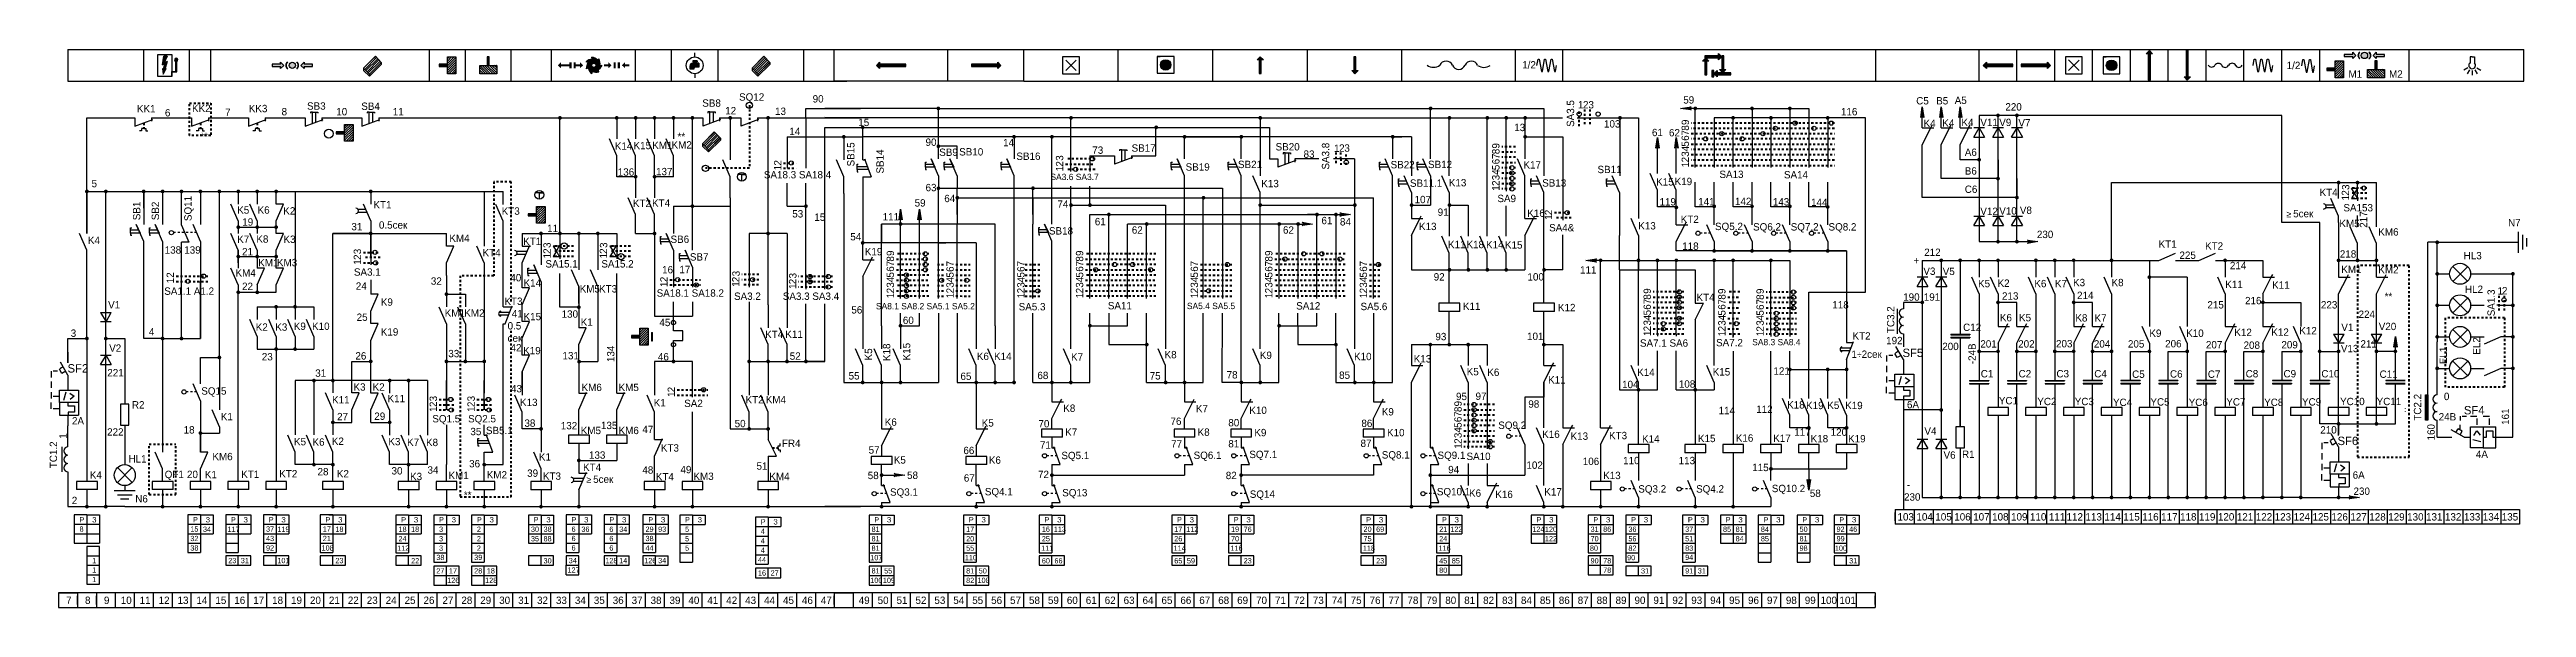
# Model space of a CAD drawing. Header units: inches. Extents: x 0 to 2090, y -987 to 594.
# Drawn here: x 912 to 2090, y 305 to 571 of the extents above; entities that cross this region are included whole.
import ezdxf

# ---------------------------------------------------------------- set-up
doc = ezdxf.new("R2010")
doc.units = ezdxf.units.IN
doc.header["$MEASUREMENT"] = 0
doc.linetypes.add('JIS_02_1.0', pattern=[2, 1, -1])
doc.layers.add('пунктир', color=4, linetype='JIS_02_1.0', lineweight=40)

msp = doc.modelspace()

# ---------------------------------------------------------------- texts
for s, height, p in [('**', 3.5, (983.4, 527.6)), ('**', 3.5, (1210.4, 527.6)), ('SB11', 3.5, (1648, 511.9)), ('HL3', 3.5, (2060, 470.9)), ('213', 3.5, (1840.4, 451.7)), ('214', 3.5, (1876.1, 452)), ('**', 3.5, (2022.4, 451.5)), ('HL2', 3.5, (2060.6, 454.9)), ('1', 3.5, (2076.1, 454.1)), ('2', 3.5, (2078.2, 454.2)), ('C12', 3.5, (1821.9, 436.8)), ('SF5', 4, (1793.1, 424.4)), ('SF2', 4, (920.3, 417)), ('0', 3.5, (2050.6, 403.9)), ('SF4', 4, (2060.1, 397.1)), ('24B', 3.5, (2048.1, 394.2)), ('SF6', 4, (2000, 382.5))]:
    msp.add_text(s, height=height).set_placement(p)
for s, p in [('SB1', (954.9, 489.5)), ('SB2', (963.8, 489.5)), ('SQ11', (979.3, 489.1)), ('217', (2014.1, 485.9)), ('134', (1180.4, 422)), ('EL1', (2052, 421)), ('EL2', (2067.9, 425.5)), ('160', (2046.2, 384.7)), ('161', (2081.6, 392.1))]:
    msp.add_text(s, height=3.5, rotation=90).set_placement(p)
at = {"attachment_point": 1}
for s, insert, char_height, width in [('1/2', (1612.2, 565.2), 3.5, 5.999), ('1/2', (1975.8, 564.9), 3.5, 6.564), ('M1', (2005.2, 560.8), 3.5, 5.012), ('M2', (2024.5, 560.8), 3.5, 5.012), ('KK1', (953.3, 544.3), 3.5, 8.128), ('6', (966.6, 542.4), 3.5, 8.128), ('KK2', (979.5, 544.5), 3.5, 8.128), ('7', (995.2, 542.6), 3.5, 8.128), ('KK3', (1006.5, 544.4), 3.5, 8.128), ('8', (1022.1, 542.9), 3.5, 8.128), ('SB3', (1034.2, 545.6), 3.5, 8.128), ('10', (1048.1, 542.9), 3.5, 8.128), ('SB4', (1060, 545.5), 3.5, 8.128), ('11', (1075, 542.9), 3.5, 8.128), ('SB8', (1222.2, 547), 3.5, 8.128), ('12', (1233.1, 543.4), 3.5, 8.128), ('SQ12', (1239.7, 549.9), 3.5, 8.128), ('13', (1256.8, 543.1), 3.5, 8.128), ('90', (1274.7, 549), 3.5, 8.128), ('1', (1638.7, 546.2), 3.5, 8.128), ('2', (1641.1, 546.2), 3.5, 8.128), ('3', (1643.7, 546.2), 3.5, 8.128), ('59', (1688.8, 548.5), 3.5, 8.128), ('116', (1763.8, 542.9), 3.5, 8.128), ('C5', (1799.6, 548.1), 3.5, 8.128), ('B5', (1809.1, 548.1), 3.5, 8.128), ('A5', (1817.9, 548.3), 3.5, 8.128), ('220', (1842, 545.2), 3.5, 8.128), ('14', (1263.6, 533.5), 3.5, 8.128), ('15', (1296.4, 537.8), 3.5, 8.128), ('13', (1608.4, 535.4), 3.5, 8.128), ('103', (1651.1, 537.1), 3.5, 8.128), ('61', (1673.9, 533), 3.5, 8.128), ('62', (1682, 532.9), 3.5, 8.128), ('K4', (1803.1, 537.4), 3.5, 8.128), ('K4', (1812, 537.5), 3.5, 8.128), ('K4', (1821.1, 537.8), 3.5, 8.128), ('V11', (1830.1, 537.8), 3.5, 8.128), ('V9', (1839.1, 537.8), 3.5, 8.128), ('V7', (1848.2, 537.6), 3.5, 8.128), ('K14', (1180.6, 526.5), 3.5, 8.128), ('K15', (1189.5, 526.8), 3.5, 8.128), ('KM1', (1198.4, 526.9), 3.5, 8.128), ('KM2', (1207.6, 527.1), 3.5, 8.128), ('90', (1328.4, 528.4), 3.5, 8.128), ('SB9', (1334.9, 523.6), 3.5, 8.128), ('SB10', (1344.4, 523.8), 3.5, 8.128), ('14', (1365.3, 528.2), 3.5, 8.128), ('SB16', (1371.6, 521.7), 3.5, 8.128), ('73', (1407.7, 524.6), 3.5, 8.128), ('SB17', (1426.4, 525.6), 3.5, 8.128), ('SB20', (1494.9, 526.2), 3.5, 8.128), ('83', (1508.2, 522.7), 3.5, 8.128), ('1', (1522.7, 525.5), 3.5, 8.128), ('2', (1525.1, 525.6), 3.5, 8.128), ('3', (1527.6, 525.6), 3.5, 8.128), ('A6', (1822.7, 523.6), 3.5, 8.128), ('5 ', (931.7, 508.7), 3.5, 8.128), ('136', (1182, 514.2), 3.5, 8.128), ('137', (1200.2, 514.4), 3.5, 8.128), ('SA18.3 SA18.4', (1251.5, 512.9), 3.5, 36.742), ('63', (1328.4, 506.8), 3.5, 8.128), ('SA3.6 SA3.7', (1387.8, 511.6), 3, 32.015), ('SB19', (1452.1, 516.6), 3.5, 8.128), ('SB21', (1477, 517.8), 3.5, 8.128), ('K13', (1488.1, 508.7), 3.5, 8.128), ('SB22', (1549.6, 517.7), 3.5, 8.128), ('SB11.1', (1558.8, 508.9), 3.5, 8.128), ('SB12', (1567.4, 517.8), 3.5, 8.128), ('K13', (1577.3, 509.1), 3.5, 8.128), ('K17', (1612.8, 517.6), 3.5, 8.128), ('SB13', (1621.7, 509), 3.5, 8.128), ('K15', (1675.9, 509.5), 3.5, 8.128), ('K19', (1684.7, 509.7), 3.5, 8.128), ('SA13', (1706, 513.1), 3.5, 8.128), ('SA14', (1736.7, 512.9), 3.5, 8.128), ('B6', (1822.7, 514.7), 3.5, 8.128), ('K5', (1001, 496.1), 3.5, 8.128), ('K6', (1010.7, 496.1), 3.5, 8.128), ('K2', (1022.9, 495.7), 3.5, 8.128), ('KT1', (1065.8, 498.6), 3.5, 8.128), ('KT3', (1126.8, 495.6), 3.5, 8.128), ('KT2', (1189.2, 499.3), 3.5, 8.128), ('KT4', (1198.3, 499.4), 3.5, 8.128), ('59', (1323.2, 499.5), 3.5, 8.128), ('64', (1337.3, 501.6), 3.5, 8.128), ('74', (1391.1, 498.9), 3.5, 8.128), ('107', (1561, 501.1), 3.5, 8.128), ('91', (1572, 495.1), 3.5, 8.128), ('SA9', (1600.4, 501.6), 3.5, 8.128), ('119', (1677.5, 500), 3.5, 8.128), ('141', (1695.9, 500.1), 3.5, 8.128), ('142', (1713.4, 500.2), 3.5, 8.128), ('143', (1731.4, 500), 3.5, 8.128), ('144', (1749.6, 499.8), 3.5, 8.128), ('C6', (1822.7, 506), 3.5, 8.128), ('V12', (1830.1, 495.5), 3.5, 8.128), ('V10', (1839.1, 495.7), 3.5, 8.128), ('V8', (1848.9, 496), 3.5, 8.128), ('KT4', (1991.5, 504.5), 3.5, 8.128), ('SA153', (2002.8, 497.2), 3.5, 8.128), ('19', (1003.4, 490.4), 3.5, 8.128), ('31', (1055.3, 488.2), 3.5, 8.128), ('0.5сек', (1068.4, 489), 3.5, 8.128), ('11', (1148.4, 487.4), 3.5, 8.128), ('53', (1265, 494.3), 3.5, 8.128), ('15', (1275.5, 492.7), 3.5, 8.128), ('54', (1292.6, 483.4), 3.5, 8.128), ('111', (1308, 492.9), 3.5, 8.128), ('SB18', (1387.1, 486.2), 3.5, 8.128), ('61', (1408.9, 490.6), 3.5, 8.128), ('62', (1426.5, 486.6), 3.5, 8.128), ('62', (1498.4, 486.6), 3.5, 8.128), ('61', (1516.7, 491.1), 3.5, 8.128), ('84', (1525.5, 490.5), 3.5, 8.128), ('K13', (1563.1, 488.3), 3.5, 8.128), ('K16', (1614.6, 494.6), 3.5, 8.128), ('SA4&', (1625, 487.7), 3.5, 20.786), ('K13', (1667.4, 488.6), 3.5, 8.128), ('KT2', (1687.6, 491.7), 3.5, 8.128), ('SQ5.2', (1703.9, 488.3), 3.5, 8.128), ('SQ6.2', (1722, 488.1), 3.5, 8.128), ('SQ7.2', (1739.9, 488.1), 3.5, 8.128), ('SQ8.2', (1757.9, 488.1), 3.5, 8.128), ('230', (1857, 484.5), 3.5, 8.128), ('{\\fPerpetua Titling MT|b0|i0|c0|p18;\\H0.875x;≥\\fMS Shell Dlg|b0|i0|c0|p0;\\H0.8095x; }5сек', (1975.7, 494.4), 3.5, 18.301), ('KM5', (2000.9, 489.7), 3.5, 8.128), ('KM6', (2019.4, 485.7), 3.5, 8.128), ('N7', (2081.1, 490.1), 3.5, 10.2), ('K4', (930, 481.7), 3.5, 8.128), ('138', (966.5, 477.1), 3.5, 8.128), ('139', (975.8, 477.1), 3.5, 8.128), ('K7', (1001, 482.2), 3.5, 8.128), ('21', (1003.3, 476.3), 3.5, 8.128), ('K8', (1010.1, 482.3), 3.5, 8.128), ('K3', (1023, 482.2), 3.5, 8.128), ('KM4', (1101.9, 482.7), 3.5, 8.128), ('KT4', (1117.7, 475.8), 3.5, 8.128), ('KT1', (1137, 481.2), 3.5, 8.128), ('SB6', (1207.1, 482.2), 3.5, 8.128), ('SB7', (1216.3, 473.8), 3.5, 8.128), ('K19', (1299.5, 476.3), 3.5, 8.128), ('K11', (1576.9, 479.7), 3.5, 8.128), ('K18', (1585.7, 479.7), 3.5, 8.128), ('K14', (1595, 479.6), 3.5, 8.128), ('K15', (1604, 479.5), 3.5, 8.128), ('118', (1688.3, 478.9), 3.5, 8.128), ('+', (1798.3, 472.1), 3.5, 8.128), ('212', (1803.4, 476), 3.5, 8.128), ('KT1', (1914.9, 479.9), 3.5, 8.128), ('225', (1924.8, 474.6), 3.5, 8.128), ('KT2', (1937, 479), 3.5, 8.128), ('218', (2001.1, 475.2), 3.5, 8.128), ('KM4', (1000.2, 466.2), 3.5, 8.128), ('22', (1003.3, 459.8), 3.5, 8.128), ('KM1', (1011, 471), 3.5, 8.128), ('KM3', (1019.9, 471.1), 3.5, 8.128), ('SA3.1', (1056.5, 466.6), 3.5, 8.128), ('24', (1057.4, 459.9), 3.5, 8.128), ('32', (1093.1, 462.3), 3.5, 8.128), ('40', (1130.9, 463.9), 3.5, 8.128), ('K14', (1137.2, 461.4), 3.5, 8.128), ('SA15.1', (1147.6, 470.5), 3.5, 8.128), ('SA15.2', (1174.2, 470.5), 3.5, 8.128), ('16', (1203.1, 467.7), 3.5, 8.128), ('17', (1211.3, 467.8), 3.5, 8.128), ('92', (1570.1, 464.3), 3.5, 8.128), ('100', (1614.7, 464.3), 3.5, 8.128), ('111', (1639.7, 467.6), 3.5, 8.128), ('V3', (1803, 467), 3.5, 8.128), ('V5', (1812.2, 466.9), 3.5, 8.128), ('K5', (1829, 461.1), 3.5, 8.128), ('K2', (1838.3, 461.3), 3.5, 8.128), ('K6', (1855.8, 461.1), 3.5, 8.128), ('K7', (1865.6, 461.1), 3.5, 8.128), ('K3', (1874.2, 461.6), 3.5, 8.128), ('K8', (1892.5, 461.6), 3.5, 8.128), ('K11', (1946.6, 460.7), 3.5, 8.128), ('214', (1948.8, 469.7), 3.5, 8.128), ('K11', (1968.9, 460.4), 3.5, 8.128), ('KM1', (2001.8, 467.9), 3.5, 8.128), ('KM2', (2019.4, 467.7), 3.5, 8.128), ('V1', (939.6, 451), 3.5, 8.128), ('SA1.1 A1.2', (966.3, 457.5), 3.5, 27.846), ('K9', (1069.3, 452.3), 3.5, 8.128), ('KT3', (1128.1, 452.7), 3.5, 8.128), ('KM5', (1163.9, 458.6), 3.5, 8.128), ('KT3', (1173.1, 458.6), 3.5, 8.128), ('SA18.1 SA18.2', (1200.5, 456.6), 3.5, 33.086), ('SA3.2', (1237.3, 455.1), 3.5, 8.128), ('SA3.3 SA3.4', (1260.5, 455.1), 3.5, 29.819), ('56', (1293.1, 448.6), 3.5, 8.128), ('SA8.1 SA8.2 SA5.1 SA5.2', (1304.8, 450.1), 3, 64.728), ('SA5.3', (1372.7, 450.1), 3.5, 8.128), ('SA11', (1415.1, 450.6), 3.5, 8.128), ('SA5.4 SA5.5', (1452.7, 450.2), 3, 29.841), ('SA12', (1504.7, 450.5), 3.5, 8.128), ('SA5.6', (1535.3, 450.2), 3.5, 8.128), ('K11', (1584, 450.3), 3.5, 8.128), ('K12', (1629.2, 449.7), 3.5, 8.128), ('KT4', (1695.1, 454.5), 3.5, 8.128), ('118', (1759.7, 451), 3.5, 8.128), ('190', (1793.4, 454.7), 3.5, 8.128), ('191', (1803.2, 454.7), 3.5, 8.128), ('215', (1938.1, 451), 3.5, 8.128), ('216', (1956, 453), 3.5, 8.128), ('223', (1992.1, 451), 3.5, 8.128), ('3', (921.8, 437.5), 3.5, 4.678), ('4', (959, 438.2), 3.5, 8.128), ('K2', (1009.8, 440.4), 3.5, 8.128), ('K3', (1019.1, 440.4), 3.5, 8.128), ('K9', (1027.9, 440.8), 3.5, 8.128), ('K10', (1036.6, 440.8), 3.5, 8.128), ('25', (1057.8, 445.1), 3.5, 8.128), ('K19', (1069.3, 438.1), 3.5, 8.128), ('KM1', (1099.7, 447.1), 3.5, 8.128), ('KM2', (1109, 447.1), 3.5, 8.128), ('0.5\\Pсек', (1129.6, 441), 3.5, 8.128), ('41', (1131.6, 446.8), 3.5, 8.128), ('K15', (1137.2, 445.4), 3.5, 8.128), ('130', (1155.3, 446.6), 3.5, 8.128), ('K1', (1164.4, 442.8), 3.5, 8.128), ('45', (1201.8, 442.6), 3.5, 8.128), ('KT4', (1252.1, 436.9), 3.5, 8.128), ('K11', (1261.7, 437), 3.5, 8.128), ('60', (1317.6, 443.6), 3.5, 8.128), ('93', (1570.9, 435.9), 3.5, 8.128), ('101', (1614.5, 436), 3.5, 8.128), ('KT2', (1769.3, 436.2), 3.5, 8.128), ('K6', (1839.4, 444.9), 3.5, 8.128), ('K5', (1848.5, 444.9), 3.5, 8.128), ('K8', (1875.3, 444.8), 3.5, 8.128), ('K7', (1884.4, 444.7), 3.5, 8.128), ('K9', (1910.5, 437.5), 3.5, 8.128), ('K10', (1928, 437.5), 3.5, 8.128), ('K12', (1950.9, 437.9), 3.5, 8.128), ('K12', (1968.5, 438), 3.5, 8.128), ('K12', (1981.8, 438.7), 3.5, 8.128), ('V1', (2001.8, 440.3), 3.5, 8.128), ('224', (2010, 446.5), 3.5, 8.128), ('V20', (2019.6, 440.7), 3.5, 8.128), ('V2', (940.1, 430.4), 3.5, 8.128), ('23', (1012.7, 426.3), 3.5, 8.128), ('26', (1057.2, 426.7), 3.5, 8.128), ('33', (1101.4, 427.8), 3.5, 8.128), ('42', (1131, 430.6), 3.5, 8.128), ('K19', (1137, 429.2), 3.5, 8.128), ('131', (1155.7, 426.8), 3.5, 8.128), ('46', (1201.1, 426.3), 3.5, 8.128), ('52', (1263.8, 426.6), 3.5, 8.128), ('K6', (1352.8, 426.5), 3.5, 8.128), ('K14', (1361, 426.5), 3.5, 8.128), ('K7', (1397.6, 426.2), 3.5, 8.128), ('K8', (1442.1, 427.3), 3.5, 8.128), ('K9', (1487.4, 427), 3.5, 8.128), ('K10', (1532.2, 426.4), 3.5, 8.128), ('K13', (1560.6, 425.3), 3.5, 8.128), ('SA7.1 SA6', (1668.2, 432.8), 3.5, 24.837), ('SA7.2', (1704.4, 433), 3.5, 8.128), ('SA8.3 SA8.4', (1721.6, 433), 3, 30.803), ('1{\\fPerpetua Titling MT|b0|i0|c0|p18;\\H0.875x;÷}2сек', (1768.8, 427.5), 3.5, 8.128), ('192', (1785.3, 434), 3.5, 8.128), ('200', (1812, 431.2), 3.5, 8.128), ('201', (1830.1, 432.4), 3.5, 8.128), ('202', (1848.1, 432.4), 3.5, 8.128), ('203', (1866.1, 432.5), 3.5, 8.128), ('204', (1884.1, 432.4), 3.5, 8.128), ('205', (1900.3, 432.4), 3.5, 8.128), ('206', (1918, 432.5), 3.5, 8.128), ('207', (1937.4, 432), 3.5, 8.128), ('208', (1955.3, 431.8), 3.5, 8.128), ('209', (1973.3, 432), 3.5, 8.128), ('V13', (2001.6, 430.2), 3.5, 8.128), ('211', (2010.9, 432.4), 3.5, 8.128), ('221', (939.2, 418.7), 3.5, 5.495), ('31', (1038.1, 418.5), 3.5, 8.128), ('55', (1291.8, 417.2), 3.5, 8.128), ('65', (1345, 417), 3.5, 8.128), ('68', (1381.6, 417.4), 3.5, 8.128), ('75', (1435, 417.2), 3.5, 8.128), ('78', (1471.6, 417.7), 3.5, 8.128), ('85', (1525.1, 417.5), 3.5, 8.128), ('K5', (1585.8, 419.2), 3.5, 8.128), ('K6', (1595.6, 418.9), 3.5, 8.128), ('K11', (1624.5, 415.3), 3.5, 8.128), ('104', (1659.7, 413.1), 3.5, 8.128), ('K14', (1666.9, 418.9), 3.5, 8.128), ('108', (1686.7, 413.3), 3.5, 8.128), ('K15', (1702.8, 419.1), 3.5, 8.128), ('121', (1731.7, 419.5), 3.5, 8.128), ('C1', (1830.3, 418.2), 3.5, 8.128), ('C2', (1848.3, 418.2), 3.5, 8.128), ('C3', (1866.3, 418.2), 3.5, 8.128), ('C4', (1884.3, 418.2), 3.5, 8.128), ('C5', (1902.3, 418), 3.5, 8.128), ('C6', (1920.3, 418.1), 3.5, 8.128), ('C7', (1938.3, 418), 3.5, 8.128), ('C8', (1956.3, 418.2), 3.5, 8.128), ('C9', (1974.3, 418.2), 3.5, 8.128), ('C10', (1992.3, 418.2), 3.5, 8.128), ('C11', (2020, 418), 3.5, 8.128), ('R2', (950.9, 403.4), 3.5, 8.128), ('SQ15', (983.9, 410), 3.5, 8.128), ('K11', (1046.1, 405.8), 3.5, 8.128), ('K3', (1056.3, 411.9), 3.5, 8.128), ('K2', (1065.4, 411.9), 3.5, 8.128), ('K11', (1072.5, 406.4), 3.5, 8.128), ('43', (1131.2, 411.1), 3.5, 8.128), ('K13', (1135.5, 404.6), 3.5, 8.128), ('KM6', (1164.8, 411.7), 3.5, 8.128), ('KM5', (1182.4, 411.7), 3.5, 8.128), ('K1', (1199.1, 404.4), 3.5, 8.128), ('SA2', (1213.6, 404.1), 3.5, 8.128), ('KT2', (1242.8, 405.8), 3.5, 8.128), ('KM4', (1252.4, 405.9), 3.5, 8.128), ('K8', (1393.9, 401.8), 3.5, 8.128), ('K7', (1457, 401.6), 3.5, 8.128), ('K10', (1482.4, 400.8), 3.5, 8.128), ('95', (1580.7, 407.4), 3.5, 8.128), ('97', (1590, 407.5), 3.5, 8.128), ('98', (1615.1, 403.8), 3.5, 8.128), ('114', (1705.6, 400.7), 3.5, 8.128), ('112', (1723.5, 401.3), 3.5, 8.128), ('K18', (1738.2, 403.4), 3.5, 8.128), ('K19', (1747.2, 403.1), 3.5, 8.128), ('K5', (1757.3, 403.2), 3.5, 8.128), ('K19', (1765.8, 403.1), 3.5, 8.128), ('6A', (1795.2, 403.5), 3.5, 8.128), ('YC1', (1838.9, 405.4), 3.5, 8.128), ('YC2', (1857.2, 405), 3.5, 8.128), ('YC3', (1875, 405), 3.5, 8.128), ('YC4', (1893.2, 404.6), 3.5, 8.128), ('YC5', (1911, 404.8), 3.5, 8.128), ('YC6', (1929.2, 404.6), 3.5, 8.128), ('YC7', (1947.1, 404.8), 3.5, 8.128), ('YC8', (1965.1, 404.6), 3.5, 8.128), ('YC9', (1983.1, 404.8), 3.5, 8.128), ('YC10', (2001.2, 405), 3.5, 8.128), ('YC11', (2018.6, 405), 3.5, 8.128), ('2A', (922.4, 395.8), 3.5, 4.659), ('222', (939.1, 390.5), 3.5, 5.495), ('18', (975.5, 391.5), 3.5, 8.128), ('K1', (993.2, 397.8), 3.5, 8.128), ('27', (1048.5, 397.8), 3.5, 8.128), ('29', (1066.2, 398), 3.5, 8.128), ('SQ1.5', (1093.8, 396.8), 3.5, 8.128), ('SQ2.5', (1110.8, 396.8), 3.5, 8.128), ('35', (1111.9, 390.7), 3.5, 8.128), ('SB5.1', (1119.3, 391.2), 3.5, 8.128), ('38', (1137.6, 394.7), 3.5, 8.128), ('132', (1154.9, 393.5), 3.5, 8.128), ('KM5', (1164.4, 391.2), 3.5, 8.128), ('135', (1174, 393.6), 3.5, 8.128), ('KM6', (1182.4, 391.2), 3.5, 8.128), ('47', (1193.7, 391.7), 3.5, 8.128), ('50', (1237.6, 394.5), 3.5, 8.128), ('K6', (1309, 395.2), 3.5, 8.128), ('K5', (1355.1, 394.8), 3.5, 8.128), ('70', (1382.1, 394.4), 3.5, 8.128), ('K7', (1394.8, 390.4), 3.5, 8.128), ('76', (1444.9, 395.6), 3.5, 8.128), ('K8', (1457.8, 390.4), 3.5, 8.128), ('80', (1472.4, 394.9), 3.5, 8.128), ('K9', (1484.8, 390.2), 3.5, 8.128), ('86', (1535.7, 394.6), 3.5, 8.128), ('K9', (1545.4, 400.1), 3.5, 8.128), ('K10', (1547.9, 390.2), 3.5, 8.128), ('SQ9.2', (1600.8, 393.7), 3.5, 8.128), ('K16', (1621.7, 389.4), 3.5, 8.128), ('KT3', (1653.5, 388.8), 3.5, 8.128), ('117', (1741.6, 390.4), 3.5, 8.128), ('120', (1758.9, 390.4), 3.5, 8.128), ('V4', (1803.5, 390.9), 3.5, 8.128), ('210', (1991.8, 391.5), 3.5, 8.128), ('HL1', (949.3, 377.7), 3.5, 5.918), ('KM6', (989.2, 378.8), 3.5, 8.128), ('K5', (1028, 385.9), 3.5, 8.128), ('K6', (1036.8, 385.7), 3.5, 8.128), ('K2', (1046, 386.1), 3.5, 8.128), ('K3', (1072.9, 385.9), 3.5, 8.128), ('K7', (1081.8, 385.6), 3.5, 8.128), ('K8', (1090.8, 385.5), 3.5, 8.128), ('K1', (1144.5, 378.6), 3.5, 8.128), ('133', (1168.3, 379.5), 3.5, 8.128), ('KT3', (1202.5, 382.9), 3.5, 8.128), ('FR4', (1260.1, 385.1), 3.5, 8.128), ('57', (1301.3, 381.9), 3.5, 8.128), ('K5', (1313.3, 377.2), 3.5, 8.128), ('66', (1346.4, 381.7), 3.5, 8.128), ('K6', (1358.5, 377.1), 3.5, 8.128), ('71', (1382.8, 384.3), 3.5, 8.128), ('SQ5.1', (1393, 379.3), 3.5, 8.128), ('77', (1445.2, 384.8), 3.5, 8.128), ('SQ6.1', (1455.9, 379.4), 3.5, 8.128), ('81', (1472.4, 384.9), 3.5, 8.128), ('SQ7.1', (1482.4, 379.8), 3.5, 8.128), ('87', (1535.3, 385.1), 3.5, 8.128), ('SQ8.1', (1545.4, 379.6), 3.5, 8.128), ('SQ9.1', (1571.9, 379.4), 3.5, 8.128), ('SA10', (1585.7, 378.9), 3.5, 8.128), ('K13', (1635.2, 388.5), 3.5, 8.128), ('K14', (1669.2, 387.2), 3.5, 8.128), ('K15', (1695.8, 387.4), 3.5, 8.128), ('K16', (1713.8, 387.6), 3.5, 8.128), ('K17', (1731.6, 387.5), 3.5, 8.128), ('K18', (1749.4, 387.3), 3.5, 8.128), ('K19', (1767.2, 387.3), 3.5, 8.128), ('V6', (1812.6, 379.5), 3.5, 8.128), ('R1', (1821.4, 379.9), 3.5, 8.128), ('4A', (2065.8, 379.9), 3.5, 8.128), ('K4', (930.9, 370), 3.5, 6.269), ('QF1', (966.5, 370.3), 3.5, 8.128), ('20', (977.1, 370.3), 3.5, 8.128), ('K1', (985.6, 370.2), 3.5, 8.128), ('KT1', (1002.9, 370.4), 3.5, 8.128), ('KT2', (1021, 370.6), 3.5, 8.128), ('28', (1039.2, 371.6), 3.5, 8.128), ('K2', (1048.4, 370.6), 3.5, 8.128), ('30', (1074.4, 372), 3.5, 8.128), ('K3', (1083.2, 369.3), 3.5, 8.128), ('34', (1091.5, 372.4), 3.5, 8.128), ('KM1', (1101.5, 369.8), 3.5, 8.128), ('36', (1111.3, 375.4), 3.5, 8.128), ('KM2', (1119.7, 370.1), 3.5, 8.128), ('39', (1138.9, 370.9), 3.5, 8.128), ('KT3', (1146.4, 369.5), 3.5, 8.128), ('KT4', (1165.5, 373.7), 3.5, 8.128), ('{\\fPerpetua Titling MT|b0|i0|c0|p18;\\H0.875x;≥\\fMS Shell Dlg|b0|i0|c0|p0;\\H0.8095x; }5сек', (1167.1, 368), 3.5, 24.365), ('48', (1193.7, 372.4), 3.5, 8.128), ('KT4', (1200.1, 369.2), 3.5, 8.128), ('49', (1211.8, 372.6), 3.5, 8.128), ('KM3', (1218, 369.4), 3.5, 8.128), ('51', (1248, 374.3), 3.5, 8.128), ('KM4', (1254.1, 369.3), 3.5, 8.128), ('58', (1300.9, 369.8), 3.5, 8.128), ('58', (1319.6, 369.9), 3.5, 8.128), ('67', (1346.6, 368.6), 3.5, 8.128), ('72', (1381.9, 370.3), 3.5, 8.128), ('82', (1471.2, 369.8), 3.5, 8.128), ('94', (1577, 372.6), 3.5, 8.128), ('102', (1614.2, 374.7), 3.5, 8.128), ('106', (1641, 376.5), 3.5, 8.128), ('K13', (1650.7, 369.8), 3.5, 8.128), ('110', (1660.2, 376.9), 3.5, 8.128), ('113', (1686.6, 376.9), 3.5, 8.128), ('115', (1721.6, 373.6), 3.5, 8.128), ('6A', (2007.2, 370), 3.5, 8.128), ('2', (922.3, 357.9), 3.5, 4.704), ('N6', (952.5, 358.7), 3.5, 10.2), ('**', (1108.8, 360.5), 3.5, 8.172), ('SQ3.1', (1311.5, 361.9), 3.5, 8.128), ('SQ4.1', (1356.6, 362.1), 3.5, 8.128), ('SQ13', (1393.4, 361.6), 3.5, 8.128), ('SQ14', (1482.6, 360.9), 3.5, 8.128), ('SQ10.1', (1571.6, 362.1), 3.5, 8.128), ('K6', (1586.9, 361.4), 3.5, 8.128), ('K16', (1599.4, 360.8), 3.5, 8.128), ('K17', (1622.7, 362), 3.5, 8.128), ('SQ3.2', (1667.4, 363.4), 3.5, 8.128), ('SQ4.2', (1694.9, 363.4), 3.5, 8.128), ('SQ10.2', (1730.9, 363.6), 3.5, 8.128), ('58', (1749, 361.3), 3.5, 8.128), (' -\\P230', (1793.8, 365.4), 3.5, 8.128), ('230', (2007.6, 362.3), 3.5, 8.128), ('8', (926, 343.8), 2.5, 3.772), ('Р', (926, 348.2), 2.5, 3.772), ('З', (932, 348.2), 2.5, 3.772), ('15', (978.7, 343.8), 2.5, 3.772), ('Р', (980, 348.2), 2.5, 3.772), ('34', (984.7, 343.7), 2.5, 3.772), ('З', (986, 348.2), 2.5, 3.772), ('117', (996.4, 343.7), 2.5, 3.772), ('Р', (998, 348.2), 2.5, 3.772), ('З', (1004, 348.2), 2.5, 3.772), ('37', (1014.7, 343.8), 2.5, 3.772), ('Р', (1016, 348.2), 2.5, 3.772), ('119', (1020.1, 343.7), 2.5, 3.772), ('З', (1022, 348.2), 2.5, 3.772), ('17', (1041.7, 343.8), 2.5, 3.772), ('Р', (1043, 348.2), 2.5, 3.772), ('18', (1047.7, 343.7), 2.5, 3.772), ('З', (1049, 348.2), 2.5, 3.772), ('18', (1077.7, 343.7), 2.5, 3.772), ('Р', (1079, 348.2), 2.5, 3.772), ('18', (1083.7, 343.7), 2.5, 3.772), ('З', (1085, 348.2), 2.5, 3.772), ('3', (1097, 343.7), 2.5, 3.772), ('Р', (1097, 348.2), 2.5, 3.772), ('З', (1103, 348.2), 2.5, 3.772), ('2', (1115, 343.7), 2.5, 3.772), ('Р', (1115, 348.2), 2.5, 3.772), ('З', (1121, 348.2), 2.5, 3.772), ('30', (1140.7, 343.7), 2.5, 3.772), ('Р', (1142, 348.2), 2.5, 3.772), ('38', (1146.7, 343.7), 2.5, 3.772), ('З', (1148, 348.2), 2.5, 3.772), ('6', (1160, 343.7), 2.5, 3.772), ('Р', (1160, 348.2), 2.5, 3.772), ('36', (1164.7, 343.7), 2.5, 3.772), ('З', (1166, 348.2), 2.5, 3.772), ('6', (1178, 343.7), 2.5, 3.772), ('Р', (1178, 348.2), 2.5, 3.772), ('34', (1182.7, 343.7), 2.5, 3.772), ('З', (1184, 348.2), 2.5, 3.772), ('29', (1195.2, 343.7), 2.5, 3.772), ('Р', (1196.5, 348.2), 2.5, 3.772), ('93', (1201.2, 343.7), 2.5, 3.772), ('З', (1202.5, 348.2), 2.5, 3.772), ('5', (1214, 343.7), 2.5, 3.772), ('Р', (1214, 348.2), 2.5, 3.772), ('З', (1220, 348.2), 2.5, 3.772), ('4', (1250, 342.7), 2.5, 3.772), ('Р', (1250, 347.2), 2.5, 3.772), ('З', (1256, 347.2), 2.5, 3.772), ('81', (1302.7, 343.7), 2.5, 3.772), ('Р', (1304, 348.2), 2.5, 3.772), ('З', (1310, 348.2), 2.5, 3.772), ('17', (1347.7, 343.7), 2.5, 3.772), ('Р', (1349, 348.2), 2.5, 3.772), ('З', (1355, 348.2), 2.5, 3.772), ('16', (1383.7, 343.7), 2.5, 3.772), ('Р', (1385, 348.2), 2.5, 3.772), ('113', (1389.4, 343.7), 2.5, 3.772), ('З', (1391, 348.2), 2.5, 3.772), ('17', (1446.7, 343.7), 2.5, 3.772), ('Р', (1448, 348.2), 2.5, 3.772), ('112', (1452.4, 343.7), 2.5, 3.772), ('З', (1454, 348.2), 2.5, 3.772), ('19', (1473.7, 343.7), 2.5, 3.772), ('Р', (1475, 348.2), 2.5, 3.772), ('76', (1479.7, 343.7), 2.5, 3.772), ('З', (1481, 348.2), 2.5, 3.772), ('20', (1536.7, 343.7), 2.5, 3.772), ('Р', (1538, 348.2), 2.5, 3.772), ('69', (1542.7, 343.7), 2.5, 3.772), ('З', (1544, 348.2), 2.5, 3.772), ('21', (1572.7, 343.7), 2.5, 3.772), ('Р', (1574, 348.2), 2.5, 3.772), ('122', (1578, 343.7), 2.5, 3.772), ('З', (1580, 348.2), 2.5, 3.772), ('124', (1617, 343.7), 2.5, 3.772), ('Р', (1619, 348.2), 2.5, 3.772), ('120', (1623, 343.7), 2.5, 3.772), ('З', (1625, 348.2), 2.5, 3.772), ('31', (1644.7, 343.7), 2.5, 3.772), ('Р', (1646, 348.2), 2.5, 3.772), ('86', (1650.7, 343.7), 2.5, 3.772), ('З', (1652, 348.2), 2.5, 3.772), ('36', (1662.7, 343.7), 2.5, 3.772), ('Р', (1664, 348.2), 2.5, 3.772), ('З', (1670, 348.2), 2.5, 3.772), ('37', (1689.7, 343.7), 2.5, 3.772), ('Р', (1691, 348.2), 2.5, 3.772), ('З', (1697, 348.2), 2.5, 3.772), ('85', (1707.7, 343.7), 2.5, 3.772), ('Р', (1709, 348.2), 2.5, 3.772), ('81', (1713.7, 343.7), 2.5, 3.772), ('З', (1715, 348.2), 2.5, 3.772), ('84', (1725.7, 343.7), 2.5, 3.772), ('Р', (1727, 348.2), 2.5, 3.772), ('З', (1733, 348.2), 2.5, 3.772), ('50', (1744.1, 343.7), 2.5, 3.772), ('Р', (1745.4, 348.2), 2.5, 3.772), ('З', (1751.4, 348.2), 2.5, 3.772), ('92', (1761.7, 343.7), 2.5, 3.772), ('Р', (1763, 348.2), 2.5, 3.772), ('46', (1767.7, 343.7), 2.5, 3.772), ('З', (1769, 348.2), 2.5, 3.772), ('103', (1790.7, 350.1), 3.5, 3.772), ('104', (1799.7, 350.1), 3.5, 3.772), ('105', (1808.7, 350.1), 3.5, 3.772), ('106', (1817.7, 350.1), 3.5, 3.772), ('107', (1826.7, 350.1), 3.5, 3.772), ('108', (1835.7, 350.1), 3.5, 3.772), ('109', (1844.7, 350.1), 3.5, 3.772), ('110', (1853.7, 350.1), 3.5, 3.772), ('111', (1862.7, 350.1), 3.5, 3.772), ('112', (1871.1, 350.1), 3.5, 3.772), ('113', (1880.1, 350.1), 3.5, 3.772), ('114', (1889.1, 350.1), 3.5, 3.772), ('115', (1898.1, 350.1), 3.5, 3.772), ('116', (1907.1, 350.1), 3.5, 3.772), ('117', (1916.1, 350.1), 3.5, 3.772), ('118', (1925.1, 350.1), 3.5, 3.772), ('119', (1934.1, 350.1), 3.5, 3.772), ('120', (1943.1, 350.1), 3.5, 3.772), ('121', (1952.1, 350.1), 3.5, 3.772), ('122', (1961.1, 350.1), 3.5, 3.772), ('123', (1970.1, 350.1), 3.5, 3.772), ('124', (1979.1, 350.1), 3.5, 3.772), ('125', (1988.1, 350.1), 3.5, 3.772), ('126', (1997.1, 350.1), 3.5, 3.772), ('127', (2006.1, 350.1), 3.5, 3.772), ('128', (2015.1, 350.1), 3.5, 3.772), ('129', (2024.1, 350.1), 3.5, 3.772), ('130', (2033.1, 350.1), 3.5, 3.772), ('131', (2042.1, 350.1), 3.5, 3.772), ('132', (2051.1, 350.1), 3.5, 3.772), ('133', (2060.1, 350.1), 3.5, 3.772), ('134', (2069.1, 350.1), 3.5, 3.772), ('135', (2078.1, 350.1), 3.5, 3.772), ('32', (978.7, 339.3), 2.5, 3.772), ('38', (978.7, 334.8), 2.5, 3.772), ('43', (1014.7, 339.3), 2.5, 3.772), ('92', (1014.7, 334.8), 2.5, 3.772), ('108', (1041.1, 334.8), 2.5, 3.772), ('21', (1041.7, 339.3), 2.5, 3.772), ('112', (1077.1, 334.7), 2.5, 3.772), ('24', (1077.7, 339.2), 2.5, 3.772), ('38', (1095.7, 330.3), 2.5, 3.772), ('3', (1097, 339.2), 2.5, 3.772), ('3', (1097, 334.7), 2.5, 3.772), ('39', (1113.7, 330.3), 2.5, 3.772), ('2', (1115, 339.2), 2.5, 3.772), ('2', (1115, 334.7), 2.5, 3.772), ('35', (1140.7, 339.2), 2.5, 3.772), ('88', (1146.7, 339.2), 2.5, 3.772), ('6', (1160, 339.3), 2.5, 3.772), ('6', (1160, 334.8), 2.5, 3.772), ('6', (1178, 339.3), 2.5, 3.772), ('6', (1178, 334.8), 2.5, 3.772), ('44', (1195.2, 334.8), 2.5, 3.772), ('38', (1195.2, 339.3), 2.5, 3.772), ('5', (1214, 339.2), 2.5, 3.772), ('5', (1214, 334.7), 2.5, 3.772), ('4', (1250, 338.2), 2.5, 3.772), ('4', (1250, 333.7), 2.5, 3.772), ('107', (1302.1, 330.2), 2.5, 3.772), ('81', (1302.7, 339.2), 2.5, 3.772), ('81', (1302.7, 334.7), 2.5, 3.772), ('110', (1347.1, 330.2), 2.5, 3.772), ('55', (1347.7, 334.7), 2.5, 3.772), ('20', (1347.7, 339.2), 2.5, 3.772), ('111', (1383.4, 334.7), 2.5, 3.772), ('25', (1383.7, 339.2), 2.5, 3.772), ('114', (1446.4, 334.7), 2.5, 3.772), ('26', (1446.7, 339.2), 2.5, 3.772), ('116', (1473.4, 334.7), 2.5, 3.772), ('70', (1473.7, 339.2), 2.5, 3.772), ('118', (1536.4, 334.7), 2.5, 3.772), ('75', (1536.7, 339.2), 2.5, 3.772), ('116', (1572.4, 334.7), 2.5, 3.772), ('24', (1572.7, 339.2), 2.5, 3.772), ('122', (1623, 339.2), 2.5, 3.772), ('80', (1644.4, 334.7), 2.5, 3.772), ('70', (1644.7, 339.2), 2.5, 3.772), ('90', (1662.1, 330.2), 2.5, 3.772), ('56', (1662.7, 339.2), 2.5, 3.772), ('82', (1662.7, 334.7), 2.5, 3.772), ('51', (1689.7, 339.2), 2.5, 3.772), ('83', (1689.7, 334.7), 2.5, 3.772), ('94', (1689.7, 330.3), 2.5, 3.772), ('84', (1713.7, 339.2), 2.5, 3.772), ('85', (1725.7, 339.2), 2.5, 3.772), ('81', (1744.1, 339.2), 2.5, 3.772), ('98', (1744.1, 334.7), 2.5, 3.772), ('100', (1760.9, 334.7), 2.5, 3.772), ('99', (1761.7, 339.2), 2.5, 3.772), ('1', (932, 328.8), 2.5, 3.772), ('1', (932, 324.3), 2.5, 3.772), ('1', (932, 319.8), 2.5, 3.772), ('23', (996.7, 328.8), 2.5, 3.772), ('31', (1002.7, 328.8), 2.5, 3.772), ('101', (1020.1, 328.8), 2.5, 3.772), ('23', (1047.7, 328.8), 2.5, 3.772), ('22', (1083.7, 328.7), 2.5, 3.772), ('27', (1095.7, 323.9), 2.5, 3.772), ('126', (1100.9, 319.4), 2.5, 3.772), ('17', (1101.7, 323.9), 2.5, 3.772), ('28', (1113.7, 323.9), 2.5, 3.772), ('128', (1118.9, 319.4), 2.5, 3.772), ('18', (1119.7, 323.9), 2.5, 3.772), ('30', (1146.7, 328.7), 2.5, 3.772), ('127', (1158.1, 324.3), 2.5, 3.772), ('34', (1158.7, 328.8), 2.5, 3.772), ('128', (1176.1, 328.8), 2.5, 3.772), ('14', (1182.7, 328.8), 2.5, 3.772), ('126', (1194.6, 328.8), 2.5, 3.772), ('34', (1201.2, 328.8), 2.5, 3.772), ('44', (1248.7, 329.2), 2.5, 3.772), ('16', (1248.7, 322.9), 2.5, 3.772), ('27', (1254.7, 322.9), 2.5, 3.772), ('100', (1302.1, 319.4), 2.5, 3.772), ('81', (1302.7, 323.9), 2.5, 3.772), ('109', (1308.1, 319.4), 2.5, 3.772), ('55', (1308.7, 323.9), 2.5, 3.772), ('81', (1347.7, 323.9), 2.5, 3.772), ('82', (1347.7, 319.4), 2.5, 3.772), ('108', (1353.1, 319.4), 2.5, 3.772), ('50', (1353.7, 323.9), 2.5, 3.772), ('60', (1383.7, 328.7), 2.5, 3.772), ('66', (1389.7, 328.7), 2.5, 3.772), ('65', (1446.7, 328.7), 2.5, 3.772), ('59', (1452.7, 328.7), 2.5, 3.772), ('23', (1479.7, 328.7), 2.5, 3.772), ('23', (1542.7, 328.7), 2.5, 3.772), ('45', (1572.7, 328.7), 2.5, 3.772), ('80', (1572.7, 324.2), 2.5, 3.772), ('85', (1578.7, 328.7), 2.5, 3.772), ('90', (1644.7, 328.7), 2.5, 3.772), ('78', (1650.7, 328.7), 2.5, 3.772), ('78', (1650.7, 324.2), 2.5, 3.772), ('31', (1668.7, 323.9), 2.5, 3.772), ('91', (1689.7, 323.9), 2.5, 3.772), ('31', (1695.7, 323.9), 2.5, 3.772), ('31', (1767.7, 328.7), 2.5, 3.772), ('7', (919.6, 310.4), 3.5, 3.772), ('8', (928.6, 310.4), 3.5, 3.772), ('9', (937.6, 310.4), 3.5, 3.772), ('10', (945.6, 310.4), 3.5, 3.772), ('11', (954.6, 310.4), 3.5, 3.772), ('12', (963.6, 310.4), 3.5, 3.772), ('13', (972.6, 310.4), 3.5, 3.772), ('14', (981.6, 310.4), 3.5, 3.772), ('15', (990.6, 310.4), 3.5, 3.772), ('16', (999.6, 310.4), 3.5, 3.772), ('17', (1008.6, 310.4), 3.5, 3.772), ('18', (1017.6, 310.4), 3.5, 3.772), ('19', (1026.6, 310.4), 3.5, 3.772), ('20', (1035.6, 310.4), 3.5, 3.772), ('21', (1044.6, 310.4), 3.5, 3.772), ('22', (1053.6, 310.4), 3.5, 3.772), ('23', (1062.6, 310.4), 3.5, 3.772), ('24', (1071.6, 310.4), 3.5, 3.772), ('25', (1080.6, 310.4), 3.5, 3.772), ('26', (1089.6, 310.4), 3.5, 3.772), ('27', (1098.6, 310.4), 3.5, 3.772), ('28', (1107.6, 310.4), 3.5, 3.772), ('29', (1116.6, 310.4), 3.5, 3.772), ('30', (1125.6, 310.4), 3.5, 3.772), ('31', (1134.6, 310.4), 3.5, 3.772), ('32', (1143.6, 310.4), 3.5, 3.772), ('33', (1152.6, 310.4), 3.5, 3.772), ('34', (1161.6, 310.4), 3.5, 3.772), ('35', (1170.6, 310.4), 3.5, 3.772), ('36', (1179.6, 310.4), 3.5, 3.772), ('37', (1188.6, 310.4), 3.5, 3.772), ('38', (1197.6, 310.4), 3.5, 3.772), ('39', (1206.6, 310.4), 3.5, 3.772), ('40', (1215.6, 310.4), 3.5, 3.772), ('41', (1224.6, 310.4), 3.5, 3.772), ('42', (1233.6, 310.4), 3.5, 3.772), ('43', (1242.6, 310.4), 3.5, 3.772), ('44', (1251.6, 310.4), 3.5, 3.772), ('45', (1260.6, 310.4), 3.5, 3.772), ('46', (1269.6, 310.4), 3.5, 3.772), ('47', (1278.6, 310.4), 3.5, 3.772), ('49', (1296.6, 310.4), 3.5, 3.772), ('50', (1305.6, 310.4), 3.5, 3.772), ('51', (1314.6, 310.4), 3.5, 3.772), ('52', (1323.6, 310.4), 3.5, 3.772), ('53', (1332.6, 310.4), 3.5, 3.772), ('54', (1341.6, 310.4), 3.5, 3.772), ('55', (1350.6, 310.4), 3.5, 3.772), ('56', (1359.6, 310.4), 3.5, 3.772), ('57', (1368.6, 310.4), 3.5, 3.772), ('58', (1377.6, 310.4), 3.5, 3.772), ('59', (1386.6, 310.4), 3.5, 3.772), ('60', (1395.6, 310.4), 3.5, 3.772), ('61', (1404.6, 310.4), 3.5, 3.772), ('62', (1413.6, 310.4), 3.5, 3.772), ('63', (1422.6, 310.4), 3.5, 3.772), ('64', (1431.6, 310.4), 3.5, 3.772), ('65', (1440.6, 310.4), 3.5, 3.772), ('66', (1449.6, 310.4), 3.5, 3.772), ('67', (1458.6, 310.4), 3.5, 3.772), ('68', (1467.6, 310.4), 3.5, 3.772), ('69', (1476.6, 310.4), 3.5, 3.772), ('70', (1485.6, 310.4), 3.5, 3.772), ('71', (1494.6, 310.4), 3.5, 3.772), ('72', (1503.6, 310.4), 3.5, 3.772), ('73', (1512.6, 310.4), 3.5, 3.772), ('74', (1521.6, 310.4), 3.5, 3.772), ('75', (1530.6, 310.4), 3.5, 3.772), ('76', (1539.6, 310.4), 3.5, 3.772), ('77', (1548.6, 310.4), 3.5, 3.772), ('78', (1557.6, 310.4), 3.5, 3.772), ('79', (1566.6, 310.4), 3.5, 3.772), ('80', (1575.6, 310.4), 3.5, 3.772), ('81', (1584.6, 310.4), 3.5, 3.772), ('82', (1593.6, 310.4), 3.5, 3.772), ('83', (1602.6, 310.4), 3.5, 3.772), ('84', (1611.6, 310.4), 3.5, 3.772), ('85', (1620.6, 310.4), 3.5, 3.772), ('86', (1629.6, 310.4), 3.5, 3.772), ('87', (1638.6, 310.4), 3.5, 3.772), ('88', (1647.6, 310.4), 3.5, 3.772), ('89', (1656.6, 310.4), 3.5, 3.772), ('90', (1665.6, 310.4), 3.5, 3.772), ('91', (1674.6, 310.4), 3.5, 3.772), ('92', (1683.6, 310.4), 3.5, 3.772), ('93', (1692.6, 310.4), 3.5, 3.772), ('94', (1701.6, 310.4), 3.5, 3.772), ('95', (1710.6, 310.4), 3.5, 3.772), ('96', (1719.6, 310.4), 3.5, 3.772), ('97', (1728.6, 310.4), 3.5, 3.772), ('98', (1737.6, 310.4), 3.5, 3.772), ('99', (1746.6, 310.4), 3.5, 3.772), ('100', (1754.1, 310.4), 3.5, 3.772), ('101', (1763.1, 310.4), 3.5, 3.772)]:
    msp.add_mtext(s, dxfattribs=dict(at, insert=insert, char_height=char_height, width=width))
at = {"char_height": 3.5, "attachment_point": 1, "rotation": 90}
for s, insert, width in [('SA3.5', (1633.4, 533.9), 8.128), ('8', (1688, 532.1), 8.128), ('9', (1688, 534.8), 8.128), ('7', (1688, 529.8), 8.128), ('SB15', (1291.1, 515.1), 8.128), ('SB14', (1305, 511.7), 8.128), ('3', (1390.4, 517.8), 8.128), ('SA3.8', (1516.9, 513.6), 8.128), ('9', (1597.9, 523.6), 8.128), ('8', (1597.9, 520.9), 8.128), ('7', (1597.9, 518.6), 8.128), ('6', (1597.9, 516.1), 8.128), ('2', (1688, 517), 8.128), ('6', (1688, 527.3), 8.128), ('5', (1688, 524.5), 8.128), ('4', (1688, 522.3), 8.128), ('3', (1688, 519.7), 8.128), ('2', (1256.3, 515.5), 8.128), ('1', (1256.3, 513.2), 8.128), ('2', (1390.4, 515), 8.128), ('1', (1390.4, 512.8), 8.128), ('5', (1597.9, 513.3), 8.128), ('4', (1597.9, 511.1), 8.128), ('3', (1597.9, 508.5), 8.128), ('2', (1597.9, 505.8), 8.128), ('1', (1688, 514.7), 8.128), ('1', (1597.9, 503.5), 8.128), ('3', (2002.1, 503.9), 8.128), ('2', (2002, 501.2), 8.128), ('1', (2002, 498.9), 8.128), ('2', (1622.9, 491.9), 8.128), ('1', (1622.9, 489.7), 8.128), ('2', (1056.4, 470.6), 8.128), ('3', (1056.4, 473.3), 8.128), ('3', (1146.6, 476.3), 8.128), ('2', (1146.6, 473.5), 8.128), ('1', (1146.6, 471.3), 8.128), ('3', (1173.5, 476.3), 8.128), ('2', (1173.4, 473.5), 8.128), ('1', (1173.4, 471.3), 8.128), ('9', (1309.9, 472.5), 8.128), ('8', (1309.9, 469.8), 8.128), ('9', (1399.9, 472.5), 8.128), ('8', (1399.9, 469.8), 8.128), ('9', (1489.9, 472.5), 8.128), ('8', (1489.9, 469.8), 8.128), ('2', (967.4, 462.1), 8.128), ('1', (967.4, 459.5), 8.128), ('1', (1056.4, 468.3), 8.128), ('2', (1202.2, 460), 8.128), ('1', (1202.2, 457.7), 8.128), ('3', (1236.5, 462.8), 8.128), ('2', (1236.4, 460), 8.128), ('1', (1236.4, 457.8), 8.128), ('3', (1263.5, 461.8), 8.128), ('2', (1263.4, 459), 8.128), ('7', (1309.9, 467.5), 8.128), ('6', (1309.9, 465), 8.128), ('5', (1309.9, 462.2), 8.128), ('4', (1309.9, 460), 8.128), ('3', (1309.9, 457.4), 8.128), ('7', (1338.3, 467.5), 8.128), ('6', (1338.3, 464.9), 8.128), ('5', (1338.3, 462.2), 8.128), ('4', (1338.3, 459.9), 8.128), ('3', (1338.3, 457.4), 8.128), ('7', (1372, 467.5), 8.128), ('6', (1372, 464.9), 8.128), ('5', (1372, 462.2), 8.128), ('4', (1372, 459.9), 8.128), ('3', (1372, 457.4), 8.128), ('7', (1399.9, 467.5), 8.128), ('6', (1399.9, 465), 8.128), ('5', (1399.9, 462.2), 8.128), ('4', (1399.9, 460), 8.128), ('3', (1399.9, 457.4), 8.128), ('6', (1454.5, 465), 8.128), ('3', (1454.5, 457.4), 8.128), ('7', (1454.5, 467.5), 8.128), ('5', (1454.5, 462.2), 8.128), ('4', (1454.5, 460), 8.128), ('7', (1489.9, 467.5), 8.128), ('6', (1489.9, 465), 8.128), ('5', (1489.9, 462.2), 8.128), ('4', (1489.9, 460), 8.128), ('3', (1489.9, 457.4), 8.128), ('7', (1534.9, 467.5), 8.128), ('6', (1534.9, 465), 8.128), ('5', (1534.9, 462.2), 8.128), ('4', (1534.9, 460), 8.128), ('3', (1534.9, 457.4), 8.128), ('1', (1263.4, 456.8), 8.128), ('2', (1309.9, 454.7), 8.128), ('1', (1309.9, 452.4), 8.128), ('2', (1338.3, 454.7), 8.128), ('1', (1338.3, 452.4), 8.128), ('2', (1372, 454.7), 8.128), ('1', (1372, 452.4), 8.128), ('2', (1399.9, 454.7), 8.128), ('1', (1399.9, 452.4), 8.128), ('2', (1454.5, 454.7), 8.128), ('1', (1454.5, 452.4), 8.128), ('2', (1489.9, 454.7), 8.128), ('1', (1489.9, 452.4), 8.128), ('2', (1534.9, 454.7), 8.128), ('1', (1534.9, 452.4), 8.128), ('9', (1669.9, 454.5), 8.128), ('8', (1669.9, 451.7), 8.128), ('7', (1669.9, 449.5), 8.128), ('6', (1669.9, 446.9), 8.128), ('9', (1705.4, 454.4), 8.128), ('8', (1705.4, 451.7), 8.128), ('7', (1705.4, 449.4), 8.128), ('6', (1705.4, 446.9), 8.128), ('9', (1723.6, 454.4), 8.128), ('8', (1723.6, 451.6), 8.128), ('6', (1723.6, 446.8), 8.128), ('7', (1723.6, 449.4), 8.128), ('TC3.2', (1785.7, 435.8), 8.128), ('SA1.3', (2071.3, 443.8), 8.128), ('5', (1669.9, 444.2), 8.128), ('4', (1669.9, 441.9), 8.128), ('3', (1669.9, 439.4), 8.128), ('2', (1669.9, 436.6), 8.128), ('1', (1669.9, 434.4), 8.128), ('5', (1705.4, 444.1), 8.128), ('4', (1705.4, 441.9), 8.128), ('3', (1705.4, 439.3), 8.128), ('2', (1705.4, 436.6), 8.128), ('1', (1705.4, 434.3), 8.128), ('3', (1723.6, 439.3), 8.128), ('2', (1723.6, 436.5), 8.128), ('5', (1723.6, 444.1), 8.128), ('4', (1723.6, 441.8), 8.128), ('1', (1723.6, 434.3), 8.128), ('K5', (1299.5, 422.8), 8.128), ('K18', (1308.1, 422.5), 8.128), ('K15', (1317.6, 422.8), 8.128), ('-24B', (1824.4, 421), 8.128), ('3', (1092.5, 403.3), 8.128), ('2', (1092.5, 400.6), 8.128), ('1', (1092.5, 398.3), 8.128), ('2', (1110.5, 400.6), 8.128), ('3', (1110.5, 403.3), 8.128), ('1', (1110.5, 398.3), 8.128), ('2', (1205.7, 407.6), 8.128), ('1', (1205.7, 405.4), 8.128), ('9', (1579.9, 400.9), 8.128), ('8', (1579.9, 398.2), 8.128), ('TC2.2', (2036.3, 394.1), 8.128), ('7', (1579.9, 395.9), 8.128), ('6', (1579.9, 393.4), 8.128), ('5', (1579.9, 390.7), 8.128), ('4', (1579.9, 388.4), 8.128), ('TC1.2', (911.8, 371.5), 13.582), ('1', (916.4, 385.5), 4.526), ('3', (1579.9, 385.8), 8.128), ('2', (1579.9, 383.1), 8.128), ('1', (1579.9, 380.8), 8.128)]:
    msp.add_mtext(s, dxfattribs=dict(at, insert=insert, width=width))

# ---------------------------------------------------------------- blocks, each defined once
blk = doc.blocks.new('точка 1')
h = blk.add_hatch(color=256)
edge = h.paths.add_edge_path()
edge.add_arc((1197.6, 573.1), 0.9, 0, 360)
blk = doc.blocks.new('Пила')
h = blk.add_hatch(color=256)
edge = h.paths.add_edge_path(flags=17)
edge.add_arc((494.4, 448.8), 0.967, 0, 360)
edge = h.paths.add_edge_path()
edge.add_arc((495.6, 447.3), 4.78, 144.1773, 182.5516)
edge.add_line((490.8, 447.1), (491.7, 447.5))
edge.add_arc((496.3, 448.8), 4.79, 195.6411, 233.986)
edge.add_line((493.5, 444.9), (493.7, 445.9))
edge.add_arc((495.6, 450.3), 4.79, 247.0701, 285.3084)
edge.add_line((496.8, 445.7), (496.2, 446.5))
edge.add_arc((493.9, 450.7), 4.79, 298.462, 336.7801)
edge.add_line((498.3, 448.8), (497.3, 448.8))
edge.add_arc((492.6, 449.6), 4.79, 349.8832, 388.1503)
edge.add_line((496.8, 451.9), (496.2, 451.1))
edge.add_arc((492.6, 448), 4.79, 41.2874, 79.5962)
edge.add_line((493.5, 452.7), (493.7, 451.7))
edge.add_arc((493.9, 446.9), 4.79, 92.7199, 131.0701)
edge.add_line((490.8, 450.5), (491.7, 450.1))
for p, q in [((491.7, 450.1), (490.8, 450.5)), ((493.7, 451.7), (493.5, 452.7)), ((496.2, 451.1), (496.8, 451.9)), ((497.3, 448.8), (498.3, 448.8)), ((491.7, 447.5), (490.8, 447.1)), ((493.7, 445.9), (493.5, 444.9)), ((496.2, 446.5), (496.8, 445.7))]:
    blk.add_line(p, q)
blk.add_circle((494.4, 448.8), 0.967)
for centre, radius, start, end in [((493.9, 446.9), 4.79, 92.7199, 131.0701), ((495.6, 447.3), 4.78, 144.1773, 182.5516), ((492.6, 448), 4.79, 41.2874, 79.5962), ((493.9, 450.7), 4.79, 298.462, 336.7801), ((492.6, 449.6), 4.79, 349.8832, 28.1503), ((496.3, 448.8), 4.79, 195.6411, 233.986), ((495.6, 450.3), 4.79, 247.0701, 285.3084)]:
    blk.add_arc(centre, radius, start, end)
blk = doc.blocks.new('авт защ-верт-теп-элмаг')
for p, q in [((0, 0.8), (0, -4.2)), ((-8, -8.2), (-8, -11.2)), ((-5, -8.2), (-7, -8.2)), ((-2.9, -9.3), (-4, -7.3)), ((-2.3, -6.2), (-3.8, -7.1)), ((0, -10.2), (-3.6, -4)), ((-1.1, -8.2), (-2.9, -9.3)), ((0, -10.2), (0, -17.2)), ((-8, -13.2), (-8, -16.2)), ((-8, -18.2), (-8, -21.2)), ((-8, -26.2), (-8, -23.2)), ((-7, -20.2), (-4, -20.2)), ((-4, -17.2), (5, -17.2)), ((-4, -23.2), (-4, -17.2)), ((-4, -23.2), (-4, -29.2)), ((5, -23.2), (-4, -23.2)), ((-1, -18.2), (-2.1, -22.2)), ((0, -23.2), (0, -24.7)), ((0.9, -18.7), (3, -20.2)), ((3, -20.2), (1, -21.7)), ((5, -17.2), (5, -23.2)), ((5, -23.2), (5, -29.2)), ((-4, -26.2), (-7, -26.2)), ((-4, -29.2), (5, -29.2)), ((0, -24.7), (3.1, -24.7)), ((0, -29.2), (0, -34.2)), ((0.1, -27.7), (0.1, -29.2)), ((3.1, -27.7), (0.1, -27.7)), ((3.1, -24.7), (3.1, -27.7))]:
    blk.add_line(p, q)

# ---------------------------------------------------------------- hatches: boundary and pattern name
for points in [[(966.1, 567.5), (965.4, 563.5), (966.5, 563.9), (966, 561.2), (965.5, 561.7), (965.8, 559), (967.2, 561.7), (966.5, 561.2), (967.6, 565.1), (966.3, 564.4), (967.7, 567.5)], [(1487.6, 567.3), (1486.1, 565.8), (1487.1, 565.8), (1487.1, 559.3), (1488.1, 559.3), (1488.1, 565.8), (1489.1, 565.8)], [(1532.6, 559.2), (1534.1, 560.7), (1533.1, 560.7), (1533.1, 567.3), (1532.1, 567.3), (1532.1, 560.7), (1531.1, 560.7)], [(1699.5, 566.7), (1698, 565.2), (1699, 565.2), (1699, 558.7), (1700, 558.7), (1700, 565.2), (1701, 565.2)], [(1707.1, 567.3), (1705.6, 568.8), (1705.6, 567.8), (1699, 567.8), (1699, 566.8), (1705.6, 566.8), (1705.6, 565.8)], [(1707.6, 559.7), (1709.1, 561.2), (1708.1, 561.2), (1708.1, 567.8), (1707.1, 567.8), (1707.1, 561.2), (1706.1, 561.2)], [(1910.5, 570.2), (1909, 568.7), (1910, 568.7), (1910, 556.2), (1911, 556.2), (1911, 568.7), (1912, 568.7)], [(1928.5, 556.2), (1930, 557.7), (1929, 557.7), (1929, 570.2), (1928, 570.2), (1928, 557.7), (1927, 557.7)], [(1157, 562.7), (1155, 562.7), (1155, 561.8), (1153.5, 563.2), (1155, 564.7), (1155, 563.7), (1157, 563.7)], [(1157, 562.7), (1159, 562.7), (1159, 563.7), (1157, 563.7)], [(1159, 564.7), (1159, 561.7), (1160, 561.7), (1160, 564.7)], [(1161, 564.7), (1161, 561.7), (1162, 561.7), (1162, 564.7)], [(1162, 563.7), (1164, 563.7), (1164, 564.7), (1165.5, 563.2), (1164, 561.8), (1164, 562.7), (1162, 562.7)], [(1175.5, 563.7), (1177.5, 563.7), (1177.5, 564.7), (1179.1, 563.2), (1177.5, 561.8), (1177.5, 562.7), (1175.5, 562.7)], [(1180, 564.7), (1180, 561.7), (1181, 561.7), (1181, 564.7)], [(1182, 564.7), (1182, 561.7), (1183, 561.7), (1183, 564.7)], [(1187.5, 562.7), (1185.5, 562.7), (1185.5, 561.8), (1184, 563.2), (1185.5, 564.7), (1185.5, 563.7), (1187.5, 563.7)], [(1305, 563.2), (1306.5, 561.7), (1306.5, 562.7), (1319, 562.7), (1319, 563.7), (1306.5, 563.7), (1306.5, 564.7)], [(1364.2, 563.2), (1362.7, 564.7), (1362.7, 563.7), (1350.2, 563.7), (1350.2, 562.7), (1362.7, 562.7), (1362.7, 561.7)], [(1702.4, 560.7), (1702.4, 557.7), (1703.4, 557.7), (1703.4, 560.7)], [(1703.4, 559.2), (1704.9, 557.7), (1704.9, 558.7), (1711.5, 558.7), (1711.5, 559.7), (1704.9, 559.7), (1704.9, 560.7)], [(1831.5, 563.2), (1833, 561.7), (1833, 562.7), (1845.5, 562.7), (1845.5, 563.7), (1833, 563.7), (1833, 564.7)], [(1863.5, 563.2), (1862, 564.7), (1862, 563.7), (1849.5, 563.7), (1849.5, 562.7), (1862, 562.7), (1862, 561.7)], [(1692.5, 542), (1687.5, 542.7), (1692.5, 543.5), (1691.5, 542.7)], [(1802.5, 543.4), (1803.3, 538.4), (1802.5, 539.4), (1801.8, 538.4)], [(1811.5, 543.4), (1812.3, 538.4), (1811.5, 539.4), (1810.8, 538.4)], [(1820.5, 543.4), (1821.3, 538.4), (1820.5, 539.4), (1819.8, 538.4)], [(1675.8, 523.8), (1676.5, 528.8), (1677.3, 523.8), (1676.5, 524.8)], [(1684.8, 523.8), (1685.5, 528.8), (1686.3, 523.8), (1685.5, 524.8)], [(1512.5, 487.7), (1507.5, 487), (1508.5, 487.7), (1507.5, 488.5)], [(1525.5, 493), (1530.5, 492.2), (1525.5, 491.5), (1526.5, 492.2)], [(1857.5, 479.3), (1852.5, 478.5), (1853.5, 479.3), (1852.5, 480)], [(1647.5, 469.6), (1642.5, 470.4), (1647.5, 471.1), (1646.5, 470.4)], [(1198.5, 432.1), (1198.5, 436.1), (1198, 436.1), (1198, 432.1)], [(2027.5, 434.1), (2028.3, 429.1), (2027.5, 430.1), (2026.8, 429.1)], [(2042.9, 406.4), (2042.9, 394.4), (2041.9, 394.4), (2041.9, 406.4)], [(1313.5, 369), (1318.5, 368.2), (1313.5, 367.5), (1314.5, 368.2)], [(1749.3, 366.1), (1748.5, 361.1), (1747.8, 366.1), (1748.5, 365.1)], [(2010.5, 357.6), (2005.5, 356.9), (2006.5, 357.6), (2005.5, 358.4)]]:
    msp.add_hatch(color=256).paths.add_polyline_path(points)
h = msp.add_hatch(color=256)
edge = h.paths.add_edge_path()
edge.add_arc((972, 565.8), 0.767, 285.5462, 617.2234)
edge.add_line((971.8, 565), (971.8, 560.3))
edge.add_line((971.8, 560.3), (969.9, 560.3))
edge.add_line((969.9, 560.3), (969.9, 560.1))
edge.add_line((969.9, 560.1), (972.2, 560.1))
edge.add_line((972.2, 560.1), (972.2, 565))
h = msp.add_hatch()
h.set_pattern_fill('ANSI31', color=256, scale=0.25, style=0)
h.set_pattern_definition([(45, (673.1583, 114.4293), (-0.561266, 0.561266), [])])
h.paths.add_polyline_path([(1061.1, 561.8), (1066.7, 567.5), (1069.5, 564.6), (1063.9, 559)])
h = msp.add_hatch()
h.set_pattern_fill('ANSI31', color=256, scale=0.25, angle=180, style=0)
h.set_pattern_definition([(225, (766.95875, 114.4293), (0.561266, -0.561266), [])])
h.paths.add_polyline_path([(1101, 559.2), (1101, 567.2), (1105, 567.2), (1105, 559.2)])
h = msp.add_hatch(color=256)
h.paths.add_polyline_path([(1120.9, 563.2), (1120.9, 567.2), (1119.9, 567.2), (1119.9, 563.2)])
edge = h.paths.add_edge_path()
edge.add_line((1120.4, 563.2), (1120.4, 567.2))
h = msp.add_hatch()
h.set_pattern_fill('ANSI31', color=256, scale=0.25, style=0)
h.set_pattern_definition([(45, (857.9913, 114.4293), (-0.561266, 0.561266), [])])
h.paths.add_polyline_path([(1245.9, 561.8), (1251.5, 567.5), (1254.4, 564.6), (1248.7, 559)])
h = msp.add_hatch(color=256)
edge = h.paths.add_edge_path()
edge.add_arc((1442.6, 563.4), 2.49, 0, 360)
h = msp.add_hatch(color=256)
edge = h.paths.add_edge_path()
edge.add_arc((1892.5, 563.2), 2.49, 0, 360)
h = msp.add_hatch(color=256)
edge = h.paths.add_edge_path()
edge.add_arc((2012.8, 567.9), 1.51, 0, 360)
edge = h.paths.add_edge_path()
edge.add_line((2014.9, 566.4), (2015.2, 566.4))
edge.add_arc((2013.8, 567.9), 2.07, 313.5366, 406.4084)
edge.add_line((2015.2, 569.4), (2014.9, 569.4))
edge.add_arc((2013.8, 567.9), 1.9, -52.2008, 52.072, ccw=False)
edge = h.paths.add_edge_path()
edge.add_line((2010.4, 566.4), (2010.6, 566.4))
edge.add_arc((2011.8, 567.9), 1.9, 127.9018, 232.1746, ccw=False)
edge.add_line((2010.6, 569.4), (2010.4, 569.4))
edge.add_arc((2011.8, 567.9), 2.07, 133.5654, 226.4634)
h.paths.add_polyline_path([(2008.7, 567.9), (2007.2, 569.4), (2007.2, 568.4), (2003.2, 568.4), (2003.2, 567.4), (2007.2, 567.4), (2007.2, 566.4)])
h.paths.add_polyline_path([(2016.9, 567.9), (2018.4, 566.4), (2018.4, 567.4), (2022.4, 567.4), (2022.4, 568.4), (2018.4, 568.4), (2018.4, 569.4)])
h = msp.add_hatch(color=256)
edge = h.paths.add_edge_path()
edge.add_arc((1027.2, 563.2), 1.51, 0, 360)
edge = h.paths.add_edge_path()
edge.add_line((1029.3, 561.7), (1029.6, 561.7))
edge.add_arc((1028.1, 563.2), 2.07, 313.5366, 406.4084)
edge.add_line((1029.6, 564.7), (1029.3, 564.7))
edge.add_arc((1028.1, 563.2), 1.9, -52.2008, 52.072, ccw=False)
edge = h.paths.add_edge_path()
edge.add_line((1024.8, 561.7), (1025, 561.7))
edge.add_arc((1026.2, 563.2), 1.9, 127.9018, 232.1746, ccw=False)
edge.add_line((1025, 564.7), (1024.8, 564.7))
edge.add_arc((1026.2, 563.2), 2.07, 133.5654, 226.4634)
h.paths.add_polyline_path([(1023.1, 563.2), (1021.6, 564.7), (1021.6, 563.7), (1017.6, 563.7), (1017.6, 562.7), (1021.6, 562.7), (1021.6, 561.7)])
h.paths.add_polyline_path([(1031.3, 563.2), (1032.8, 561.7), (1032.8, 562.7), (1036.8, 562.7), (1036.8, 563.7), (1032.8, 563.7), (1032.8, 564.7)])
h = msp.add_hatch(color=256)
h.paths.add_polyline_path([(1101, 562.7), (1101, 563.7), (1097, 563.7), (1097, 562.7)])
edge = h.paths.add_edge_path()
edge.add_line((1101, 563.2), (1097, 563.2))
h = msp.add_hatch()
h.set_pattern_fill('ANSI31', color=256, scale=0.25, angle=90, style=0)
h.set_pattern_definition([(135, (850.1378, 114.4293), (-0.561266, -0.561266), [])])
h.paths.add_polyline_path([(1116.4, 563.2), (1124.4, 563.2), (1124.4, 559.2), (1116.4, 559.2)])
h = msp.add_hatch(color=256)
edge = h.paths.add_edge_path()
edge.add_line((1217.7, 565.4), (1219.7, 565.4))
edge.add_line((1219.7, 565.4), (1219.7, 564.9))
edge.add_line((1219.7, 564.9), (1219, 564.9))
edge.add_line((1219, 564.9), (1219, 564.2))
edge.add_line((1219, 564.2), (1220.6, 564.2))
edge.add_line((1220.6, 564.2), (1220.6, 562.3))
edge.add_line((1220.6, 562.3), (1218.6, 562.3))
edge.add_arc((1218.6, 562), 0.313, 83.7009, 186.2991)
edge.add_line((1218.2, 562), (1218.2, 561.4))
edge.add_line((1218.2, 561.4), (1216.4, 561.4))
edge.add_line((1216.4, 561.4), (1216.4, 563))
edge.add_arc((1217.6, 563), 1.19, 90, 180, ccw=False)
edge.add_line((1217.6, 564.2), (1218.5, 564.2))
edge.add_line((1218.5, 564.2), (1218.5, 564.9))
edge.add_line((1218.5, 564.9), (1217.7, 564.9))
edge.add_line((1217.7, 564.9), (1217.7, 565.4))
edge = h.paths.add_edge_path(flags=17)
edge.add_line((1220.6, 564.2), (1220.6, 562.3))
h = msp.add_hatch(color=256)
h.paths.add_polyline_path([(1998.9, 560.8), (1998.9, 561.8), (1994.9, 561.8), (1994.9, 560.8)])
edge = h.paths.add_edge_path()
edge.add_line((1998.9, 561.3), (1994.9, 561.3))
h = msp.add_hatch()
h.set_pattern_fill('ANSI31', color=256, scale=0.25, angle=180, style=0)
h.set_pattern_definition([(225, (1664.8546, 112.5323), (0.561266, -0.561266), [])])
h.paths.add_polyline_path([(1998.9, 557.3), (1998.9, 565.3), (2002.9, 565.3), (2002.9, 557.3)])
h = msp.add_hatch()
h.set_pattern_fill('ANSI31', color=256, scale=0.25, angle=90, style=0)
h.set_pattern_definition([(135, (1748.0337, 112.5323), (-0.561266, -0.561266), [])])
h.paths.add_polyline_path([(2014.3, 561.3), (2022.3, 561.3), (2022.3, 557.3), (2014.3, 557.3)])
h = msp.add_hatch(color=256)
h.paths.add_polyline_path([(2018.8, 561.3), (2018.8, 565.3), (2017.8, 565.3), (2017.8, 561.3)])
edge = h.paths.add_edge_path()
edge.add_line((2018.3, 561.3), (2018.3, 565.3))
h = msp.add_hatch(color=256)
edge = h.paths.add_edge_path()
edge.add_arc((1334.5, 542.7), 0.9, 0, 360)
h = msp.add_hatch(color=256)
edge = h.paths.add_edge_path()
edge.add_arc((1568.6, 542.7), 0.9, 0, 360)
h = msp.add_hatch(color=256)
edge = h.paths.add_edge_path()
edge.add_arc((1694.5, 542.7), 0.9, 0, 360)
h = msp.add_hatch(color=256)
edge = h.paths.add_edge_path()
edge.add_arc((1721.5, 542.7), 0.9, 0, 360)
h = msp.add_hatch(color=256)
edge = h.paths.add_edge_path()
edge.add_arc((1739.5, 542.7), 0.9, 0, 360)
h = msp.add_hatch(color=256)
h.paths.add_polyline_path([(1052.1, 530.6), (1052.1, 531.6), (1048.1, 531.6), (1048.1, 530.6)])
edge = h.paths.add_edge_path()
edge.add_line((1052.1, 531.1), (1048.1, 531.1))
h = msp.add_hatch()
h.set_pattern_fill('ANSI31', color=256, scale=0.25, angle=180, style=0)
h.set_pattern_definition([(225, (717.9877, 82.2983), (0.561266, -0.561266), [])])
h.paths.add_polyline_path([(1052.1, 527.1), (1052.1, 535.1), (1056.1, 535.1), (1056.1, 527.1)])
h = msp.add_hatch(color=256)
edge = h.paths.add_edge_path()
edge.add_arc((1154.5, 538.2), 0.9, 0, 360)
h = msp.add_hatch(color=256)
edge = h.paths.add_edge_path()
edge.add_arc((1181.5, 538.2), 0.9, 0, 360)
h = msp.add_hatch(color=256)
edge = h.paths.add_edge_path()
edge.add_arc((1190.5, 538.2), 0.9, 0, 360)
h = msp.add_hatch(color=256)
edge = h.paths.add_edge_path()
edge.add_arc((1199.5, 538.2), 0.9, 0, 360)
h = msp.add_hatch(color=256)
edge = h.paths.add_edge_path()
edge.add_arc((1208.5, 538.2), 0.9, 0, 360)
h = msp.add_hatch(color=256)
edge = h.paths.add_edge_path()
edge.add_arc((1217.5, 538.2), 0.9, 0, 360)
h = msp.add_hatch()
h.set_pattern_fill('ANSI31', color=256, scale=0.25, style=0)
h.set_pattern_definition([(45, (834.3731, 78.4072), (-0.561266, 0.561266), [])])
h.paths.add_polyline_path([(1222.3, 525.8), (1227.9, 531.5), (1230.8, 528.6), (1225.1, 523)])
h = msp.add_hatch(color=256)
edge = h.paths.add_edge_path()
edge.add_arc((1235.5, 538.2), 0.9, 0, 360)
h = msp.add_hatch(color=256)
edge = h.paths.add_edge_path()
edge.add_arc((1253.5, 538.2), 0.9, 0, 360)
h = msp.add_hatch(color=256)
edge = h.paths.add_edge_path()
edge.add_arc((1298.5, 533.7), 0.9, 0, 360)
h = msp.add_hatch(color=256)
edge = h.paths.add_edge_path()
edge.add_arc((1397.6, 538.2), 0.9, 0, 360)
h = msp.add_hatch(color=256)
edge = h.paths.add_edge_path()
edge.add_arc((1438.1, 533.7), 0.9, 0, 360)
h = msp.add_hatch(color=256)
edge = h.paths.add_edge_path()
edge.add_arc((1487.6, 538.2), 0.9, 0, 360)
h = msp.add_hatch(color=256)
edge = h.paths.add_edge_path()
edge.add_arc((1577.6, 538.2), 0.9, 0, 360)
h = msp.add_hatch(color=256)
edge = h.paths.add_edge_path()
edge.add_arc((1595.6, 538.2), 0.9, 0, 360)
h = msp.add_hatch(color=256)
edge = h.paths.add_edge_path()
edge.add_arc((1604.6, 538.2), 0.9, 0, 360)
h = msp.add_hatch(color=256)
edge = h.paths.add_edge_path()
edge.add_arc((1613.6, 538.2), 0.9, 0, 360)
h = msp.add_hatch(color=256)
edge = h.paths.add_edge_path()
edge.add_arc((1658.7, 538.2), 0.9, 0, 360)
h = msp.add_hatch(color=256)
edge = h.paths.add_edge_path()
edge.add_arc((1712.5, 538.2), 0.9, 0, 360)
h = msp.add_hatch(color=256)
edge = h.paths.add_edge_path()
edge.add_arc((1730.5, 538.2), 0.9, 0, 360)
h = msp.add_hatch(color=256)
edge = h.paths.add_edge_path()
edge.add_arc((1757.5, 538.2), 0.9, 0, 360)
h = msp.add_hatch(color=256)
edge = h.paths.add_edge_path()
edge.add_arc((1838.5, 539.4), 0.9, 0, 360)
h = msp.add_hatch(color=256)
edge = h.paths.add_edge_path()
edge.add_arc((1847.5, 539.4), 0.9, 0, 360)
h = msp.add_hatch(color=256)
edge = h.paths.add_edge_path()
edge.add_arc((1289.5, 529.2), 0.9, 0, 360)
h = msp.add_hatch(color=256)
edge = h.paths.add_edge_path()
edge.add_arc((1334.5, 524.7), 0.9, 0, 360)
h = msp.add_hatch(color=256)
edge = h.paths.add_edge_path()
edge.add_arc((1370.5, 529.2), 0.9, 0, 360)
h = msp.add_hatch(color=256)
edge = h.paths.add_edge_path()
edge.add_arc((1388.5, 529.2), 0.9, 0, 360)
h = msp.add_hatch(color=256)
edge = h.paths.add_edge_path()
edge.add_arc((1451.6, 529.2), 0.9, 0, 360)
h = msp.add_hatch(color=256)
edge = h.paths.add_edge_path()
edge.add_arc((1478.6, 529.2), 0.9, 0, 360)
h = msp.add_hatch(color=256)
edge = h.paths.add_edge_path()
edge.add_arc((1550.6, 529.2), 0.9, 0, 360)
h = msp.add_hatch(color=256)
edge = h.paths.add_edge_path()
edge.add_arc((1613.6, 529.2), 0.9, 0, 360)
h = msp.add_hatch(color=256)
edge = h.paths.add_edge_path()
edge.add_arc((1829.5, 518.3), 0.9, 0, 360)
h = msp.add_hatch(color=256)
edge = h.paths.add_edge_path()
edge.add_arc((1190.5, 510.2), 0.9, 0, 360)
h = msp.add_hatch(color=256)
edge = h.paths.add_edge_path()
edge.add_arc((1199.5, 510.2), 0.9, 0, 360)
h = msp.add_hatch(color=256)
edge = h.paths.add_edge_path()
edge.add_arc((1838.5, 509.3), 0.9, 0, 360)
h = msp.add_hatch(color=256)
edge = h.paths.add_edge_path()
edge.add_arc((2000.5, 507.4), 0.9, 0, 360)
h = msp.add_hatch(color=256)
edge = h.paths.add_edge_path()
edge.add_arc((2009.5, 507.4), 0.9, 0, 360)
h = msp.add_hatch(color=256)
edge = h.paths.add_edge_path()
edge.add_arc((929.5, 503.2), 0.9, 0, 360)
h = msp.add_hatch(color=256)
edge = h.paths.add_edge_path()
edge.add_arc((938.5, 503.2), 0.9, 0, 360)
h = msp.add_hatch(color=256)
edge = h.paths.add_edge_path()
edge.add_arc((956.5, 503.2), 0.9, 0, 360)
h = msp.add_hatch(color=256)
edge = h.paths.add_edge_path()
edge.add_arc((965.5, 503.2), 0.9, 0, 360)
h = msp.add_hatch(color=256)
edge = h.paths.add_edge_path()
edge.add_arc((974.5, 503.2), 0.9, 0, 360)
h = msp.add_hatch(color=256)
edge = h.paths.add_edge_path()
edge.add_arc((983.5, 503.2), 0.9, 0, 360)
h = msp.add_hatch(color=256)
edge = h.paths.add_edge_path()
edge.add_arc((992.5, 503.2), 0.9, 0, 360)
h = msp.add_hatch(color=256)
edge = h.paths.add_edge_path()
edge.add_arc((1001.5, 503.2), 0.9, 0, 360)
h = msp.add_hatch(color=256)
edge = h.paths.add_edge_path()
edge.add_arc((1010.5, 503.2), 0.9, 0, 360)
h = msp.add_hatch(color=256)
edge = h.paths.add_edge_path()
edge.add_arc((1019.5, 503.2), 0.9, 0, 360)
h = msp.add_hatch(color=256)
edge = h.paths.add_edge_path()
edge.add_arc((1064.5, 503.2), 0.9, 0, 360)
h = msp.add_hatch()
h.set_pattern_fill('ANSI31', color=256, scale=0.25, angle=180, style=0)
h.set_pattern_definition([(225, (809.3396, 43.3305), (0.561266, -0.561266), [])])
h.paths.add_polyline_path([(1143.4, 488.1), (1143.4, 496.1), (1147.4, 496.1), (1147.4, 488.1)])
h = msp.add_hatch(color=256)
edge = h.paths.add_edge_path()
edge.add_arc((1217.5, 496.2), 0.9, 0, 360)
h = msp.add_hatch(color=256)
edge = h.paths.add_edge_path()
edge.add_arc((1271.5, 496.2), 0.9, 0, 360)
h = msp.add_hatch(color=256)
edge = h.paths.add_edge_path()
edge.add_arc((1334.5, 504.7), 0.9, 0, 360)
h = msp.add_hatch(color=256)
edge = h.paths.add_edge_path()
edge.add_arc((1343.5, 500.2), 0.9, 0, 360)
h = msp.add_hatch(color=256)
edge = h.paths.add_edge_path()
edge.add_arc((1379.5, 504.7), 0.9, 0, 360)
h = msp.add_hatch(color=256)
edge = h.paths.add_edge_path()
edge.add_arc((1397.6, 496.7), 0.9, 0, 360)
h = msp.add_hatch(color=256)
edge = h.paths.add_edge_path()
edge.add_arc((1406.6, 496.7), 0.9, 0, 360)
h = msp.add_hatch(color=256)
edge = h.paths.add_edge_path()
edge.add_arc((1460.6, 500.2), 0.9, 0, 360)
h = msp.add_hatch(color=256)
edge = h.paths.add_edge_path()
edge.add_arc((1487.6, 496.7), 0.9, 0, 360)
h = msp.add_hatch(color=256)
edge = h.paths.add_edge_path()
edge.add_arc((1532.6, 496.7), 0.9, 0, 360)
h = msp.add_hatch(color=256)
edge = h.paths.add_edge_path()
edge.add_arc((1559.6, 496.7), 0.9, 0, 360)
h = msp.add_hatch(color=256)
edge = h.paths.add_edge_path()
edge.add_arc((1577.6, 496.7), 0.9, 0, 360)
h = msp.add_hatch(color=256)
edge = h.paths.add_edge_path()
edge.add_arc((1685.5, 495.6), 0.9, 0, 360)
h = msp.add_hatch(color=256)
edge = h.paths.add_edge_path()
edge.add_arc((1703.5, 496.1), 0.9, 0, 360)
h = msp.add_hatch(color=256)
edge = h.paths.add_edge_path()
edge.add_arc((1721.5, 496.1), 0.9, 0, 360)
h = msp.add_hatch(color=256)
edge = h.paths.add_edge_path()
edge.add_arc((1739.5, 496.1), 0.9, 0, 360)
h = msp.add_hatch(color=256)
edge = h.paths.add_edge_path()
edge.add_arc((1757.5, 495.8), 0.9, 0, 360)
h = msp.add_hatch(color=256)
edge = h.paths.add_edge_path()
edge.add_arc((1847.5, 500.3), 0.9, 0, 360)
h = msp.add_hatch(color=256)
edge = h.paths.add_edge_path()
edge.add_arc((1001.5, 486.2), 0.9, 0, 360)
h = msp.add_hatch(color=256)
edge = h.paths.add_edge_path()
edge.add_arc((1010.5, 486.2), 0.9, 0, 360)
h = msp.add_hatch(color=256)
edge = h.paths.add_edge_path()
edge.add_arc((1019.5, 486.2), 0.9, 0, 360)
h = msp.add_hatch(color=256)
edge = h.paths.add_edge_path()
edge.add_arc((1064.5, 483.2), 0.9, 0, 360)
h = msp.add_hatch(color=256)
h.paths.add_polyline_path([(1143.4, 491.6), (1143.4, 492.6), (1139.4, 492.6), (1139.4, 491.6)])
edge = h.paths.add_edge_path()
edge.add_line((1143.4, 492.1), (1139.4, 492.1))
h = msp.add_hatch(color=256)
edge = h.paths.add_edge_path()
edge.add_arc((1145.5, 483.2), 0.9, 0, 360)
h = msp.add_hatch(color=256)
edge = h.paths.add_edge_path()
edge.add_arc((1154.5, 483.2), 0.9, 0, 360)
h = msp.add_hatch(color=256)
edge = h.paths.add_edge_path()
edge.add_arc((1163.5, 483.2), 0.9, 0, 360)
h = msp.add_hatch(color=256)
edge = h.paths.add_edge_path()
edge.add_arc((1172.5, 483.2), 0.9, 0, 360)
h = msp.add_hatch(color=256)
edge = h.paths.add_edge_path()
edge.add_arc((1199.5, 483.2), 0.9, 0, 360)
h = msp.add_hatch(color=256)
edge = h.paths.add_edge_path()
edge.add_arc((1253.5, 483.2), 0.9, 0, 360)
h = msp.add_hatch(color=256)
edge = h.paths.add_edge_path()
edge.add_arc((1316.5, 487.7), 0.9, 0, 360)
h = msp.add_hatch(color=256)
h.paths.add_polyline_path([(1324.8, 489.7), (1325.5, 494.7), (1326.3, 489.7), (1325.5, 490.7)])
h.paths.add_polyline_path([(1315.8, 489.7), (1316.5, 494.7), (1317.3, 489.7), (1316.5, 490.7)])
h = msp.add_hatch(color=256)
edge = h.paths.add_edge_path()
edge.add_arc((1415.6, 492.2), 0.9, 0, 360)
h = msp.add_hatch(color=256)
edge = h.paths.add_edge_path()
edge.add_arc((1433.6, 487.7), 0.9, 0, 360)
h = msp.add_hatch(color=256)
edge = h.paths.add_edge_path()
edge.add_arc((1496.6, 487.7), 0.9, 0, 360)
h = msp.add_hatch(color=256)
edge = h.paths.add_edge_path()
edge.add_arc((1505.6, 487.7), 0.9, 0, 360)
h = msp.add_hatch(color=256)
edge = h.paths.add_edge_path()
edge.add_arc((1514.6, 492.2), 0.9, 0, 360)
h = msp.add_hatch(color=256)
edge = h.paths.add_edge_path()
edge.add_arc((1523.6, 492.2), 0.9, 0, 360)
h = msp.add_hatch(color=256)
edge = h.paths.add_edge_path()
edge.add_arc((1001.5, 472.2), 0.9, 0, 360)
h = msp.add_hatch(color=256)
edge = h.paths.add_edge_path()
edge.add_arc((1010.5, 472.2), 0.9, 0, 360)
h = msp.add_hatch(color=256)
edge = h.paths.add_edge_path()
edge.add_arc((1019.5, 472.2), 0.9, 0, 360)
h = msp.add_hatch(color=256)
edge = h.paths.add_edge_path()
edge.add_arc((1298.5, 478.7), 0.9, 0, 360)
h = msp.add_hatch(color=256)
edge = h.paths.add_edge_path()
edge.add_arc((1649.5, 470.4), 0.9, 0, 360)
h = msp.add_hatch(color=256)
edge = h.paths.add_edge_path()
edge.add_arc((1667.5, 470.4), 0.9, 0, 360)
h = msp.add_hatch(color=256)
edge = h.paths.add_edge_path()
edge.add_arc((1676.5, 470.4), 0.9, 0, 360)
h = msp.add_hatch(color=256)
edge = h.paths.add_edge_path()
edge.add_arc((1685.5, 470.4), 0.9, 0, 360)
h = msp.add_hatch(color=256)
edge = h.paths.add_edge_path()
edge.add_arc((1703.5, 474.9), 0.9, 0, 360)
h = msp.add_hatch(color=256)
edge = h.paths.add_edge_path()
edge.add_arc((1703.5, 470.4), 0.9, 0, 360)
h = msp.add_hatch(color=256)
edge = h.paths.add_edge_path()
edge.add_arc((1712.5, 470.4), 0.9, 0, 360)
h = msp.add_hatch(color=256)
edge = h.paths.add_edge_path()
edge.add_arc((1721.5, 474.9), 0.9, 0, 360)
h = msp.add_hatch(color=256)
edge = h.paths.add_edge_path()
edge.add_arc((1730.5, 470.4), 0.9, 0, 360)
h = msp.add_hatch(color=256)
edge = h.paths.add_edge_path()
edge.add_arc((1739.5, 474.9), 0.9, 0, 360)
h = msp.add_hatch(color=256)
edge = h.paths.add_edge_path()
edge.add_arc((1757.5, 474.9), 0.9, 0, 360)
h = msp.add_hatch(color=256)
edge = h.paths.add_edge_path()
edge.add_arc((1811.5, 470.4), 0.9, 0, 360)
h = msp.add_hatch(color=256)
edge = h.paths.add_edge_path()
edge.add_arc((1820.5, 470.4), 0.9, 0, 360)
h = msp.add_hatch(color=256)
edge = h.paths.add_edge_path()
edge.add_arc((1829.5, 470.4), 0.9, 0, 360)
h = msp.add_hatch(color=256)
edge = h.paths.add_edge_path()
edge.add_arc((1838.5, 479.3), 0.9, 0, 360)
h = msp.add_hatch(color=256)
edge = h.paths.add_edge_path()
edge.add_arc((1838.5, 470.4), 0.9, 0, 360)
h = msp.add_hatch(color=256)
edge = h.paths.add_edge_path()
edge.add_arc((1847.5, 479.3), 0.9, 0, 360)
h = msp.add_hatch(color=256)
edge = h.paths.add_edge_path()
edge.add_arc((1856.5, 470.4), 0.9, 0, 360)
h = msp.add_hatch(color=256)
edge = h.paths.add_edge_path()
edge.add_arc((1865.5, 470.4), 0.9, 0, 360)
h = msp.add_hatch(color=256)
edge = h.paths.add_edge_path()
edge.add_arc((1874.5, 470.4), 0.9, 0, 360)
h = msp.add_hatch(color=256)
edge = h.paths.add_edge_path()
edge.add_arc((1892.5, 470.4), 0.9, 0, 360)
h = msp.add_hatch(color=256)
edge = h.paths.add_edge_path()
edge.add_arc((1946.5, 470.4), 0.9, 0, 360)
h = msp.add_hatch(color=256)
edge = h.paths.add_edge_path()
edge.add_arc((2000.5, 470.4), 0.9, 0, 360)
h = msp.add_hatch(color=256)
edge = h.paths.add_edge_path()
edge.add_arc((2009.5, 470.4), 0.9, 0, 360)
h = msp.add_hatch(color=256)
edge = h.paths.add_edge_path()
edge.add_arc((2018.5, 470.4), 0.9, 0, 360)
h = msp.add_hatch(color=256)
edge = h.paths.add_edge_path()
edge.add_arc((2047.4, 479), 0.9, 90, 450)
h = msp.add_hatch(color=256)
edge = h.paths.add_edge_path()
edge.add_arc((1577.6, 465.9), 0.9, 0, 360)
h = msp.add_hatch(color=256)
edge = h.paths.add_edge_path()
edge.add_arc((1586.6, 465.9), 0.9, 0, 360)
h = msp.add_hatch(color=256)
edge = h.paths.add_edge_path()
edge.add_arc((1595.6, 465.9), 0.9, 0, 360)
h = msp.add_hatch(color=256)
edge = h.paths.add_edge_path()
edge.add_arc((1604.6, 465.9), 0.9, 0, 360)
h = msp.add_hatch(color=256)
edge = h.paths.add_edge_path()
edge.add_arc((1622.6, 465.9), 0.9, 0, 360)
h = msp.add_hatch(color=256)
edge = h.paths.add_edge_path()
edge.add_arc((1910.5, 462.4), 0.9, 0, 360)
h = msp.add_hatch(color=256)
edge = h.paths.add_edge_path()
edge.add_arc((2047.4, 464), 0.9, 90, 450)
h = msp.add_hatch(color=256)
edge = h.paths.add_edge_path()
edge.add_arc((2083.4, 464), 0.9, 90, 450)
h = msp.add_hatch(color=256)
edge = h.paths.add_edge_path()
edge.add_arc((1001.5, 455.2), 0.9, 0, 360)
h = msp.add_hatch(color=256)
edge = h.paths.add_edge_path()
edge.add_arc((1010.5, 455.2), 0.9, 0, 360)
h = msp.add_hatch(color=256)
edge = h.paths.add_edge_path()
edge.add_arc((1019.5, 448.3), 0.9, 0, 360)
h = msp.add_hatch(color=256)
edge = h.paths.add_edge_path()
edge.add_arc((1028.5, 448.3), 0.9, 0, 360)
h = msp.add_hatch(color=256)
edge = h.paths.add_edge_path()
edge.add_arc((1100.5, 454.3), 0.9, 0, 360)
h = msp.add_hatch(color=256)
edge = h.paths.add_edge_path()
edge.add_arc((1163.5, 448.1), 0.9, 0, 360)
h = msp.add_hatch(color=256)
edge = h.paths.add_edge_path()
edge.add_arc((1802.5, 450.4), 0.9, 0, 360)
h = msp.add_hatch(color=256)
edge = h.paths.add_edge_path()
edge.add_arc((1838.5, 450.4), 0.9, 0, 360)
h = msp.add_hatch(color=256)
edge = h.paths.add_edge_path()
edge.add_arc((1874.5, 450.4), 0.9, 0, 360)
h = msp.add_hatch(color=256)
edge = h.paths.add_edge_path()
edge.add_arc((1964.5, 450.4), 0.9, 0, 360)
h = msp.add_hatch(color=256)
edge = h.paths.add_edge_path()
edge.add_arc((2047.4, 449), 0.9, 90, 450)
h = msp.add_hatch(color=256)
edge = h.paths.add_edge_path()
edge.add_arc((2083.4, 449), 0.9, 90, 450)
h = msp.add_hatch()
h.set_pattern_fill('ANSI31', color=256, scale=0.25, angle=180, style=0)
h.set_pattern_definition([(225, (858.4682, -14.6884), (0.561266, -0.561266), [])])
h.paths.add_polyline_path([(1192.5, 430.1), (1192.5, 438.1), (1196.5, 438.1), (1196.5, 430.1)])
h = msp.add_hatch(color=256)
edge = h.paths.add_edge_path()
edge.add_arc((1316.5, 439.3), 0.9, 0, 360)
h = msp.add_hatch(color=256)
edge = h.paths.add_edge_path()
edge.add_arc((1406.6, 439.3), 0.9, 0, 360)
h = msp.add_hatch(color=256)
edge = h.paths.add_edge_path()
edge.add_arc((1496.6, 439.3), 0.9, 0, 360)
h = msp.add_hatch(color=256)
edge = h.paths.add_edge_path()
edge.add_arc((929.5, 433.2), 0.9, 0, 360)
h = msp.add_hatch(color=256)
edge = h.paths.add_edge_path()
edge.add_arc((938.5, 433.2), 0.9, 0, 360)
h = msp.add_hatch(color=256)
edge = h.paths.add_edge_path()
edge.add_arc((965.5, 433.2), 0.9, 0, 360)
h = msp.add_hatch(color=256)
edge = h.paths.add_edge_path()
edge.add_arc((974.5, 433.2), 0.9, 0, 360)
h = msp.add_hatch(color=256)
edge = h.paths.add_edge_path()
edge.add_arc((992.5, 424.2), 0.9, 0, 360)
h = msp.add_hatch(color=256)
edge = h.paths.add_edge_path()
edge.add_arc((1019.5, 428.2), 0.9, 0, 360)
h = msp.add_hatch(color=256)
edge = h.paths.add_edge_path()
edge.add_arc((1028.5, 428.2), 0.9, 0, 360)
h = msp.add_hatch(color=256)
h.paths.add_polyline_path([(1192.5, 433.6), (1192.5, 434.6), (1188.6, 434.6), (1188.6, 433.6)])
edge = h.paths.add_edge_path()
edge.add_line((1192.5, 434.1), (1188.5, 434.1))
h = msp.add_hatch(color=256)
edge = h.paths.add_edge_path()
edge.add_arc((1433.6, 430.3), 0.9, 0, 360)
h = msp.add_hatch(color=256)
edge = h.paths.add_edge_path()
edge.add_arc((1523.6, 430.3), 0.9, 0, 360)
h = msp.add_hatch(color=256)
edge = h.paths.add_edge_path()
edge.add_arc((1568.5, 430.3), 0.9, 0, 360)
h = msp.add_hatch(color=256)
edge = h.paths.add_edge_path()
edge.add_arc((1577.5, 430.3), 0.9, 0, 360)
h = msp.add_hatch(color=256)
edge = h.paths.add_edge_path()
edge.add_arc((1586.5, 430.3), 0.9, 0, 360)
h = msp.add_hatch(color=256)
edge = h.paths.add_edge_path()
edge.add_arc((1622.5, 430.3), 0.9, 0, 360)
h = msp.add_hatch(color=256)
h.paths.add_polyline_path([(1816, 433.8), (1816, 433.6), (1825.1, 433.6), (1825.1, 433.8)])
h.paths.add_polyline_path([(1816, 435.2), (1816, 435), (1825.1, 435), (1825.1, 435.2)])
h = msp.add_hatch(color=256)
edge = h.paths.add_edge_path()
edge.add_arc((1829.5, 427.1), 0.9, 0, 360)
h = msp.add_hatch(color=256)
edge = h.paths.add_edge_path()
edge.add_arc((1838.5, 427.1), 0.9, 0, 360)
h = msp.add_hatch(color=256)
edge = h.paths.add_edge_path()
edge.add_arc((1847.5, 427.1), 0.9, 0, 360)
h = msp.add_hatch(color=256)
edge = h.paths.add_edge_path()
edge.add_arc((1856.5, 427.1), 0.9, 0, 360)
h = msp.add_hatch(color=256)
edge = h.paths.add_edge_path()
edge.add_arc((1865.5, 427.1), 0.9, 0, 360)
h = msp.add_hatch(color=256)
edge = h.paths.add_edge_path()
edge.add_arc((1874.5, 427.1), 0.9, 0, 360)
h = msp.add_hatch(color=256)
edge = h.paths.add_edge_path()
edge.add_arc((1883.5, 427.1), 0.9, 0, 360)
h = msp.add_hatch(color=256)
edge = h.paths.add_edge_path()
edge.add_arc((1892.5, 427.1), 0.9, 0, 360)
h = msp.add_hatch(color=256)
edge = h.paths.add_edge_path()
edge.add_arc((1910.5, 427.1), 0.9, 0, 360)
h = msp.add_hatch(color=256)
edge = h.paths.add_edge_path()
edge.add_arc((1928.5, 427.1), 0.9, 0, 360)
h = msp.add_hatch(color=256)
edge = h.paths.add_edge_path()
edge.add_arc((1946.5, 427.1), 0.9, 0, 360)
h = msp.add_hatch(color=256)
edge = h.paths.add_edge_path()
edge.add_arc((1964.5, 427.1), 0.9, 0, 360)
h = msp.add_hatch(color=256)
edge = h.paths.add_edge_path()
edge.add_arc((1982.5, 427.1), 0.9, 0, 360)
h = msp.add_hatch(color=256)
edge = h.paths.add_edge_path()
edge.add_arc((1991.5, 427.1), 0.9, 0, 360)
h = msp.add_hatch(color=256)
edge = h.paths.add_edge_path()
edge.add_arc((2000.5, 427.1), 0.9, 0, 360)
h = msp.add_hatch(color=256)
edge = h.paths.add_edge_path()
edge.add_arc((2018.5, 427.1), 0.9, 0, 360)
h = msp.add_hatch(color=256)
edge = h.paths.add_edge_path()
edge.add_arc((2027.5, 427.1), 0.9, 0, 360)
h = msp.add_hatch(color=256)
edge = h.paths.add_edge_path()
edge.add_arc((2047.4, 434), 0.9, 90, 450)
h = msp.add_hatch(color=256)
edge = h.paths.add_edge_path()
edge.add_arc((2083.4, 434), 0.9, 90, 450)
h = msp.add_hatch(color=256)
edge = h.paths.add_edge_path()
edge.add_arc((1037.5, 413.2), 0.9, 0, 360)
h = msp.add_hatch(color=256)
edge = h.paths.add_edge_path()
edge.add_arc((1046.5, 413.2), 0.9, 0, 360)
h = msp.add_hatch(color=256)
edge = h.paths.add_edge_path()
edge.add_arc((1064.5, 422.3), 0.9, 0, 360)
h = msp.add_hatch(color=256)
edge = h.paths.add_edge_path()
edge.add_arc((1073.5, 413.2), 0.9, 0, 360)
h = msp.add_hatch(color=256)
edge = h.paths.add_edge_path()
edge.add_arc((1082.5, 413.2), 0.9, 0, 360)
h = msp.add_hatch(color=256)
edge = h.paths.add_edge_path()
edge.add_arc((1100.5, 422.3), 0.9, 0, 360)
h = msp.add_hatch(color=256)
edge = h.paths.add_edge_path()
edge.add_arc((1109.5, 422.3), 0.9, 0, 360)
h = msp.add_hatch(color=256)
edge = h.paths.add_edge_path()
edge.add_arc((1118.5, 422.3), 0.9, 0, 360)
h = msp.add_hatch(color=256)
edge = h.paths.add_edge_path()
edge.add_arc((1208.5, 422.3), 0.9, 0, 360)
h = msp.add_hatch(color=256)
edge = h.paths.add_edge_path()
edge.add_arc((1244.5, 422.3), 0.9, 0, 360)
h = msp.add_hatch(color=256)
edge = h.paths.add_edge_path()
edge.add_arc((1253.5, 422.3), 0.9, 0, 360)
h = msp.add_hatch(color=256)
edge = h.paths.add_edge_path()
edge.add_arc((1262.5, 422.3), 0.9, 0, 360)
h = msp.add_hatch(color=256)
edge = h.paths.add_edge_path()
edge.add_arc((1271.5, 422.3), 0.9, 0, 360)
h = msp.add_hatch(color=256)
edge = h.paths.add_edge_path()
edge.add_arc((1298.5, 412.3), 0.9, 0, 360)
h = msp.add_hatch(color=256)
edge = h.paths.add_edge_path()
edge.add_arc((1307.5, 412.3), 0.9, 0, 360)
h = msp.add_hatch(color=256)
edge = h.paths.add_edge_path()
edge.add_arc((1316.5, 412.3), 0.9, 0, 360)
h = msp.add_hatch(color=256)
edge = h.paths.add_edge_path()
edge.add_arc((1352.5, 412.3), 0.9, 0, 360)
h = msp.add_hatch(color=256)
edge = h.paths.add_edge_path()
edge.add_arc((1361.5, 412.3), 0.9, 0, 360)
h = msp.add_hatch(color=256)
edge = h.paths.add_edge_path()
edge.add_arc((1370.5, 412.3), 0.9, 0, 360)
h = msp.add_hatch(color=256)
edge = h.paths.add_edge_path()
edge.add_arc((1388.5, 412.3), 0.9, 0, 360)
h = msp.add_hatch(color=256)
edge = h.paths.add_edge_path()
edge.add_arc((1397.5, 412.3), 0.9, 0, 360)
h = msp.add_hatch(color=256)
edge = h.paths.add_edge_path()
edge.add_arc((1442.6, 412.3), 0.9, 0, 360)
h = msp.add_hatch(color=256)
edge = h.paths.add_edge_path()
edge.add_arc((1451.6, 412.3), 0.9, 0, 360)
h = msp.add_hatch(color=256)
edge = h.paths.add_edge_path()
edge.add_arc((1478.6, 412.3), 0.9, 0, 360)
h = msp.add_hatch(color=256)
edge = h.paths.add_edge_path()
edge.add_arc((1487.6, 412.3), 0.9, 0, 360)
h = msp.add_hatch(color=256)
edge = h.paths.add_edge_path()
edge.add_arc((1532.6, 412.3), 0.9, 0, 360)
h = msp.add_hatch(color=256)
edge = h.paths.add_edge_path()
edge.add_arc((1541.6, 412.3), 0.9, 0, 360)
h = msp.add_hatch(color=256)
edge = h.paths.add_edge_path()
edge.add_arc((1739.5, 418.5), 0.9, 0, 360)
h = msp.add_hatch(color=256)
edge = h.paths.add_edge_path()
edge.add_arc((1757.5, 418.5), 0.9, 0, 360)
h = msp.add_hatch(color=256)
edge = h.paths.add_edge_path()
edge.add_arc((1766.5, 418.5), 0.9, 0, 360)
h = msp.add_hatch(color=256)
h.paths.add_polyline_path([(1825, 411.8), (1825, 411.6), (1834.1, 411.6), (1834.1, 411.8)])
h.paths.add_polyline_path([(1825, 413.3), (1825, 413.1), (1834.1, 413.1), (1834.1, 413.3)])
h = msp.add_hatch(color=256)
h.paths.add_polyline_path([(1843, 411.8), (1843, 411.6), (1852.1, 411.6), (1852.1, 411.8)])
h.paths.add_polyline_path([(1843, 413.3), (1843, 413.1), (1852.1, 413.1), (1852.1, 413.3)])
h = msp.add_hatch(color=256)
h.paths.add_polyline_path([(1861, 411.8), (1861, 411.6), (1870.1, 411.6), (1870.1, 411.8)])
h.paths.add_polyline_path([(1861, 413.3), (1861, 413.1), (1870.1, 413.1), (1870.1, 413.3)])
h = msp.add_hatch(color=256)
h.paths.add_polyline_path([(1879, 411.9), (1879, 411.7), (1888.1, 411.7), (1888.1, 411.9)])
h.paths.add_polyline_path([(1879, 413.4), (1879, 413.2), (1888.1, 413.2), (1888.1, 413.4)])
h = msp.add_hatch(color=256)
h.paths.add_polyline_path([(1897, 411.9), (1897, 411.7), (1906.1, 411.7), (1906.1, 411.9)])
h.paths.add_polyline_path([(1897, 413.4), (1897, 413.2), (1906.1, 413.2), (1906.1, 413.4)])
h = msp.add_hatch(color=256)
h.paths.add_polyline_path([(1915, 411.9), (1915, 411.7), (1924.1, 411.7), (1924.1, 411.9)])
h.paths.add_polyline_path([(1915, 413.4), (1915, 413.2), (1924.1, 413.2), (1924.1, 413.4)])
h = msp.add_hatch(color=256)
h.paths.add_polyline_path([(1933, 411.9), (1933, 411.7), (1942.1, 411.7), (1942.1, 411.9)])
h.paths.add_polyline_path([(1933, 413.4), (1933, 413.2), (1942.1, 413.2), (1942.1, 413.4)])
h = msp.add_hatch(color=256)
h.paths.add_polyline_path([(1951, 411.9), (1951, 411.7), (1960.1, 411.7), (1960.1, 411.9)])
h.paths.add_polyline_path([(1951, 413.4), (1951, 413.2), (1960.1, 413.2), (1960.1, 413.4)])
h = msp.add_hatch(color=256)
h.paths.add_polyline_path([(1969, 411.9), (1969, 411.7), (1978.1, 411.7), (1978.1, 411.9)])
h.paths.add_polyline_path([(1969, 413.4), (1969, 413.2), (1978.1, 413.2), (1978.1, 413.4)])
h = msp.add_hatch(color=256)
h.paths.add_polyline_path([(1987, 411.9), (1987, 411.7), (1996.1, 411.7), (1996.1, 411.9)])
h.paths.add_polyline_path([(1987, 413.4), (1987, 413.2), (1996.1, 413.2), (1996.1, 413.4)])
h = msp.add_hatch(color=256)
h.paths.add_polyline_path([(2023, 411.9), (2023, 411.7), (2032.1, 411.7), (2032.1, 411.9)])
h.paths.add_polyline_path([(2023, 413.4), (2023, 413.2), (2032.1, 413.2), (2032.1, 413.4)])
h = msp.add_hatch(color=256)
edge = h.paths.add_edge_path()
edge.add_arc((2047.4, 419), 0.9, 90, 450)
h = msp.add_hatch(color=256)
edge = h.paths.add_edge_path()
edge.add_arc((2083.4, 419), 0.9, 90, 450)
h = msp.add_hatch(color=256)
edge = h.paths.add_edge_path()
edge.add_arc((1667.5, 408.8), 0.9, 0, 360)
h = msp.add_hatch(color=256)
edge = h.paths.add_edge_path()
edge.add_arc((1694.5, 408.8), 0.9, 0, 360)
h = msp.add_hatch(color=256)
edge = h.paths.add_edge_path()
edge.add_arc((983.5, 388.2), 0.9, 0, 360)
h = msp.add_hatch(color=256)
edge = h.paths.add_edge_path()
edge.add_arc((1046.5, 393.3), 0.9, 0, 360)
h = msp.add_hatch(color=256)
edge = h.paths.add_edge_path()
edge.add_arc((1073.5, 393.3), 0.9, 0, 360)
h = msp.add_hatch(color=256)
edge = h.paths.add_edge_path()
edge.add_arc((1145.5, 390.2), 0.9, 0, 360)
h = msp.add_hatch(color=256)
edge = h.paths.add_edge_path()
edge.add_arc((1244.5, 390.2), 0.9, 0, 360)
h = msp.add_hatch(color=256)
edge = h.paths.add_edge_path()
edge.add_arc((1253.5, 390.2), 0.9, 0, 360)
h = msp.add_hatch(color=256)
edge = h.paths.add_edge_path()
edge.add_arc((1748.5, 390.7), 0.9, 0, 360)
h = msp.add_hatch(color=256)
edge = h.paths.add_edge_path()
edge.add_arc((1766.5, 390.7), 0.9, 0, 360)
h = msp.add_hatch(color=256)
edge = h.paths.add_edge_path()
edge.add_arc((1811.5, 399.2), 0.9, 0, 360)
h = msp.add_hatch(color=256)
edge = h.paths.add_edge_path()
edge.add_arc((2000.5, 392.6), 0.9, 0, 360)
h = msp.add_hatch(color=256)
edge = h.paths.add_edge_path()
edge.add_arc((2018.5, 392.6), 0.9, 0, 360)
h = msp.add_hatch(color=256)
edge = h.paths.add_edge_path()
edge.add_arc((1037.5, 373.2), 0.9, 0, 360)
h = msp.add_hatch(color=256)
edge = h.paths.add_edge_path()
edge.add_arc((1046.5, 373.2), 0.9, 0, 360)
h = msp.add_hatch(color=256)
edge = h.paths.add_edge_path()
edge.add_arc((1082.5, 373.2), 0.9, 0, 360)
h = msp.add_hatch(color=256)
edge = h.paths.add_edge_path()
edge.add_arc((1082.5, 373.2), 0.9, 0, 360)
h = msp.add_hatch(color=256)
edge = h.paths.add_edge_path()
edge.add_arc((1118.5, 373.2), 0.9, 0, 360)
h = msp.add_hatch(color=256)
edge = h.paths.add_edge_path()
edge.add_arc((1163.5, 375.2), 0.9, 0, 360)
h = msp.add_hatch(color=256)
edge = h.paths.add_edge_path()
edge.add_arc((1307.5, 368.2), 0.9, 0, 360)
h = msp.add_hatch(color=256)
edge = h.paths.add_edge_path()
edge.add_arc((1388.5, 368.2), 0.9, 0, 360)
h = msp.add_hatch(color=256)
edge = h.paths.add_edge_path()
edge.add_arc((1478.5, 368.2), 0.9, 0, 360)
h = msp.add_hatch(color=256)
edge = h.paths.add_edge_path()
edge.add_arc((1568.5, 368.2), 0.9, 0, 360)
h = msp.add_hatch(color=256)
edge = h.paths.add_edge_path()
edge.add_arc((1730.5, 371.2), 0.9, 0, 360)
h = msp.add_hatch(color=256)
edge = h.paths.add_edge_path()
edge.add_arc((929.5, 353.2), 0.9, 0, 360)
h = msp.add_hatch(color=256)
edge = h.paths.add_edge_path()
edge.add_arc((938.5, 353.2), 0.9, 0, 360)
h = msp.add_hatch(color=256)
edge = h.paths.add_edge_path()
edge.add_arc((965.5, 353.2), 0.9, 0, 360)
h = msp.add_hatch(color=256)
edge = h.paths.add_edge_path()
edge.add_arc((983.5, 353.2), 0.9, 0, 360)
h = msp.add_hatch(color=256)
edge = h.paths.add_edge_path()
edge.add_arc((1001.5, 353.2), 0.9, 0, 360)
h = msp.add_hatch(color=256)
edge = h.paths.add_edge_path()
edge.add_arc((1019.5, 353.2), 0.9, 0, 360)
h = msp.add_hatch(color=256)
edge = h.paths.add_edge_path()
edge.add_arc((1046.5, 353.2), 0.9, 0, 360)
h = msp.add_hatch(color=256)
edge = h.paths.add_edge_path()
edge.add_arc((1082.5, 353.2), 0.9, 0, 360)
h = msp.add_hatch(color=256)
edge = h.paths.add_edge_path()
edge.add_arc((1100.5, 353.2), 0.9, 0, 360)
h = msp.add_hatch(color=256)
edge = h.paths.add_edge_path()
edge.add_arc((1118.5, 353.2), 0.9, 0, 360)
h = msp.add_hatch(color=256)
edge = h.paths.add_edge_path()
edge.add_arc((1145.5, 353.2), 0.9, 0, 360)
h = msp.add_hatch(color=256)
edge = h.paths.add_edge_path()
edge.add_arc((1163.5, 353.2), 0.9, 0, 360)
h = msp.add_hatch(color=256)
edge = h.paths.add_edge_path()
edge.add_arc((1199.5, 353.2), 0.9, 0, 360)
h = msp.add_hatch(color=256)
edge = h.paths.add_edge_path()
edge.add_arc((1217.5, 353.2), 0.9, 0, 360)
h = msp.add_hatch(color=256)
edge = h.paths.add_edge_path()
edge.add_arc((1253.5, 353.2), 0.9, 0, 360)
h = msp.add_hatch(color=256)
edge = h.paths.add_edge_path()
edge.add_arc((1307.5, 353.2), 0.9, 0, 360)
h = msp.add_hatch(color=256)
edge = h.paths.add_edge_path()
edge.add_arc((1352.5, 353.2), 0.9, 0, 360)
h = msp.add_hatch(color=256)
edge = h.paths.add_edge_path()
edge.add_arc((1388.5, 353.2), 0.9, 0, 360)
h = msp.add_hatch(color=256)
edge = h.paths.add_edge_path()
edge.add_arc((1478.5, 353.2), 0.9, 0, 360)
h = msp.add_hatch(color=256)
edge = h.paths.add_edge_path()
edge.add_arc((1559.5, 353.2), 0.9, 0, 360)
h = msp.add_hatch(color=256)
edge = h.paths.add_edge_path()
edge.add_arc((1568.5, 353.2), 0.9, 0, 360)
h = msp.add_hatch(color=256)
edge = h.paths.add_edge_path()
edge.add_arc((1586.5, 353.2), 0.9, 0, 360)
h = msp.add_hatch(color=256)
edge = h.paths.add_edge_path()
edge.add_arc((1595.5, 353.2), 0.9, 0, 360)
h = msp.add_hatch(color=256)
edge = h.paths.add_edge_path()
edge.add_arc((1622.5, 353.2), 0.9, 0, 360)
h = msp.add_hatch(color=256)
edge = h.paths.add_edge_path()
edge.add_arc((1631.5, 353.2), 0.9, 0, 360)
h = msp.add_hatch(color=256)
edge = h.paths.add_edge_path()
edge.add_arc((1649.5, 353.2), 0.9, 0, 360)
h = msp.add_hatch(color=256)
edge = h.paths.add_edge_path()
edge.add_arc((1667.5, 353.2), 0.9, 0, 360)
h = msp.add_hatch(color=256)
edge = h.paths.add_edge_path()
edge.add_arc((1694.5, 353.2), 0.9, 0, 360)
h = msp.add_hatch(color=256)
edge = h.paths.add_edge_path()
edge.add_arc((1712.5, 353.2), 0.9, 0, 360)
h = msp.add_hatch(color=256)
edge = h.paths.add_edge_path()
edge.add_arc((1811.5, 357.6), 0.9, 0, 360)
h = msp.add_hatch(color=256)
edge = h.paths.add_edge_path()
edge.add_arc((1820.5, 357.6), 0.9, 0, 360)
h = msp.add_hatch(color=256)
edge = h.paths.add_edge_path()
edge.add_arc((1829.5, 357.6), 0.9, 0, 360)
h = msp.add_hatch(color=256)
edge = h.paths.add_edge_path()
edge.add_arc((1838.5, 357.6), 0.9, 0, 360)
h = msp.add_hatch(color=256)
edge = h.paths.add_edge_path()
edge.add_arc((1847.5, 357.6), 0.9, 0, 360)
h = msp.add_hatch(color=256)
edge = h.paths.add_edge_path()
edge.add_arc((1856.5, 357.6), 0.9, 0, 360)
h = msp.add_hatch(color=256)
edge = h.paths.add_edge_path()
edge.add_arc((1865.5, 357.6), 0.9, 0, 360)
h = msp.add_hatch(color=256)
edge = h.paths.add_edge_path()
edge.add_arc((1874.5, 357.6), 0.9, 0, 360)
h = msp.add_hatch(color=256)
edge = h.paths.add_edge_path()
edge.add_arc((1883.5, 357.6), 0.9, 0, 360)
h = msp.add_hatch(color=256)
edge = h.paths.add_edge_path()
edge.add_arc((1892.5, 357.6), 0.9, 0, 360)
h = msp.add_hatch(color=256)
edge = h.paths.add_edge_path()
edge.add_arc((1901.5, 357.6), 0.9, 0, 360)
h = msp.add_hatch(color=256)
edge = h.paths.add_edge_path()
edge.add_arc((1910.5, 357.6), 0.9, 0, 360)
h = msp.add_hatch(color=256)
edge = h.paths.add_edge_path()
edge.add_arc((1919.5, 357.6), 0.9, 0, 360)
h = msp.add_hatch(color=256)
edge = h.paths.add_edge_path()
edge.add_arc((1928.5, 357.6), 0.9, 0, 360)
h = msp.add_hatch(color=256)
edge = h.paths.add_edge_path()
edge.add_arc((1937.5, 357.6), 0.9, 0, 360)
h = msp.add_hatch(color=256)
edge = h.paths.add_edge_path()
edge.add_arc((1946.5, 357.6), 0.9, 0, 360)
h = msp.add_hatch(color=256)
edge = h.paths.add_edge_path()
edge.add_arc((1955.5, 357.6), 0.9, 0, 360)
h = msp.add_hatch(color=256)
edge = h.paths.add_edge_path()
edge.add_arc((1964.5, 357.6), 0.9, 0, 360)
h = msp.add_hatch(color=256)
edge = h.paths.add_edge_path()
edge.add_arc((1973.5, 357.6), 0.9, 0, 360)
h = msp.add_hatch(color=256)
edge = h.paths.add_edge_path()
edge.add_arc((1982.5, 357.6), 0.9, 0, 360)
h = msp.add_hatch(color=256)
edge = h.paths.add_edge_path()
edge.add_arc((2000.5, 357.6), 0.9, 0, 360)

# ---------------------------------------------------------------- linework, layer by layer
for p, q in [((920.5, 570.7), (920.5, 555.7)), ((920.5, 570.7), (1291, 570.7)), ((956.5, 555.7), (956.5, 570.7)), ((965.4, 563.5), (966.1, 567.5)), ((966.1, 567.5), (965.4, 563.5)), ((966.1, 567.5), (967.7, 567.5)), ((967.7, 567.5), (966.1, 567.5)), ((967.7, 567.5), (966.3, 564.4)), ((966.3, 564.4), (967.7, 567.5)), ((978.3, 555.7), (978.3, 570.7)), ((988.4, 555.7), (988.4, 570.7)), ((1092.5, 555.7), (1092.5, 570.7)), ((1101, 563.2), (1101, 567.2)), ((1101, 567.2), (1105, 567.2)), ((1105, 567.2), (1105, 559.2)), ((1109.5, 555.7), (1109.5, 570.7)), ((1120.9, 567.2), (1119.9, 567.2)), ((1119.9, 567.2), (1119.9, 563.2)), ((1120.9, 563.2), (1120.9, 567.2)), ((1131.3, 555.7), (1131.3, 570.7)), ((1150.5, 555.7), (1150.5, 570.7)), ((1190.5, 555.7), (1190.5, 570.7)), ((1207.5, 555.7), (1207.5, 570.7)), ((1218.6, 567.2), (1218.6, 569.2)), ((1229.7, 555.7), (1229.7, 570.7)), ((1270.5, 555.7), (1270.5, 570.7)), ((1285, 555.7), (1285, 570.7)), ((1285, 570.7), (1780.2, 570.7)), ((1339, 555.7), (1339, 570.7)), ((1375.1, 555.7), (1375.1, 570.7)), ((1401.6, 567.2), (1393.6, 567.2)), ((1393.6, 567.2), (1393.6, 559.2)), ((1395.1, 565.7), (1400.1, 560.7)), ((1395.1, 560.7), (1400.1, 565.7)), ((1401.6, 559.2), (1401.6, 567.2)), ((1420, 555.7), (1420, 570.7)), ((1446.6, 567.4), (1438.6, 567.4)), ((1438.6, 567.4), (1438.6, 559.4)), ((1438.6, 567.4), (1440, 567.4)), ((1446.6, 559.4), (1446.6, 567.4)), ((1465, 555.7), (1465, 570.7)), ((1487.6, 567.3), (1486.1, 565.8)), ((1487.1, 565.8), (1486.1, 565.8)), ((1487.1, 565.8), (1487.1, 559.3)), ((1487.6, 567.3), (1489.1, 565.8)), ((1488.1, 559.3), (1488.1, 565.8)), ((1489.1, 565.8), (1488.1, 565.8)), ((1510, 555.7), (1510, 570.7)), ((1532.1, 567.3), (1532.1, 560.7)), ((1533.1, 567.3), (1532.1, 567.3)), ((1533.1, 560.7), (1533.1, 567.3)), ((1555, 555.7), (1555, 570.7)), ((1609, 555.7), (1609, 570.7)), ((1619.2, 563.2), (1619.8, 566.2)), ((1619.8, 566.2), (1620.3, 566.2)), ((1620.3, 566.2), (1621.3, 560.3)), ((1621.8, 560.3), (1622.8, 566.2)), ((1622.8, 566.2), (1623.3, 566.2)), ((1623.3, 566.2), (1624.4, 560.3)), ((1624.9, 560.3), (1625.9, 566.2)), ((1625.9, 566.2), (1626.4, 566.2)), ((1626.4, 566.2), (1627.5, 560.3)), ((1631.5, 555.7), (1631.5, 570.7)), ((1699.5, 566.7), (1698, 565.2)), ((1705.6, 567.8), (1699, 567.8)), ((1699, 567.8), (1699, 566.8)), ((1699, 566.8), (1705.6, 566.8)), ((1699.5, 566.7), (1701, 565.2)), ((1705.6, 567.8), (1705.6, 568.8)), ((1707.1, 567.3), (1705.6, 568.8)), ((1707.1, 567.3), (1705.6, 565.8)), ((1705.6, 565.8), (1705.6, 566.8)), ((1707.1, 567.8), (1707.1, 561.2)), ((1708.1, 567.8), (1707.1, 567.8)), ((1708.1, 561.2), (1708.1, 567.8)), ((1780.2, 570.7), (1780.2, 555.7)), ((1780.2, 570.7), (2088.6, 570.7)), ((1829.5, 555.7), (1829.5, 570.7)), ((1847.5, 555.7), (1847.5, 570.7)), ((1865.5, 555.7), (1865.5, 570.7)), ((1878.6, 567.2), (1870.6, 567.2)), ((1870.6, 567.2), (1870.6, 559.2)), ((1872, 565.8), (1877.1, 560.7)), ((1872, 560.7), (1877.1, 565.7)), ((1878.6, 559.2), (1878.6, 567.2)), ((1883.5, 555.7), (1883.5, 570.7)), ((1896.5, 567.2), (1888.5, 567.2)), ((1888.5, 567.2), (1888.5, 559.2)), ((1888.5, 567.2), (1890, 567.2)), ((1896.5, 559.2), (1896.5, 567.2)), ((1901.5, 555.7), (1901.5, 570.7)), ((1910.5, 570.2), (1909, 568.7)), ((1910, 568.7), (1909, 568.7)), ((1910, 568.7), (1910, 556.2)), ((1910.5, 570.2), (1912, 568.7)), ((1910.5, 570.2), (1910.5, 556.2)), ((1911, 556.2), (1911, 568.7)), ((1912, 568.7), (1911, 568.7)), ((1919.5, 555.7), (1919.5, 570.7)), ((1928, 570.2), (1928, 557.7)), ((1929, 570.2), (1928, 570.2)), ((1928.5, 556.2), (1928.5, 570.2)), ((1928.5, 563.2), (1928.5, 568.2)), ((1929, 557.7), (1929, 570.2)), ((1937.5, 555.7), (1937.5, 570.7)), ((1955.5, 555.7), (1955.5, 570.7)), ((1959.9, 563.2), (1960.4, 566.2)), ((1960.4, 566.2), (1960.9, 566.2)), ((1960.9, 566.2), (1962, 560.3)), ((1962.5, 560.3), (1963.5, 566.2)), ((1963.5, 566.2), (1964, 566.2)), ((1964, 566.2), (1965.1, 560.3)), ((1965.6, 560.3), (1966.6, 566.2)), ((1966.6, 566.2), (1967.1, 566.2)), ((1967.1, 566.2), (1968.2, 560.3)), ((1973.5, 555.7), (1973.5, 570.7)), ((1983, 563), (1983.5, 566)), ((1983.5, 566), (1984, 566)), ((1984, 566), (1985, 560)), ((1985.5, 560), (1986.6, 566)), ((1986.6, 566), (1987.1, 566)), ((1987.1, 566), (1988.1, 560)), ((1991.5, 555.7), (1991.5, 570.7)), ((2003.2, 568.4), (2003.2, 567.4)), ((2007.2, 568.4), (2003.2, 568.4)), ((2003.2, 567.4), (2007.2, 567.4)), ((2007.2, 568.4), (2007.2, 569.4)), ((2008.7, 567.9), (2007.2, 569.4)), ((2007.2, 566.4), (2008.7, 567.9)), ((2007.2, 566.4), (2007.2, 567.4)), ((2010.4, 569.4), (2010.6, 569.4)), ((2010.4, 566.4), (2010.6, 566.4)), ((2014.9, 569.4), (2015.2, 569.4)), ((2014.9, 566.4), (2015.2, 566.4)), ((2018.4, 569.4), (2016.9, 567.9)), ((2016.9, 567.9), (2018.4, 566.4)), ((2018.4, 569.4), (2018.4, 568.4)), ((2022.4, 568.4), (2018.4, 568.4)), ((2018.4, 567.4), (2022.4, 567.4)), ((2018.4, 567.4), (2018.4, 566.4)), ((2022.4, 567.4), (2022.4, 568.4)), ((2034, 555.7), (2034, 570.7)), ((2064, 567.3), (2063.1, 567.3)), ((2063.1, 567.3), (2063.1, 564.5)), ((2064, 567.3), (2065.1, 567.3)), ((2065.1, 567.3), (2065.1, 564.4)), ((2088.6, 555.7), (2088.6, 570.7)), ((920.5, 555.7), (1291, 555.7)), ((956.5, 555.7), (978.3, 555.7)), ((966.5, 563.9), (965.4, 563.5)), ((965.4, 563.5), (966.5, 563.9)), ((966, 561.2), (965.5, 561.7)), ((965.5, 561.7), (965.8, 559)), ((966, 561.2), (965.5, 561.7)), ((965.5, 561.7), (965.8, 559)), ((965.8, 559), (967.2, 561.7)), ((965.8, 559), (967.2, 561.7)), ((966, 561.2), (966.5, 563.9)), ((966.5, 563.9), (966, 561.2)), ((966.3, 564.4), (967.6, 565.1)), ((967.6, 565.1), (966.3, 564.4)), ((967.6, 565.1), (966.5, 561.2)), ((966.5, 561.2), (967.6, 565.1)), ((966.5, 561.2), (967.2, 561.7)), ((967.2, 561.7), (966.5, 561.2)), ((969.9, 557.9), (969.9, 560.3)), ((969.9, 560.3), (971.8, 560.3)), ((969.9, 560.3), (969.9, 560.1)), ((969.9, 560.1), (972.2, 560.1)), ((971.8, 560.3), (971.8, 565)), ((972.2, 560.1), (972.2, 565)), ((1017.6, 563.7), (1017.6, 562.7)), ((1021.6, 563.7), (1017.6, 563.7)), ((1017.6, 562.7), (1021.6, 562.7)), ((1021.6, 563.7), (1021.6, 564.7)), ((1023.1, 563.2), (1021.6, 564.7)), ((1021.6, 561.7), (1023.1, 563.2)), ((1021.6, 561.7), (1021.6, 562.7)), ((1024.8, 564.7), (1025, 564.7)), ((1024.8, 561.7), (1025, 561.7)), ((1029.3, 564.7), (1029.6, 564.7)), ((1029.3, 561.7), (1029.6, 561.7)), ((1032.8, 564.7), (1031.3, 563.2)), ((1031.3, 563.2), (1032.8, 561.7)), ((1032.8, 564.7), (1032.8, 563.7)), ((1036.8, 563.7), (1032.8, 563.7)), ((1032.8, 562.7), (1036.8, 562.7)), ((1032.8, 562.7), (1032.8, 561.7)), ((1036.8, 562.7), (1036.8, 563.7)), ((1061.1, 561.8), (1061.1, 560.8)), ((1063.9, 558), (1061.1, 560.8)), ((1069.5, 563.6), (1063.9, 558)), ((1063.9, 559), (1063.9, 558)), ((1069.5, 564.6), (1069.5, 563.6)), ((1101, 563.7), (1097, 563.7)), ((1097, 563.7), (1097, 562.7)), ((1097, 562.7), (1101, 562.7)), ((1101, 563.2), (1101, 563.7)), ((1101, 562.7), (1101, 563.7)), ((1101, 559.2), (1101, 563.2)), ((1105, 559.2), (1101, 559.2)), ((1116.4, 563.2), (1120.4, 563.2)), ((1119.9, 563.2), (1120.9, 563.2)), ((1170.5, 563.2), (1170.5, 563.2)), ((1173.5, 563.2), (1173.5, 563.2)), ((1216.4, 561.4), (1216.4, 563)), ((1218.2, 561.4), (1216.4, 561.4)), ((1217.6, 564.2), (1218.5, 564.2)), ((1219.7, 565.4), (1217.7, 565.4)), ((1217.7, 565.4), (1217.7, 564.9)), ((1217.7, 565.4), (1219.7, 565.4)), ((1217.7, 564.9), (1218.5, 564.9)), ((1218.2, 562), (1218.2, 561.4)), ((1218.5, 564.9), (1218.5, 564.2)), ((1220.6, 562.3), (1218.6, 562.3)), ((1218.6, 559.2), (1218.6, 557.2)), ((1219, 564.2), (1219, 564.9)), ((1219, 564.9), (1219.7, 564.9)), ((1219.7, 564.9), (1219, 564.9)), ((1219, 564.9), (1219, 564.2)), ((1220.6, 564.2), (1219, 564.2)), ((1219, 564.2), (1220.6, 564.2)), ((1219.7, 564.9), (1219.7, 565.4)), ((1219.7, 565.4), (1219.7, 564.9)), ((1220.6, 564.2), (1220.6, 562.3)), ((1220.6, 564.2), (1220.6, 562.3)), ((1229.7, 555.7), (1270.5, 555.7)), ((1245.9, 561.8), (1245.9, 560.8)), ((1248.7, 558), (1245.9, 560.8)), ((1254.4, 563.6), (1248.7, 558)), ((1248.7, 559), (1248.7, 558)), ((1254.4, 564.6), (1254.4, 563.6)), ((1375.1, 555.7), (1285, 555.7)), ((1305, 563.2), (1306.5, 564.7)), ((1305, 563.2), (1306.5, 561.7)), ((1306.5, 564.7), (1306.5, 563.7)), ((1319, 563.7), (1306.5, 563.7)), ((1306.5, 562.7), (1319, 562.7)), ((1306.5, 562.7), (1306.5, 561.7)), ((1312, 563.2), (1317, 563.2)), ((1319, 562.7), (1319, 563.7)), ((1362.7, 563.7), (1350.2, 563.7)), ((1350.2, 563.7), (1350.2, 562.7)), ((1350.2, 562.7), (1362.7, 562.7)), ((1362.7, 563.7), (1362.7, 564.7)), ((1364.2, 563.2), (1362.7, 564.7)), ((1364.2, 563.2), (1362.7, 561.7)), ((1362.7, 561.7), (1362.7, 562.7)), ((1375.1, 555.7), (1420, 555.7)), ((1393.6, 559.2), (1401.6, 559.2)), ((1420, 555.7), (1465, 555.7)), ((1438.6, 559.4), (1446.6, 559.4)), ((1465, 555.7), (1510, 555.7)), ((1487.1, 559.3), (1488.1, 559.3)), ((1510, 555.7), (1555, 555.7)), ((1531.1, 560.7), (1532.1, 560.7)), ((1532.6, 559.2), (1531.1, 560.7)), ((1532.6, 559.2), (1534.1, 560.7)), ((1533.1, 560.7), (1534.1, 560.7)), ((1555, 555.7), (1609, 555.7)), ((1609, 555.7), (1631.5, 555.7)), ((1621.3, 560.3), (1621.8, 560.3)), ((1624.4, 560.3), (1624.9, 560.3)), ((1627.5, 560.3), (1628, 560.3)), ((1628, 560.3), (1628.5, 563.2)), ((1631.5, 555.7), (1780, 555.7)), ((1699, 565.2), (1698, 565.2)), ((1699, 565.2), (1699, 558.7)), ((1699, 558.7), (1700, 558.7)), ((1700, 558.7), (1700, 565.2)), ((1701, 565.2), (1700, 565.2)), ((1703.4, 560.7), (1702.4, 560.7)), ((1702.4, 560.7), (1702.4, 557.7)), ((1702.4, 557.7), (1703.4, 557.7)), ((1703.4, 559.2), (1704.9, 560.7)), ((1703.4, 557.7), (1703.4, 560.7)), ((1703.4, 559.2), (1704.9, 557.7)), ((1704.9, 560.7), (1704.9, 559.7)), ((1711.5, 559.7), (1704.9, 559.7)), ((1704.9, 558.7), (1711.5, 558.7)), ((1704.9, 558.7), (1704.9, 557.7)), ((1706.1, 561.2), (1707.1, 561.2)), ((1707.6, 559.7), (1706.1, 561.2)), ((1707.6, 559.7), (1709.1, 561.2)), ((1708.1, 561.2), (1709.1, 561.2)), ((1711.5, 558.7), (1711.5, 559.7)), ((1780.2, 555.7), (2034, 555.7)), ((1829.5, 555.7), (1847.5, 555.7)), ((1831.5, 563.2), (1833, 564.7)), ((1831.5, 563.2), (1833, 561.7)), ((1831.5, 563.2), (1845.5, 563.2)), ((1833, 564.7), (1833, 563.7)), ((1845.5, 563.7), (1833, 563.7)), ((1833, 562.7), (1845.5, 562.7)), ((1833, 562.7), (1833, 561.7)), ((1838.5, 563.2), (1843.5, 563.2)), ((1845.5, 562.7), (1845.5, 563.7)), ((1847.5, 555.7), (1865.5, 555.7)), ((1862, 563.7), (1849.5, 563.7)), ((1849.5, 563.7), (1849.5, 562.7)), ((1849.5, 562.7), (1862, 562.7)), ((1856.5, 563.2), (1851.5, 563.2)), ((1862, 563.7), (1862, 564.7)), ((1863.5, 563.2), (1862, 564.7)), ((1863.5, 563.2), (1862, 561.7)), ((1862, 561.7), (1862, 562.7)), ((1865.5, 555.7), (1883.5, 555.7)), ((1870.6, 559.2), (1878.6, 559.2)), ((1883.5, 555.7), (1901.5, 555.7)), ((1888.5, 559.2), (1896.5, 559.2)), ((1901.5, 555.7), (1919.5, 555.7)), ((1910, 556.2), (1911, 556.2)), ((1910.5, 563.2), (1910.5, 558.2)), ((1919.5, 555.7), (1937.5, 555.7)), ((1927, 557.7), (1928, 557.7)), ((1928.5, 556.2), (1927, 557.7)), ((1928.5, 556.2), (1930, 557.7)), ((1929, 557.7), (1930, 557.7)), ((1937.5, 555.7), (1955.5, 555.7)), ((1955.5, 555.7), (1973.5, 555.7)), ((1962, 560.3), (1962.5, 560.3)), ((1965.1, 560.3), (1965.6, 560.3)), ((1968.2, 560.3), (1968.7, 560.3)), ((1968.7, 560.3), (1969.2, 563.2)), ((1973.5, 555.7), (1991.5, 555.7)), ((1985, 560), (1985.5, 560)), ((1988.1, 560), (1988.6, 560)), ((1988.6, 560), (1989.1, 563)), ((1991.5, 555.7), (2034, 555.7)), ((1998.9, 561.8), (1994.9, 561.8)), ((1994.9, 561.8), (1994.9, 560.8)), ((1994.9, 560.8), (1998.9, 560.8)), ((1998.9, 561.3), (1998.9, 565.3)), ((1998.9, 565.3), (2002.9, 565.3)), ((1998.9, 561.3), (1998.9, 561.8)), ((1998.9, 560.8), (1998.9, 561.8)), ((1998.9, 557.3), (1998.9, 561.3)), ((2002.9, 557.3), (1998.9, 557.3)), ((2002.9, 565.3), (2002.9, 557.3)), ((2014.3, 561.3), (2018.3, 561.3)), ((2018.8, 565.3), (2017.8, 565.3)), ((2017.8, 565.3), (2017.8, 561.3)), ((2017.8, 561.3), (2018.8, 561.3)), ((2018.8, 561.3), (2018.8, 565.3)), ((2034, 555.7), (2088.6, 555.7)), ((2061.9, 562), (2060, 560.9)), ((2062.8, 561.1), (2061.7, 559.2)), ((2064, 560.8), (2064, 558.6)), ((2065.3, 561.1), (2066.4, 559.2)), ((2066.2, 562), (2068.1, 560.9)), ((1271.5, 538.2), (1271.5, 542.7)), ((1271.5, 542.7), (1297.5, 542.7)), ((1334.5, 542.7), (1280.5, 542.7)), ((1334.5, 518.7), (1334.5, 542.7)), ((1334.5, 542.7), (1622.5, 542.7)), ((1568.5, 518.7), (1568.5, 542.7)), ((1622.5, 542.7), (1622.5, 510.7)), ((1687.5, 542.7), (1692.5, 543.5)), ((1692.5, 542), (1687.5, 542.7)), ((1694.5, 542.7), (1690.5, 542.7)), ((1692.5, 543.5), (1691.5, 542.7)), ((1691.5, 542.7), (1692.5, 542)), ((1694.5, 538.2), (1694.5, 542.7)), ((1694.5, 542.7), (1748.5, 542.7)), ((1721.5, 542.7), (1721.5, 514.6)), ((1739.5, 542.7), (1739.5, 514.6)), ((1748.5, 542.7), (1748.5, 514.6)), ((1801.8, 538.4), (1802.5, 543.4)), ((1802.5, 543.4), (1803.3, 538.4)), ((1810.8, 538.4), (1811.5, 543.4)), ((1811.5, 543.4), (1812.3, 538.4)), ((1819.8, 538.4), (1820.5, 543.4)), ((1820.5, 543.4), (1821.3, 538.4)), ((929.5, 503.2), (929.5, 538.2)), ((929.5, 538.2), (952.3, 538.2)), ((952.3, 538.2), (952.3, 534.2)), ((952.3, 534.2), (960.8, 537.4)), ((955.5, 532), (954.5, 532)), ((956.5, 533.1), (955.5, 533.1)), ((955.5, 533), (955.5, 532)), ((956.3, 535.6), (956.3, 535.6)), ((956.5, 533.1), (957.5, 533.1)), ((957.5, 533.1), (957.5, 532.1)), ((957.5, 532.1), (958.5, 532.1)), ((960.3, 538.2), (979.3, 538.2)), ((960.3, 538.2), (965.5, 538.2)), ((960.3, 538.2), (960.3, 536.7)), ((974.5, 538.2), (979.3, 538.2)), ((979.3, 538.2), (979.3, 534.2)), ((979.3, 534.2), (987.8, 537.4)), ((982.5, 532), (981.5, 532)), ((983.5, 533.1), (982.5, 533.1)), ((982.5, 533), (982.5, 532)), ((983.3, 535.6), (983.3, 535.6)), ((983.5, 533.1), (984.5, 533.1)), ((984.5, 533.1), (984.5, 532.1)), ((984.5, 532.1), (985.5, 532.1)), ((987.3, 538.2), (1006.3, 538.2)), ((987.3, 538.2), (987.3, 536.7)), ((1006.3, 538.2), (1006.3, 534.2)), ((1006.3, 534.2), (1014.8, 537.4)), ((1009.5, 532), (1008.5, 532)), ((1010.5, 533.1), (1009.5, 533.1)), ((1009.5, 533), (1009.5, 532)), ((1010.3, 535.6), (1010.3, 535.6)), ((1010.5, 533.1), (1011.5, 533.1)), ((1011.5, 533.1), (1011.5, 532.1)), ((1011.5, 532.1), (1012.5, 532.1)), ((1014.3, 538.2), (1033.3, 538.2)), ((1014.3, 538.2), (1014.3, 536.7)), ((1033.3, 538.2), (1033.3, 534.2)), ((1033.3, 534.2), (1041.8, 537.4)), ((1036.8, 540.9), (1035.8, 540.9)), ((1035.8, 540.9), (1035.8, 540.4)), ((1036.8, 535.5), (1036.8, 540.9)), ((1036.8, 540.9), (1038.3, 540.9)), ((1038.3, 540.9), (1038.3, 536.1)), ((1038.3, 540.9), (1039.3, 540.9)), ((1039.3, 540.9), (1039.3, 540.4)), ((1041.3, 538.2), (1060.3, 538.2)), ((1041.3, 538.2), (1041.3, 536.7)), ((1052.1, 531.6), (1048.1, 531.6)), ((1048.1, 531.6), (1048.1, 530.6)), ((1048.1, 530.6), (1052.1, 530.6)), ((1052.1, 531.1), (1052.1, 535.1)), ((1052.1, 535.1), (1056.1, 535.1)), ((1052.1, 531.1), (1052.1, 531.6)), ((1052.1, 530.6), (1052.1, 531.6)), ((1052.1, 527.1), (1052.1, 531.1)), ((1056.1, 535.1), (1056.1, 527.1)), ((1060.3, 538.2), (1060.3, 534.2)), ((1060.3, 534.2), (1068.8, 537.4)), ((1063.8, 540.9), (1062.8, 540.9)), ((1062.8, 540.9), (1062.8, 540.4)), ((1063.8, 535.5), (1063.8, 540.9)), ((1063.8, 540.9), (1065.3, 540.9)), ((1065.3, 540.9), (1065.3, 536.1)), ((1065.3, 540.9), (1066.3, 540.9)), ((1066.3, 540.9), (1066.3, 540.4)), ((1068.3, 538.2), (1154.5, 538.2)), ((1068.3, 538.2), (1068.3, 536.7)), ((1154.5, 483.2), (1154.5, 538.2)), ((1154.5, 538.2), (1222.4, 538.2)), ((1181.5, 538.2), (1181.5, 528.2)), ((1181.5, 538.2), (1208.5, 538.2)), ((1190.5, 538.2), (1190.5, 528.2)), ((1199.5, 538.2), (1199.5, 528.2)), ((1208.5, 538.2), (1208.5, 528.2)), ((1208.5, 538.2), (1217.5, 538.2)), ((1208.5, 538.2), (1217.5, 538.2)), ((1217.5, 475.2), (1217.5, 538.2)), ((1222.4, 538.2), (1222.4, 534.2)), ((1230.8, 537.4), (1222.4, 534.2)), ((1225.8, 541), (1224.8, 541)), ((1224.8, 541), (1224.8, 540.5)), ((1225.8, 535.5), (1225.8, 541)), ((1225.8, 541), (1227.3, 541)), ((1225.8, 535.4), (1225.8, 535.4)), ((1227.3, 541), (1227.3, 536.1)), ((1227.3, 541), (1228.3, 541)), ((1228.3, 541), (1228.3, 540.5)), ((1230.4, 538.2), (1235.5, 538.2)), ((1230.4, 538.2), (1230.4, 536.7)), ((1235.5, 538.2), (1235.5, 518.2)), ((1235.5, 538.2), (1240.5, 538.2)), ((1240.5, 538.2), (1240.5, 534.2)), ((1249, 537.4), (1240.5, 534.2)), ((1244, 535.4), (1244, 535.4)), ((1248.5, 538.2), (1248.5, 536.7)), ((1248.5, 538.2), (1253.5, 538.2)), ((1253.5, 449.3), (1253.5, 538.2)), ((1253.5, 538.2), (1297.5, 538.2)), ((1271.5, 538.2), (1271.5, 529.2)), ((1280.5, 538.8), (1280.5, 538.8)), ((1280.5, 538.2), (1280.5, 538.2)), ((1487.5, 538.2), (1280.5, 538.2)), ((1280.5, 456.7), (1280.5, 533.7)), ((1280.5, 533.7), (1297.5, 533.7)), ((1280.5, 533.7), (1492, 533.7)), ((1298.5, 518.2), (1298.5, 533.7)), ((1397.5, 512.7), (1397.5, 538.2)), ((1438, 520.2), (1438, 533.7)), ((1487.5, 538.2), (1487.5, 510.7)), ((1487.5, 538.2), (1613.5, 538.2)), ((1492, 533.7), (1492, 518.7)), ((1577.5, 510.7), (1577.5, 538.2)), ((1595.5, 481.9), (1595.5, 538.2)), ((1604.5, 504.4), (1604.5, 538.2)), ((1613.5, 538.2), (1613.5, 518.7)), ((1613.5, 538.2), (1631.3, 538.2)), ((1638.3, 538.2), (1667.5, 538.2)), ((1641.8, 538.2), (1644.3, 538.2)), ((1658.7, 538.2), (1658.7, 510.7)), ((1667.5, 538.2), (1667.5, 490.3)), ((1694.5, 514.6), (1694.5, 538.2)), ((1775.5, 538.2), (1703.5, 538.2)), ((1703.5, 538.2), (1703.5, 514.6)), ((1712.5, 514.6), (1712.5, 538.2)), ((1730.5, 538.2), (1730.5, 514.6)), ((1757.5, 538.2), (1757.5, 535.7)), ((1757.5, 538.2), (1757.5, 514.6)), ((1775.5, 455.3), (1775.5, 538.2)), ((1802.5, 539.4), (1801.8, 538.4)), ((1802.5, 533.4), (1802.5, 539.4)), ((1802.5, 533.4), (1802.5, 539.4)), ((1803.3, 538.4), (1802.5, 539.4)), ((1802.5, 533.4), (1806.5, 533.4)), ((1802.5, 525.4), (1806.5, 533.4)), ((1806.5, 533.4), (1807.2, 534.7)), ((1806.5, 533.4), (1808, 533.4)), ((1811.5, 539.4), (1810.8, 538.4)), ((1811.5, 533.4), (1811.5, 539.4)), ((1811.5, 533.4), (1811.5, 539.4)), ((1812.3, 538.4), (1811.5, 539.4)), ((1811.5, 533.4), (1815.5, 533.4)), ((1811.5, 525.4), (1815.5, 533.4)), ((1815.5, 533.4), (1816.2, 534.7)), ((1815.5, 533.4), (1817, 533.4)), ((1820.5, 539.4), (1819.8, 538.4)), ((1820.5, 533.4), (1820.5, 539.4)), ((1820.5, 533.4), (1820.5, 539.4)), ((1821.3, 538.4), (1820.5, 539.4)), ((1820.5, 533.4), (1824.5, 533.4)), ((1820.5, 525.4), (1824.5, 533.4)), ((1824.5, 533.4), (1825.2, 534.7)), ((1824.5, 533.4), (1826, 533.4)), ((1832.1, 533.4), (1827, 533.4)), ((1827, 529), (1829.6, 533.4)), ((1973.5, 539.4), (1829.5, 539.4)), ((1829.5, 539.4), (1829.5, 479.3)), ((1829.6, 533.4), (1832.1, 529)), ((1841.1, 533.4), (1836, 533.4)), ((1836, 529), (1838.6, 533.4)), ((1838.5, 479.3), (1838.5, 539.4)), ((1838.6, 533.4), (1841.1, 529)), ((1850.1, 533.4), (1845, 533.4)), ((1845, 529), (1847.6, 533.4)), ((1847.5, 479.3), (1847.5, 539.4)), ((1847.6, 533.4), (1850.1, 529)), ((1973.5, 488.4), (1973.5, 539.4)), ((1056.1, 527.1), (1052.1, 527.1)), ((1181.5, 520.2), (1178, 528.2)), ((1181.5, 510.2), (1181.5, 520.2)), ((1190.5, 520.2), (1187, 528.2)), ((1190.5, 510.2), (1190.5, 520.2)), ((1199.5, 520.2), (1196, 528.2)), ((1199.5, 510.2), (1199.5, 520.2)), ((1208.5, 520.2), (1205, 528.2)), ((1208.5, 510.2), (1208.5, 520.2)), ((1222.3, 525.8), (1222.3, 524.8)), ((1225.1, 522), (1222.3, 524.8)), ((1230.8, 527.6), (1225.1, 522)), ((1225.1, 523), (1225.1, 522)), ((1230.8, 528.6), (1230.8, 527.6)), ((1262.5, 529.2), (1262.5, 514.2)), ((1262.5, 529.2), (1297.5, 529.2)), ((1271.5, 529.2), (1271.5, 514.2)), ((1280.5, 529.2), (1289.5, 529.2)), ((1289.5, 529.2), (1298.5, 529.2)), ((1289.5, 529.2), (1289.5, 518.2)), ((1559.5, 529.2), (1298.5, 529.2)), ((1299.4, 518.7), (1302.5, 510.2)), ((1334.5, 510.7), (1331, 518.7)), ((1331, 518.7), (1332.8, 514.7)), ((1343.5, 524.7), (1334.5, 524.7)), ((1343.5, 510.7), (1340, 518.7)), ((1340, 518.7), (1341.8, 514.7)), ((1343.5, 518.7), (1343.5, 524.7)), ((1370.5, 510.7), (1367, 518.7)), ((1367, 518.7), (1368.8, 514.7)), ((1370.5, 529.2), (1370.5, 518.7)), ((1388.5, 487.6), (1388.5, 529.2)), ((1406.5, 520.2), (1418.3, 520.2)), ((1406.5, 520.2), (1406.5, 512.7)), ((1418.3, 520.2), (1418.3, 516.2)), ((1426.8, 519.4), (1418.3, 516.2)), ((1421.7, 523), (1420.7, 523)), ((1420.7, 523), (1420.7, 522.5)), ((1421.7, 517.5), (1421.7, 523)), ((1421.7, 523), (1423.2, 523)), ((1423.2, 523), (1423.2, 518.1)), ((1423.2, 523), (1424.2, 523)), ((1424.2, 523), (1424.2, 522.5)), ((1426.3, 520.2), (1438, 520.2)), ((1426.3, 520.2), (1426.3, 518.7)), ((1426.3, 520.2), (1426.3, 520.2)), ((1451.5, 510.7), (1448, 518.7)), ((1448, 518.7), (1449.8, 514.7)), ((1451.5, 518.7), (1451.5, 529.2)), ((1451.5, 529.2), (1478.5, 529.2)), ((1478.5, 510.7), (1475, 518.7)), ((1478.5, 518.7), (1478.5, 529.2)), ((1492, 518.7), (1496, 518.7)), ((1496, 518.7), (1496, 518.7)), ((1496, 518.7), (1496, 514.7)), ((1499.5, 521.5), (1498.5, 521.5)), ((1498.5, 521.5), (1498.5, 521)), ((1499.5, 516), (1499.5, 521.5)), ((1499.5, 521.5), (1501, 521.5)), ((1501, 521.5), (1501, 516.6)), ((1501, 521.5), (1502, 521.5)), ((1502, 521.5), (1502, 521)), ((1504, 518.7), (1504, 517.2)), ((1504, 518.7), (1504, 518.7)), ((1515.5, 518.7), (1504, 518.7)), ((1523.5, 518.7), (1522.5, 518.7)), ((1528.5, 518.7), (1523.5, 518.7)), ((1532.5, 518.7), (1528.5, 518.7)), ((1532.5, 518.7), (1532.5, 428.3)), ((1550.5, 510.7), (1547, 518.7)), ((1550.5, 529.2), (1550.5, 518.7)), ((1550.5, 529.2), (1555, 529.2)), ((1559.5, 529.2), (1559.5, 510.7)), ((1568.5, 510.7), (1565, 518.7)), ((1613.5, 510.7), (1610, 518.7)), ((1613.5, 529.2), (1631.5, 529.2)), ((1631.5, 529.2), (1631.5, 490.6)), ((1675.8, 523.8), (1676.5, 528.8)), ((1676.5, 524.8), (1675.8, 523.8)), ((1676.5, 528.8), (1677.3, 523.8)), ((1676.5, 521.8), (1676.5, 525.8)), ((1677.3, 523.8), (1676.5, 524.8)), ((1676.5, 511.8), (1676.5, 521.8)), ((1684.8, 523.8), (1685.5, 528.8)), ((1685.5, 524.8), (1684.8, 523.8)), ((1685.5, 528.8), (1686.3, 523.8)), ((1685.5, 521.8), (1685.5, 525.8)), ((1686.3, 523.8), (1685.5, 524.8)), ((1685.5, 511.8), (1685.5, 521.8)), ((1802.5, 500.3), (1802.5, 525.4)), ((1811.5, 509.3), (1811.5, 525.4)), ((1820.5, 518.3), (1820.5, 525.4)), ((1827, 529), (1832.1, 529)), ((1829.5, 527.3), (1829.5, 491.3)), ((1829.5, 527.3), (1829.5, 518.3)), ((1836, 529), (1841.1, 529)), ((1845, 529), (1850.1, 529)), ((1190.5, 510.2), (1181.5, 510.2)), ((1190.5, 510.2), (1190.5, 500.2)), ((1208.5, 510.2), (1199.5, 510.2)), ((1199.5, 510.2), (1199.5, 500.2)), ((1235.5, 510.2), (1232, 518.2)), ((1235.5, 500.2), (1235.5, 510.2)), ((1242.9, 511.2), (1239.2, 511.2)), ((1241, 508.2), (1241, 511.2)), ((1241, 511.2), (1242.9, 511.2)), ((1262.5, 496.2), (1262.5, 507.2)), ((1271.5, 496.2), (1271.5, 507.2)), ((1289.5, 510.2), (1286, 518.2)), ((1289.5, 502.2), (1289.5, 510.2)), ((1295.8, 515.1), (1295.8, 516.1)), ((1295.8, 516.1), (1296.3, 516.1)), ((1295.8, 513.6), (1295.8, 515.1)), ((1295.8, 515.1), (1300.7, 515.1)), ((1301.3, 513.6), (1295.8, 513.6)), ((1295.8, 513.6), (1295.8, 512.6)), ((1295.8, 512.6), (1296.3, 512.6)), ((1298.5, 518.2), (1300, 518.2)), ((1298.5, 510.2), (1298.5, 478.7)), ((1298.5, 510.2), (1302.5, 510.2)), ((1301.4, 513.6), (1301.4, 513.6)), ((1328.3, 516.2), (1328.3, 517.2)), ((1328.3, 517.2), (1328.8, 517.2)), ((1328.3, 514.7), (1328.3, 516.2)), ((1328.3, 516.2), (1332.1, 516.2)), ((1332.8, 514.7), (1328.3, 514.7)), ((1328.3, 514.7), (1328.3, 513.7)), ((1328.3, 513.7), (1328.8, 513.7)), ((1332.8, 514.7), (1332.8, 514.7)), ((1334.5, 510.7), (1334.5, 504.7)), ((1337.3, 516.2), (1337.3, 517.2)), ((1337.3, 517.2), (1337.8, 517.2)), ((1337.3, 514.7), (1337.3, 516.2)), ((1337.3, 516.2), (1341.1, 516.2)), ((1341.8, 514.7), (1337.3, 514.7)), ((1337.3, 514.7), (1337.3, 513.7)), ((1337.3, 513.7), (1337.8, 513.7)), ((1341.8, 514.7), (1341.8, 514.7)), ((1343.5, 510.7), (1343.5, 504.7)), ((1364.3, 516.2), (1364.3, 517.2)), ((1364.3, 517.2), (1364.8, 517.2)), ((1364.3, 514.7), (1364.3, 516.2)), ((1364.3, 516.2), (1368.1, 516.2)), ((1368.8, 514.7), (1364.3, 514.7)), ((1364.3, 514.7), (1364.3, 513.7)), ((1364.3, 513.7), (1364.8, 513.7)), ((1368.8, 514.7), (1368.8, 514.7)), ((1370.5, 420.3), (1370.5, 510.7)), ((1421.7, 517.4), (1421.7, 517.4)), ((1445.3, 516.2), (1445.3, 517.2)), ((1445.3, 517.2), (1445.8, 517.2)), ((1445.3, 514.7), (1445.3, 516.2)), ((1445.3, 516.2), (1449.1, 516.2)), ((1449.8, 514.7), (1445.3, 514.7)), ((1445.3, 514.7), (1445.3, 513.7)), ((1445.3, 513.7), (1445.8, 513.7)), ((1449.8, 514.7), (1449.8, 514.7)), ((1451.5, 412.3), (1451.5, 510.7)), ((1472.3, 516.2), (1472.3, 517.2)), ((1472.3, 517.2), (1472.8, 517.2)), ((1472.3, 514.7), (1472.3, 516.2)), ((1472.3, 516.2), (1476.1, 516.2)), ((1476.8, 514.7), (1472.3, 514.7)), ((1472.3, 514.7), (1472.3, 513.7)), ((1472.3, 513.7), (1472.8, 513.7)), ((1476.8, 514.7), (1476.8, 514.7)), ((1478.5, 412.3), (1478.5, 510.7)), ((1487.5, 502.7), (1484, 510.7)), ((1504.5, 517.9), (1496, 514.7)), ((1499.5, 515.9), (1499.5, 515.9)), ((1544.3, 516.2), (1544.3, 517.2)), ((1544.3, 517.2), (1544.8, 517.2)), ((1544.3, 514.7), (1544.3, 516.2)), ((1544.3, 516.2), (1548.1, 516.2)), ((1548.8, 514.7), (1544.3, 514.7)), ((1544.3, 514.7), (1544.3, 513.7)), ((1544.3, 513.7), (1544.8, 513.7)), ((1548.8, 514.7), (1548.8, 514.7)), ((1550.5, 412.3), (1550.5, 510.7)), ((1553.3, 508.2), (1553.3, 509.2)), ((1553.3, 509.2), (1553.8, 509.2)), ((1553.3, 506.7), (1553.3, 508.2)), ((1553.3, 508.2), (1557.1, 508.2)), ((1557.8, 506.7), (1553.3, 506.7)), ((1553.3, 506.7), (1553.3, 505.7)), ((1559.5, 502.7), (1556, 510.7)), ((1557.8, 506.7), (1557.8, 506.7)), ((1562.3, 516.2), (1562.3, 517.2)), ((1562.3, 517.2), (1562.8, 517.2)), ((1562.3, 514.7), (1562.3, 516.2)), ((1562.3, 516.2), (1566.1, 516.2)), ((1566.8, 514.7), (1562.3, 514.7)), ((1562.3, 514.7), (1562.3, 513.7)), ((1562.3, 513.7), (1562.8, 513.7)), ((1566.8, 514.7), (1566.8, 514.7)), ((1568.5, 510.7), (1568.5, 496.7)), ((1577.5, 502.7), (1574, 510.7)), ((1613.5, 490.3), (1613.5, 510.7)), ((1616.3, 508.2), (1616.3, 509.2)), ((1616.3, 509.2), (1616.8, 509.2)), ((1616.3, 506.7), (1616.3, 508.2)), ((1616.3, 508.2), (1620.1, 508.2)), ((1620.8, 506.7), (1616.3, 506.7)), ((1616.3, 506.7), (1616.3, 505.7)), ((1622.5, 502.7), (1619, 510.7)), ((1620.8, 506.7), (1620.8, 506.7)), ((1652.3, 508.2), (1652.3, 509.2)), ((1652.3, 509.2), (1652.8, 509.2)), ((1652.3, 506.7), (1652.3, 508.2)), ((1652.3, 508.2), (1656.1, 508.2)), ((1656.8, 506.7), (1652.3, 506.7)), ((1652.3, 506.7), (1652.3, 505.7)), ((1658.5, 502.7), (1655, 510.7)), ((1656.8, 506.7), (1656.8, 506.7)), ((1676.5, 503.8), (1673, 511.8)), ((1685.5, 503.8), (1682, 511.8)), ((1694.5, 495.8), (1694.5, 507.6)), ((1703.5, 487.3), (1703.5, 507.6)), ((1712.5, 495.8), (1712.5, 507.6)), ((1721.5, 487.3), (1721.5, 507.6)), ((1730.5, 495.8), (1730.5, 507.6)), ((1739.5, 487.3), (1739.5, 507.6)), ((1748.5, 495.8), (1748.5, 507.6)), ((1757.5, 487.3), (1757.5, 507.6)), ((1838.5, 509.3), (1811.5, 509.3)), ((1829.5, 518.3), (1820.5, 518.3)), ((1838.5, 518.3), (1838.5, 509.3)), ((1847.5, 509.3), (1847.5, 500.3)), ((1892.5, 470.4), (1892.5, 507.4)), ((1892.5, 507.4), (2018.5, 507.4)), ((2000.5, 499.8), (2000.5, 507.4)), ((2009.5, 499.8), (2009.5, 507.4)), ((2018.5, 486.4), (2018.5, 507.4)), ((929.5, 483.2), (929.5, 503.2)), ((929.5, 503.2), (938.5, 503.2)), ((929.5, 503.2), (929.5, 483.2)), ((938.5, 353.2), (938.5, 503.2)), ((938.5, 503.2), (956.5, 503.2)), ((956.5, 503.2), (965.5, 503.2)), ((956.5, 495.2), (956.5, 503.2)), ((956.5, 503.2), (956.5, 487.4)), ((965.5, 503.2), (974.5, 503.2)), ((965.5, 503.2), (965.5, 487.4)), ((974.5, 503.2), (983.5, 503.2)), ((974.5, 487.1), (974.5, 503.2)), ((983.5, 503.2), (992.5, 503.2)), ((983.5, 503.2), (983.5, 495.2)), ((983.5, 503.2), (983.5, 487.4)), ((992.5, 424.2), (992.5, 503.2)), ((992.5, 503.2), (1028.5, 503.2)), ((1001.5, 489.2), (998, 497.2)), ((1001.5, 503.2), (1010.5, 503.2)), ((1001.5, 503.2), (1001.5, 497.2)), ((1010.5, 489.2), (1007, 497.2)), ((1010.5, 503.2), (1019.5, 503.2)), ((1010.5, 503.2), (1010.5, 497.2)), ((1019.5, 503.2), (1028.5, 503.2)), ((1019.5, 497.2), (1019.5, 503.2)), ((1023, 497.2), (1019.5, 497.2)), ((1019.5, 489.2), (1023, 497.2)), ((1028.5, 503.2), (1028.5, 443.2)), ((1028.5, 503.2), (1055.5, 503.2)), ((1046.5, 503.2), (1127.5, 503.2)), ((1055.5, 503.2), (1064.5, 503.2)), ((1064.5, 489.2), (1061, 497.2)), ((1064.5, 503.2), (1064.5, 497.2)), ((1118.5, 503.2), (1118.5, 477.2)), ((1127.5, 489), (1124, 497)), ((1127.5, 497), (1127.5, 503.2)), ((1146.5, 502.5), (1142.8, 502.5)), ((1143.4, 492.1), (1143.4, 496.1)), ((1143.4, 496.1), (1147.4, 496.1)), ((1144.7, 499.5), (1144.7, 502.5)), ((1144.7, 502.5), (1146.5, 502.5)), ((1147.4, 496.1), (1147.4, 488.1)), ((1190.5, 492.2), (1187, 500.2)), ((1199.5, 492.2), (1196, 500.2)), ((1208.5, 496.2), (1217.5, 496.2)), ((1208.5, 496.2), (1208.5, 483.2)), ((1217.5, 496.2), (1235.5, 496.2)), ((1235.5, 500.2), (1235.5, 390.2)), ((1262.5, 496.2), (1271.5, 496.2)), ((1271.5, 457.7), (1271.5, 496.2)), ((1289.5, 502.2), (1289.5, 422.3)), ((1334.5, 452.3), (1334.5, 504.7)), ((1334.5, 504.7), (1469.6, 504.7)), ((1343.5, 492.2), (1343.5, 504.7)), ((1343.5, 500.2), (1541.5, 500.2)), ((1343.5, 500.2), (1343.5, 492.2)), ((1343.5, 500.2), (1343.5, 487.7)), ((1343.5, 492.2), (1343.5, 500.2)), ((1379.5, 492.2), (1379.5, 504.7)), ((1379.5, 500.2), (1379.5, 487.7)), ((1397.5, 428.3), (1397.5, 505.7)), ((1397.5, 492.2), (1397.5, 496.7)), ((1397.5, 496.7), (1442.5, 496.7)), ((1406.5, 496.7), (1406.5, 505.7)), ((1442.5, 496.7), (1442.5, 428.3)), ((1460.5, 452.3), (1460.5, 500.2)), ((1469.6, 504.7), (1469.6, 452.3)), ((1487.5, 428.3), (1487.5, 502.7)), ((1487.5, 496.7), (1532.5, 496.7)), ((1541.5, 452.3), (1541.5, 500.2)), ((1553.3, 505.7), (1553.8, 505.7)), ((1559.5, 502.7), (1559.5, 490.3)), ((1559.5, 496.7), (1568.5, 496.7)), ((1577.5, 502.7), (1577.5, 481.9)), ((1577.5, 496.7), (1586.5, 496.7)), ((1586.5, 496.7), (1586.5, 481.9)), ((1604.5, 504.4), (1604.5, 503.4)), ((1604.5, 481.9), (1604.5, 496.4)), ((1616.3, 505.7), (1616.8, 505.7)), ((1622.5, 450.1), (1622.5, 502.7)), ((1652.3, 505.7), (1652.8, 505.7)), ((1658.5, 502.7), (1658.5, 482.3)), ((1676.5, 495.8), (1676.5, 503.8)), ((1685.5, 495.8), (1676.5, 495.8)), ((1685.5, 487.3), (1685.5, 503.8)), ((1703.5, 495.8), (1694.5, 495.8)), ((1721.5, 495.8), (1712.5, 495.8)), ((1739.5, 495.8), (1730.5, 495.8)), ((1757.5, 495.8), (1748.5, 495.8)), ((1757.5, 487.3), (1757.5, 495.8)), ((1847.5, 500.3), (1802.5, 500.3)), ((1994.3, 496.9), (1998.1, 496.9)), ((1998.8, 495.4), (1994.3, 495.4)), ((2000.5, 491.4), (1996.8, 499.8)), ((2008.1, 502.3), (2006.7, 504.8)), ((2006.7, 504.8), (2009.5, 504.8)), ((2008.1, 502.3), (2006.7, 499.8)), ((2006.7, 499.8), (2009.5, 499.8)), ((2009.5, 504.8), (2008.1, 502.3)), ((2009.5, 499.8), (2008.1, 502.3)), ((2009.5, 499.8), (2009.5, 498.8)), ((929.5, 475.2), (926, 483.2)), ((950.3, 484.9), (950.3, 485.9)), ((950.3, 485.9), (950.8, 485.9)), ((950.3, 483.4), (950.3, 484.9)), ((950.3, 484.9), (954.1, 484.9)), ((954.8, 483.4), (950.3, 483.4)), ((950.3, 483.4), (950.3, 482.4)), ((956.5, 479.4), (953, 487.4)), ((953, 487.4), (954.8, 483.4)), ((954.8, 483.4), (954.8, 483.4)), ((959.3, 484.9), (959.3, 485.9)), ((959.3, 485.9), (959.8, 485.9)), ((959.3, 483.4), (959.3, 484.9)), ((959.3, 484.9), (963.1, 484.9)), ((963.8, 483.4), (959.3, 483.4)), ((959.3, 483.4), (959.3, 482.4)), ((965.5, 479.4), (962, 487.4)), ((962, 487.4), (963.8, 483.4)), ((963.8, 483.4), (963.8, 483.4)), ((971.7, 483.6), (970.7, 483.6)), ((973.7, 483.6), (972.7, 483.6)), ((974.5, 487.1), (978, 479.1)), ((975.7, 483.6), (974.7, 483.6)), ((977.7, 483.6), (976.7, 483.6)), ((979.7, 483.6), (978.7, 483.6)), ((983.5, 479.4), (980, 487.4)), ((981.7, 483.6), (980.7, 483.6)), ((1001.5, 475.2), (998, 483.2)), ((1001.5, 489.2), (1001.5, 483.2)), ((1001.5, 486.2), (1019.5, 486.2)), ((1010.5, 475.2), (1007, 483.2)), ((1010.5, 489.2), (1010.5, 483.2)), ((1019.5, 483.2), (1019.5, 489.2)), ((1023, 483.2), (1019.5, 483.2)), ((1019.5, 475.2), (1023, 483.2)), ((1046.5, 413.3), (1046.5, 483.2)), ((1064.5, 483.2), (1046.5, 483.2)), ((1046.5, 483.2), (1100.5, 483.2)), ((1058.3, 494.7), (1062.1, 494.7)), ((1062.8, 493.2), (1058.3, 493.2)), ((1062.8, 493.2), (1062.8, 493.2)), ((1064.5, 489.2), (1064.5, 483.2)), ((1064.5, 472.2), (1064.5, 483.2)), ((1064.5, 483.2), (1064.5, 479.2)), ((1100.5, 477.2), (1100.5, 483.2)), ((1127.5, 448.3), (1127.5, 489)), ((1136.5, 483.2), (1136.5, 477.2)), ((1136.5, 483.2), (1145.5, 483.2)), ((1143.4, 492.6), (1139.4, 492.6)), ((1139.4, 492.6), (1139.4, 491.6)), ((1139.4, 491.6), (1143.4, 491.6)), ((1143.4, 492.1), (1143.4, 492.6)), ((1143.4, 491.6), (1143.4, 492.6)), ((1143.4, 488.1), (1143.4, 492.1)), ((1147.4, 488.1), (1143.4, 488.1)), ((1145.5, 483.2), (1154.5, 483.2)), ((1145.5, 483.2), (1145.5, 468.2)), ((1154.5, 483.2), (1163.5, 483.2)), ((1154.5, 483.2), (1154.5, 477.2)), ((1163.5, 483.2), (1172.5, 483.2)), ((1163.5, 483.2), (1163.5, 465.9)), ((1172.5, 483.2), (1181.5, 483.2)), ((1172.5, 483.2), (1172.5, 465.9)), ((1181.5, 483.2), (1181.5, 477.2)), ((1190.5, 483.2), (1190.5, 492.2)), ((1190.5, 483.2), (1199.5, 483.2)), ((1199.5, 483.2), (1199.5, 492.2)), ((1199.5, 483.2), (1199.5, 443.8)), ((1208.5, 475.2), (1205, 483.2)), ((1205, 483.2), (1206.8, 479.2)), ((1262.5, 483.2), (1244.5, 483.2)), ((1244.5, 483.2), (1244.5, 463.7)), ((1262.5, 483.2), (1262.5, 449.3)), ((1307.5, 439.3), (1307.5, 487.7)), ((1361.5, 487.7), (1307.5, 487.7)), ((1307.5, 487.7), (1307.5, 478.7)), ((1315.8, 489.7), (1316.5, 494.7)), ((1316.5, 490.7), (1315.8, 489.7)), ((1316.5, 494.7), (1317.3, 489.7)), ((1316.5, 452.3), (1316.5, 490.7)), ((1317.3, 489.7), (1316.5, 490.7)), ((1324.8, 489.7), (1325.5, 494.7)), ((1325.5, 490.7), (1324.8, 489.7)), ((1325.5, 494.7), (1326.3, 489.7)), ((1325.5, 452.3), (1325.5, 490.7)), ((1326.3, 489.7), (1325.5, 490.7)), ((1343.5, 452.3), (1343.5, 487.7)), ((1361.5, 439.3), (1361.5, 487.7)), ((1379.5, 452.3), (1379.5, 487.7)), ((1382.3, 485.1), (1382.3, 486.1)), ((1382.3, 486.1), (1382.8, 486.1)), ((1382.3, 483.6), (1382.3, 485.1)), ((1382.3, 485.1), (1386.1, 485.1)), ((1386.8, 483.6), (1382.3, 483.6)), ((1382.3, 483.6), (1382.3, 482.6)), ((1388.5, 479.6), (1385, 487.6)), ((1385, 487.6), (1386.8, 483.6)), ((1386.8, 483.6), (1386.8, 483.6)), ((1406.5, 452.3), (1406.5, 492.2)), ((1406.5, 492.2), (1415.5, 492.2)), ((1415.5, 452.3), (1415.5, 492.2)), ((1415.5, 492.2), (1523.5, 492.2)), ((1424.5, 452.3), (1424.5, 487.7)), ((1505.5, 487.7), (1424.5, 487.7)), ((1433.5, 452.3), (1433.5, 487.7)), ((1496.5, 487.7), (1496.5, 452.3)), ((1505.5, 487.7), (1505.5, 452.3)), ((1505.5, 487.7), (1508.5, 487.7)), ((1508.5, 487.7), (1507.5, 488.5)), ((1507.5, 488.5), (1512.5, 487.7)), ((1507.5, 487), (1508.5, 487.7)), ((1512.5, 487.7), (1507.5, 487)), ((1514.5, 492.2), (1510, 492.2)), ((1514.5, 452.3), (1514.5, 492.2)), ((1523.5, 492.2), (1523.5, 452.3)), ((1523.5, 492.2), (1526.5, 492.2)), ((1526.5, 492.2), (1525.5, 493)), ((1525.5, 493), (1530.5, 492.2)), ((1525.5, 491.5), (1526.5, 492.2)), ((1530.5, 492.2), (1525.5, 491.5)), ((1559.5, 490.3), (1563.5, 490.3)), ((1559.5, 482.3), (1563.5, 490.3)), ((1563.5, 490.3), (1564.2, 491.6)), ((1563.5, 490.3), (1565, 490.3)), ((1613.5, 490.3), (1617.5, 490.3)), ((1613.5, 482.3), (1617.5, 490.3)), ((1617.5, 490.3), (1618.2, 491.6)), ((1617.5, 490.3), (1619, 490.3)), ((1631.5, 493.1), (1631.5, 490.6)), ((1631.5, 490.6), (1631.5, 489.6)), ((1667.5, 482.3), (1664, 490.3)), ((1685.5, 487.3), (1689.5, 487.3)), ((1685.5, 479.3), (1689.5, 487.3)), ((1689.5, 487.3), (1690.2, 488.6)), ((1689.5, 487.3), (1691, 487.3)), ((1697.8, 483.3), (1696.8, 483.3)), ((1699.8, 483.3), (1698.8, 483.3)), ((1703.5, 479.3), (1700, 487.3)), ((1701.8, 483.3), (1700.8, 483.3)), ((1702, 483.1), (1702, 483.1)), ((1715.8, 483.3), (1714.8, 483.3)), ((1717.8, 483.3), (1716.8, 483.3)), ((1721.5, 479.3), (1718, 487.3)), ((1719.8, 483.3), (1718.8, 483.3)), ((1720, 483.1), (1720, 483.1)), ((1733.8, 483.3), (1732.8, 483.3)), ((1735.8, 483.3), (1734.8, 483.3)), ((1739.5, 479.3), (1736, 487.3)), ((1737.8, 483.3), (1736.8, 483.3)), ((1738, 483.1), (1738, 483.1)), ((1751.8, 483.3), (1750.8, 483.3)), ((1753.8, 483.3), (1752.8, 483.3)), ((1757.5, 479.3), (1754, 487.3)), ((1755.8, 483.3), (1754.8, 483.3)), ((1756, 483.1), (1756, 483.1)), ((1832.1, 491.3), (1827, 491.3)), ((1827, 487), (1829.6, 491.3)), ((1827, 487), (1832.1, 487)), ((1829.6, 491.3), (1832.1, 487)), ((1841.1, 491.3), (1836, 491.3)), ((1836, 487), (1838.6, 491.3)), ((1836, 487), (1841.1, 487)), ((1838.6, 491.3), (1841.1, 487)), ((1850.1, 491.3), (1845, 491.3)), ((1845, 487), (1847.6, 491.3)), ((1845, 487), (1850.1, 487)), ((1847.6, 491.3), (1850.1, 487)), ((1991.5, 488.4), (1973.5, 488.4)), ((1991.5, 473.8), (1991.5, 488.4)), ((2000.5, 488.4), (2000.5, 491.4)), ((2000.5, 488.4), (2000.5, 470.4)), ((2009.5, 478.4), (2006, 486.4)), ((2009.5, 486.4), (2009.5, 491.8)), ((2018.5, 478.4), (2015, 486.4)), ((2085.9, 484), (2085.9, 474)), ((929.5, 433.2), (929.5, 475.2)), ((950.3, 482.4), (950.8, 482.4)), ((956.5, 433.2), (956.5, 479.4)), ((959.3, 482.4), (959.8, 482.4)), ((965.5, 479.4), (965.5, 433.2)), ((974.5, 467.4), (974.5, 479.1)), ((978, 479.1), (974.5, 479.1)), ((974.5, 459.4), (974.5, 472.4)), ((983.5, 479.4), (983.5, 459.4)), ((1001.5, 469.2), (1001.5, 475.2)), ((1001.5, 475.2), (1001.5, 466.7)), ((1001.5, 472.2), (1019.5, 472.2)), ((1010.5, 475.2), (1010.5, 466.7)), ((1019.5, 466.7), (1019.5, 475.2)), ((1064.5, 479.2), (1064.5, 474.2)), ((1064.5, 474.2), (1064.5, 468.2)), ((1104, 477.2), (1100.5, 477.2)), ((1100.5, 469.2), (1104, 477.2)), ((1118.5, 469.2), (1115, 477.2)), ((1133.8, 474.7), (1139, 474.7)), ((1138.3, 473.2), (1133.8, 473.2)), ((1136.5, 469.2), (1140.2, 477.6)), ((1136.5, 477.2), (1140.5, 477.2)), ((1138.3, 473.2), (1138.3, 473.2)), ((1140, 477.2), (1140, 477.2)), ((1154.2, 477.2), (1151.3, 477.2)), ((1151.3, 477.2), (1152.8, 474.7)), ((1152.8, 474.7), (1151.3, 472.2)), ((1151.3, 472.2), (1154.2, 472.2)), ((1152.8, 474.7), (1154.2, 477.2)), ((1152.8, 474.7), (1154.2, 472.2)), ((1154.5, 477.2), (1154.5, 471.2)), ((1181.2, 477.2), (1178.3, 477.2)), ((1178.3, 477.2), (1179.8, 474.7)), ((1179.8, 474.7), (1178.3, 472.2)), ((1178.3, 472.2), (1181.2, 472.2)), ((1179.8, 474.7), (1181.2, 477.2)), ((1179.8, 474.7), (1181.2, 472.2)), ((1181.5, 477.2), (1181.5, 471.2)), ((1202.3, 480.7), (1202.3, 481.7)), ((1202.3, 481.7), (1202.8, 481.7)), ((1202.3, 479.2), (1202.3, 480.7)), ((1202.3, 480.7), (1206.1, 480.7)), ((1206.8, 479.2), (1202.3, 479.2)), ((1202.3, 479.2), (1202.3, 478.2)), ((1202.3, 478.2), (1202.8, 478.2)), ((1206.8, 479.2), (1206.8, 479.2)), ((1208.5, 475.2), (1208.5, 457.7)), ((1211.3, 472.7), (1211.3, 473.7)), ((1211.3, 473.7), (1211.8, 473.7)), ((1211.3, 471.2), (1211.3, 472.7)), ((1211.3, 472.7), (1215.1, 472.7)), ((1217.5, 467.2), (1214, 475.2)), ((1214, 475.2), (1215.8, 471.2)), ((1217.5, 475.2), (1217.5, 481.2)), ((1352.5, 478.7), (1298.5, 478.7)), ((1298.5, 470.7), (1298.5, 478.7)), ((1302.5, 470.7), (1303.2, 472)), ((1334.5, 478.7), (1338.1, 478.7)), ((1352.5, 478.7), (1352.5, 433.8)), ((1382.3, 482.6), (1382.8, 482.6)), ((1388.5, 412.3), (1388.5, 479.6)), ((1559.5, 482.3), (1559.5, 465.9)), ((1577.5, 473.9), (1574, 481.9)), ((1577.5, 465.9), (1577.5, 473.9)), ((1586.5, 473.9), (1583, 481.9)), ((1586.5, 465.9), (1586.5, 473.9)), ((1595.5, 473.9), (1592, 481.9)), ((1595.5, 465.9), (1595.5, 473.9)), ((1604.5, 473.9), (1601, 481.9)), ((1604.5, 465.9), (1604.5, 473.9)), ((1613.5, 482.3), (1613.5, 465.9)), ((1631.5, 465.9), (1631.5, 482.6)), ((1658.5, 465.9), (1658.5, 482.3)), ((1667.5, 482.3), (1667.5, 465.9)), ((1685.5, 474.9), (1685.5, 479.3)), ((1703.5, 474.9), (1685.5, 474.9)), ((1703.5, 479.3), (1703.5, 474.9)), ((1703.5, 474.9), (1766.5, 474.9)), ((1721.5, 474.9), (1703.5, 474.9)), ((1721.5, 479.3), (1721.5, 474.9)), ((1739.5, 474.9), (1721.5, 474.9)), ((1739.5, 479.3), (1739.5, 474.9)), ((1757.5, 474.9), (1739.5, 474.9)), ((1757.5, 479.3), (1757.5, 474.9)), ((1766.5, 474.9), (1757.5, 474.9)), ((1766.5, 474.9), (1766.5, 431.3)), ((1829.5, 479.3), (1838.5, 479.3)), ((1838.5, 479.3), (1847.5, 479.3)), ((1847.5, 479.3), (1853.5, 479.3)), ((1853.5, 479.3), (1852.5, 480)), ((1852.5, 480), (1857.5, 479.3)), ((1852.5, 478.5), (1853.5, 479.3)), ((1857.5, 479.3), (1852.5, 478.5)), ((1915, 470.4), (1923, 473.9)), ((1934, 470.4), (1942, 473.9)), ((1991.5, 413.8), (1991.5, 473.8)), ((2009.5, 470.4), (2009.5, 478.4)), ((2018.5, 462.4), (2018.5, 478.4)), ((2047.4, 479), (2042.9, 479)), ((2042.9, 406.4), (2042.9, 479)), ((2047.4, 464), (2047.4, 479)), ((2047.4, 479), (2083.4, 479)), ((2083.4, 479), (2085.9, 479)), ((2087.9, 482.5), (2087.9, 475.5)), ((2089.9, 481), (2089.9, 477)), ((974.5, 433.2), (974.5, 460.2)), ((983.5, 460.2), (983.5, 433.2)), ((983.5, 433.2), (983.5, 460.2)), ((1001.5, 458.7), (998, 466.7)), ((1014, 466.7), (1010.5, 466.7)), ((1010.5, 458.7), (1014, 466.7)), ((1023, 466.7), (1019.5, 466.7)), ((1019.5, 458.7), (1023, 466.7)), ((1064.5, 461.2), (1064.5, 454.3)), ((1100.5, 463.2), (1100.5, 469.2)), ((1100.5, 463.2), (1100.5, 454.3)), ((1118.5, 469.2), (1118.5, 422.3)), ((1136.5, 457.3), (1136.5, 469.2)), ((1139.3, 465.7), (1139.3, 466.7)), ((1139.3, 466.7), (1139.8, 466.7)), ((1139.3, 464.2), (1139.3, 465.7)), ((1139.3, 465.7), (1143.1, 465.7)), ((1143.8, 464.2), (1139.3, 464.2)), ((1139.3, 464.2), (1139.3, 463.2)), ((1139.3, 463.2), (1139.8, 463.2)), ((1145.5, 460.2), (1142, 468.2)), ((1142, 468.2), (1143.8, 464.2)), ((1143.8, 464.2), (1143.8, 464.2)), ((1145.5, 460.2), (1145.5, 390.2)), ((1154.5, 448.1), (1154.5, 464.2)), ((1163.5, 457.9), (1160, 465.9)), ((1172.5, 457.9), (1169, 465.9)), ((1181.5, 407.2), (1181.5, 464.2)), ((1215.8, 471.2), (1211.3, 471.2)), ((1211.3, 471.2), (1211.3, 470.2)), ((1211.3, 470.2), (1211.8, 470.2)), ((1215.8, 471.2), (1215.8, 471.2)), ((1217.5, 467.2), (1217.5, 457.7)), ((1244.5, 463.7), (1244.5, 457.7)), ((1271.5, 463.7), (1271.5, 456.7)), ((1271.5, 460.2), (1271.5, 462.7)), ((1271.5, 457.7), (1271.5, 460.2)), ((1298.5, 470.7), (1302.5, 470.7)), ((1298.5, 462.7), (1302.5, 470.7)), ((1298.5, 462.7), (1298.5, 439.3)), ((1302.5, 470.7), (1304, 470.7)), ((1559.5, 465.9), (1577.5, 465.9)), ((1577.5, 465.9), (1586.5, 465.9)), ((1577.5, 450.1), (1577.5, 465.9)), ((1586.5, 465.9), (1595.5, 465.9)), ((1595.5, 465.9), (1604.5, 465.9)), ((1604.5, 465.9), (1613.5, 465.9)), ((1631.5, 465.9), (1622.5, 465.9)), ((1642.5, 470.4), (1647.5, 471.1)), ((1647.5, 469.6), (1642.5, 470.4)), ((1649.5, 470.4), (1645.5, 470.4)), ((1647.5, 471.1), (1646.5, 470.4)), ((1646.5, 470.4), (1647.5, 469.6)), ((1649.5, 390.7), (1649.5, 470.4)), ((1649.5, 470.4), (1739.5, 470.4)), ((1658.5, 465.9), (1667.5, 465.9)), ((1658.5, 465.9), (1658.5, 408.8)), ((1667.5, 420.3), (1667.5, 470.4)), ((1667.5, 465.9), (1676.5, 465.9)), ((1676.5, 435.3), (1676.5, 470.4)), ((1676.5, 465.9), (1685.5, 465.9)), ((1685.5, 435.3), (1685.5, 470.4)), ((1685.5, 465.9), (1694.5, 465.9)), ((1694.5, 465.9), (1694.5, 450.1)), ((1703.5, 420.3), (1703.5, 470.4)), ((1703.5, 470.4), (1703.5, 470.4)), ((1703.5, 465.9), (1703.5, 465.9)), ((1712.5, 433.7), (1712.5, 470.4)), ((1730.5, 435.2), (1730.5, 470.4)), ((1739.5, 470.4), (1739.5, 435.2)), ((1805.1, 462.4), (1800, 462.4)), ((1800, 458), (1802.6, 462.4)), ((1802.5, 470.4), (1811.5, 470.4)), ((1802.5, 470.4), (1802.5, 357.6)), ((1802.6, 462.4), (1805.1, 458)), ((1814.1, 462.4), (1809, 462.4)), ((1809, 458), (1811.6, 462.4)), ((1811.5, 470.4), (1820.5, 470.4)), ((1811.5, 470.4), (1811.5, 357.6)), ((1811.6, 462.4), (1814.1, 458)), ((1820.5, 470.4), (1829.5, 470.4)), ((1820.5, 470.4), (1820.5, 435)), ((1829.5, 454.4), (1826, 462.4)), ((1829.5, 470.4), (1838.5, 470.4)), ((1829.5, 470.4), (1829.5, 462.4)), ((1838.5, 454.4), (1835, 462.4)), ((1838.5, 470.4), (1856.5, 470.4)), ((1838.5, 470.4), (1838.5, 462.4)), ((1856.5, 454.4), (1853, 462.4)), ((1856.5, 470.4), (1865.5, 470.4)), ((1856.5, 470.4), (1856.5, 462.4)), ((1865.5, 454.4), (1862, 462.4)), ((1865.5, 470.4), (1874.5, 470.4)), ((1865.5, 470.4), (1865.5, 462.4)), ((1874.5, 454.4), (1871, 462.4)), ((1874.5, 470.4), (1892.5, 470.4)), ((1874.5, 470.4), (1874.5, 462.4)), ((1892.5, 454.4), (1889, 462.4)), ((1892.5, 470.4), (1910.5, 470.4)), ((1892.5, 470.4), (1892.5, 462.4)), ((1910.5, 470.4), (1915, 470.4)), ((1910.5, 470.4), (1910.5, 439)), ((1928.5, 462.4), (1910.5, 462.4)), ((1923, 470.4), (1928.5, 470.4)), ((1928.5, 470.4), (1934, 470.4)), ((1928.5, 462.4), (1928.5, 439)), ((1942, 470.4), (1946.5, 470.4)), ((1946.5, 454.4), (1943, 462.4)), ((1946.5, 470.4), (1946.5, 462.4)), ((1946.5, 470.4), (1964.5, 470.4)), ((1964.5, 470.4), (1964.5, 462.4)), ((1964.5, 462.4), (1968.5, 462.4)), ((1964.5, 454.4), (1968.5, 462.4)), ((1968.5, 462.4), (1969.2, 463.7)), ((1968.5, 462.4), (1970, 462.4)), ((2000.5, 470.4), (2018.5, 470.4)), ((2000.5, 470.4), (2000.5, 462.4)), ((2000.5, 462.4), (2004.5, 462.4)), ((2000.5, 454.4), (2004.5, 462.4)), ((2004.5, 462.4), (2005.2, 463.7)), ((2004.5, 462.4), (2006, 462.4)), ((2018.5, 462.4), (2022.5, 462.4)), ((2018.5, 454.4), (2022.5, 462.4)), ((2022.5, 462.4), (2023.2, 463.7)), ((2022.5, 462.4), (2024, 462.4)), ((2047.4, 464), (2047.4, 431.6)), ((2047.4, 464), (2053.3, 464)), ((2054.8, 460.4), (2061.9, 467.5)), ((2054.8, 467.5), (2061.9, 460.4)), ((2063.3, 464), (2083.4, 464)), ((2083.4, 386.3), (2083.4, 464)), ((1001.5, 458.7), (1001.5, 455.2)), ((1001.5, 365.2), (1001.5, 455.2)), ((1001.5, 455.2), (1010.5, 455.2)), ((1010.5, 458.7), (1010.5, 455.2)), ((1010.5, 455.2), (1019.5, 455.2)), ((1010.5, 448.3), (1019.5, 448.3)), ((1010.5, 448.3), (1010.5, 442.3)), ((1019.5, 455.2), (1019.5, 458.7)), ((1019.5, 448.3), (1028.5, 448.3)), ((1019.5, 448.3), (1019.5, 442.3)), ((1028.5, 448.3), (1028.5, 448.3)), ((1028.5, 448.3), (1028.5, 442.3)), ((1028.5, 448.3), (1037.5, 448.3)), ((1037.5, 448.3), (1037.5, 442.3)), ((1068, 454.3), (1064.5, 454.3)), ((1064.5, 446.3), (1068, 454.3)), ((1100.5, 440.2), (1097, 448.2)), ((1100.5, 454.3), (1100.5, 448.3)), ((1100.5, 454.3), (1109.5, 454.3)), ((1109.5, 440.2), (1106, 448.2)), ((1109.5, 454.3), (1109.5, 448.3)), ((1127.5, 448.3), (1132, 448.3)), ((1128.5, 440.2), (1131.7, 448.7)), ((1140, 457.3), (1136.5, 457.3)), ((1136.5, 449.3), (1140, 457.3)), ((1136.5, 441.3), (1136.5, 449.3)), ((1163.5, 448.1), (1154.5, 448.1)), ((1163.5, 457.9), (1163.5, 438.3)), ((1163.5, 449.9), (1163.5, 457.9)), ((1172.5, 457.9), (1172.5, 422.3)), ((1208.5, 440.8), (1208.5, 450.7)), ((1217.5, 450.7), (1217.5, 443.8)), ((1244.5, 450.7), (1244.5, 417.3)), ((1253.5, 449.3), (1253.5, 438.3)), ((1262.5, 449.3), (1262.5, 438.3)), ((1271.5, 457.7), (1271.5, 457.7)), ((1271.5, 422.3), (1271.5, 449.7)), ((1280.5, 422.3), (1280.5, 449.7)), ((1582.5, 450.1), (1572.6, 450.1)), ((1572.6, 450.1), (1572.6, 446.1)), ((1582.5, 446.1), (1582.5, 450.1)), ((1627.5, 450.1), (1617.6, 450.1)), ((1617.6, 450.1), (1617.6, 446.1)), ((1627.5, 446.1), (1627.5, 450.1)), ((1694.5, 450.1), (1698.5, 450.1)), ((1694.5, 442.1), (1698.5, 450.1)), ((1748.5, 418.5), (1748.5, 455.3)), ((1748.5, 455.3), (1775.5, 455.3)), ((1802.5, 450.4), (1793.5, 450.4)), ((1793.5, 450.4), (1793.5, 447.4)), ((1793.5, 450.4), (1793.5, 447.4)), ((1800, 458), (1805.1, 458)), ((1802.5, 458.4), (1802.5, 450.4)), ((1809, 458), (1814.1, 458)), ((1829.5, 454.4), (1829.5, 413.1)), ((1838.5, 454.4), (1838.5, 439)), ((1847.5, 450.4), (1838.5, 450.4)), ((1847.5, 439), (1847.5, 450.4)), ((1856.5, 454.4), (1856.5, 400.4)), ((1865.5, 454.4), (1865.5, 413.1)), ((1874.5, 454.4), (1874.5, 439)), ((1883.5, 450.4), (1874.5, 450.4)), ((1883.5, 439), (1883.5, 450.4)), ((1892.5, 454.4), (1892.5, 400.4)), ((1946.5, 454.4), (1946.5, 439)), ((1964.5, 454.4), (1964.5, 439)), ((1964.5, 450.4), (1982.5, 450.4)), ((1982.5, 450.4), (1982.5, 439)), ((2000.5, 387.1), (2000.5, 454.4)), ((2018.5, 392.6), (2018.5, 454.4)), ((2047.4, 449), (2053.3, 449)), ((2054.8, 445.4), (2061.9, 452.5)), ((2054.8, 452.5), (2061.9, 445.4)), ((2063.3, 449), (2069.7, 449)), ((2075.7, 449), (2075.7, 449)), ((2076.7, 449), (2075.7, 449)), ((2076.7, 449), (2083.4, 449)), ((936, 445.6), (938.6, 441.2)), ((936, 445.6), (941.1, 445.6)), ((941.1, 441.2), (936, 441.2)), ((938.6, 441.2), (941.1, 445.6)), ((1010.5, 434.2), (1007, 442.2)), ((1019.5, 434.2), (1016, 442.2)), ((1028.5, 434.2), (1025, 442.2)), ((1037.5, 434.2), (1034, 442.2)), ((1064.5, 440.3), (1064.5, 446.3)), ((1068, 440.3), (1064.5, 440.3)), ((1064.5, 432.3), (1068, 440.3)), ((1100.5, 440.2), (1100.5, 434.2)), ((1109.5, 440.2), (1109.5, 434.2)), ((1125.6, 445.8), (1130.6, 445.8)), ((1130.1, 444.3), (1125.6, 444.3)), ((1127.5, 373.2), (1127.5, 440.2)), ((1127.5, 440.2), (1128.5, 440.2)), ((1140, 441.3), (1136.5, 441.3)), ((1136.5, 433.3), (1140, 441.3)), ((1167, 438.3), (1163.5, 438.3)), ((1163.5, 430.3), (1167, 438.3)), ((1192.5, 434.1), (1192.5, 438.1)), ((1192.5, 438.1), (1196.5, 438.1)), ((1196.5, 438.1), (1196.5, 430.1)), ((1198, 436.1), (1198.5, 436.1)), ((1198, 436.1), (1198, 432.1)), ((1198.5, 432.1), (1198.5, 436.1)), ((1199.5, 443.8), (1217.5, 443.8)), ((1208.5, 436.8), (1208.5, 440.8)), ((1213, 436.8), (1208.5, 436.8)), ((1213, 432.3), (1213, 436.8)), ((1253.5, 430.3), (1250, 438.3)), ((1262.5, 430.3), (1259, 438.3)), ((1298.5, 439.3), (1298.5, 428.3)), ((1307.5, 439.3), (1307.5, 428.3)), ((1316.5, 439.3), (1316.5, 445.3)), ((1316.5, 439.3), (1316.5, 428.3)), ((1316.5, 439.3), (1325.5, 439.3)), ((1325.5, 439.3), (1325.5, 445.3)), ((1334.5, 445.3), (1334.5, 412.3)), ((1343.5, 445.3), (1343.5, 412.3)), ((1352.5, 439.3), (1352.5, 428.3)), ((1361.5, 439.3), (1361.5, 428.3)), ((1379.5, 412.3), (1379.5, 445.3)), ((1406.5, 439.3), (1406.5, 445.3)), ((1406.5, 412.3), (1406.5, 439.3)), ((1406.5, 439.3), (1415.5, 439.3)), ((1415.5, 445.3), (1415.5, 439.3)), ((1415.5, 439.3), (1424.5, 439.3)), ((1415.5, 439.3), (1415.5, 430.3)), ((1424.5, 439.3), (1424.5, 445.3)), ((1433.5, 412.3), (1433.5, 445.3)), ((1460.5, 412.3), (1460.5, 445.3)), ((1469.5, 412.3), (1469.6, 445.3)), ((1496.5, 439.3), (1496.5, 445.3)), ((1496.5, 412.3), (1496.5, 439.3)), ((1496.5, 439.3), (1505.5, 439.3)), ((1505.5, 439.3), (1505.5, 445.3)), ((1505.5, 439.3), (1514.5, 439.3)), ((1505.5, 439.3), (1505.5, 430.3)), ((1514.5, 439.3), (1514.5, 445.3)), ((1523.5, 430.3), (1523.5, 445.3)), ((1541.5, 445.3), (1541.5, 412.3)), ((1582.5, 446.1), (1572.6, 446.1)), ((1577.5, 430.3), (1577.5, 446.1)), ((1627.5, 446.1), (1617.6, 446.1)), ((1622.5, 420.3), (1622.5, 446.1)), ((1694.5, 442.1), (1694.5, 382.7)), ((1790.5, 447.4), (1790.5, 435.4)), ((1838.5, 439), (1842.5, 439)), ((1838.5, 431), (1842.5, 439)), ((1842.5, 439), (1843.2, 440.3)), ((1842.5, 439), (1844, 439)), ((1847.5, 439), (1851.5, 439)), ((1847.5, 431), (1851.5, 439)), ((1851.5, 439), (1852.2, 440.3)), ((1851.5, 439), (1853, 439)), ((1874.5, 439), (1878.5, 439)), ((1874.5, 431), (1878.5, 439)), ((1878.5, 439), (1879.2, 440.3)), ((1878.5, 439), (1880, 439)), ((1883.5, 439), (1887.5, 439)), ((1883.5, 431), (1887.5, 439)), ((1887.5, 439), (1888.2, 440.3)), ((1887.5, 439), (1889, 439)), ((1910.5, 431), (1907, 439)), ((1928.5, 431), (1925, 439)), ((1946.5, 439), (1950.5, 439)), ((1946.5, 431), (1950.5, 439)), ((1950.5, 439), (1951.2, 440.3)), ((1950.5, 439), (1952, 439)), ((1964.5, 439), (1968.5, 439)), ((1964.5, 431), (1968.5, 439)), ((1968.5, 439), (1969.2, 440.3)), ((1968.5, 439), (1970, 439)), ((1982.5, 431), (1979, 439)), ((2054.8, 430.4), (2061.9, 437.5)), ((2054.8, 437.5), (2061.9, 430.4)), ((920.5, 421.7), (920.5, 433.2)), ((920.5, 433.2), (929.5, 433.2)), ((929.5, 433.2), (929.5, 365.2)), ((941.1, 425.2), (936, 425.2)), ((936, 420.9), (938.6, 425.2)), ((938.5, 433.2), (947.5, 433.2)), ((938.6, 425.2), (941.1, 420.9)), ((947.5, 433.2), (947.5, 401.9)), ((965.5, 433.2), (956.5, 433.2)), ((965.5, 433.2), (965.5, 379.2)), ((965.5, 433.2), (974.5, 433.2)), ((974.5, 433.2), (983.5, 433.2)), ((983.5, 424.2), (992.5, 424.2)), ((983.5, 411.6), (983.5, 424.2)), ((992.5, 424.2), (992.5, 399.2)), ((1010.5, 434.2), (1010.5, 428.2)), ((1010.5, 428.2), (1019.5, 428.2)), ((1019.5, 434.2), (1019.5, 428.2)), ((1019.5, 428.2), (1028.5, 428.2)), ((1019.5, 428.2), (1019.5, 365.2)), ((1028.5, 434.2), (1028.5, 428.2)), ((1028.5, 428.2), (1037.5, 428.2)), ((1037.5, 434.2), (1037.5, 428.2)), ((1064.5, 422.3), (1064.5, 432.3)), ((1100.5, 434.2), (1100.5, 422.3)), ((1109.5, 434.2), (1109.5, 422.3)), ((1136.5, 425.3), (1136.5, 433.3)), ((1140, 425.3), (1136.5, 425.3)), ((1136.5, 417.3), (1140, 425.3)), ((1163.5, 422.3), (1163.5, 430.3)), ((1192.5, 434.6), (1188.6, 434.6)), ((1188.6, 434.6), (1188.6, 433.6)), ((1188.6, 433.6), (1192.5, 433.6)), ((1192.5, 434.1), (1192.5, 434.6)), ((1192.5, 433.6), (1192.5, 434.6)), ((1192.5, 430.1), (1192.5, 434.1)), ((1196.5, 430.1), (1192.5, 430.1)), ((1198, 432.1), (1198.5, 432.1)), ((1208.5, 428.3), (1208.5, 432.3)), ((1208.5, 432.3), (1213, 432.3)), ((1208.5, 422.3), (1208.5, 428.3)), ((1253.5, 422.3), (1253.5, 430.3)), ((1262.5, 422.3), (1262.5, 430.3)), ((1298.5, 420.3), (1295, 428.3)), ((1307.5, 420.3), (1304, 428.3)), ((1316.5, 420.3), (1313, 428.3)), ((1352.5, 420.3), (1349, 428.3)), ((1361.5, 420.3), (1358, 428.3)), ((1397.5, 420.3), (1394, 428.3)), ((1415.5, 430.3), (1433.5, 430.3)), ((1442.5, 420.3), (1439, 428.3)), ((1487.5, 420.3), (1484, 428.3)), ((1505.5, 430.3), (1523.5, 430.3)), ((1523.5, 430.3), (1523.5, 412.3)), ((1532.5, 420.3), (1529, 428.3)), ((1559.5, 430.3), (1559.5, 420.3)), ((1559.5, 430.3), (1568.5, 430.3)), ((1568.5, 381.2), (1568.5, 430.3)), ((1568.5, 430.3), (1577.5, 430.3)), ((1577.5, 430.3), (1586.5, 430.3)), ((1586.5, 430.3), (1595.5, 430.3)), ((1586.5, 430.3), (1586.5, 420.3)), ((1595.5, 430.3), (1595.5, 420.3)), ((1622.5, 430.3), (1631.5, 430.3)), ((1631.5, 430.3), (1631.5, 390.7)), ((1676.5, 435.3), (1676.5, 434.3)), ((1676.5, 408.8), (1676.5, 427.3)), ((1685.5, 435.3), (1685.5, 434.3)), ((1685.5, 408.8), (1685.5, 427.3)), ((1712.5, 435.2), (1712.5, 434.2)), ((1712.5, 427.2), (1712.5, 382.7)), ((1730.5, 435.2), (1730.5, 434.2)), ((1730.5, 382.7), (1730.5, 427.2)), ((1739.5, 435.2), (1739.5, 434.2)), ((1739.5, 418.5), (1739.5, 427.2)), ((1763.7, 428.8), (1768.6, 428.8)), ((1768.1, 427.3), (1763.7, 427.3)), ((1766.5, 423.3), (1769.7, 431.8)), ((1766.5, 431.3), (1769.5, 431.3)), ((1793.5, 435.4), (1793.5, 434.2)), ((1816, 435.2), (1825.1, 435.2)), ((1816, 435.2), (1816, 435)), ((1816, 435), (1825.1, 435)), ((1816, 433.8), (1825.1, 433.8)), ((1816, 433.8), (1816, 433.6)), ((1816, 433.8), (1825.1, 433.8)), ((1816, 433.6), (1825.1, 433.6)), ((1816, 433.6), (1825.1, 433.6)), ((1820.5, 435.2), (1820.5, 435)), ((1820.5, 433.8), (1820.5, 391.2)), ((1820.5, 433.8), (1820.5, 433.6)), ((1825.1, 435.2), (1825.1, 435)), ((1825.1, 433.8), (1825.1, 433.6)), ((1829.5, 427.1), (1838.5, 427.1)), ((1838.5, 431), (1838.5, 400.4)), ((1847.5, 413.1), (1847.5, 431)), ((1847.5, 427.1), (1856.5, 427.1)), ((1865.5, 427.1), (1874.5, 427.1)), ((1874.5, 431), (1874.5, 400.4)), ((1883.5, 413.2), (1883.5, 431)), ((1883.5, 427.1), (1892.5, 427.1)), ((1901.5, 413.2), (1901.5, 427.1)), ((1901.5, 427.1), (1910.5, 427.1)), ((1910.5, 431), (1910.5, 400.4)), ((1919.5, 413.2), (1919.5, 427.1)), ((1919.5, 427.1), (1928.5, 427.1)), ((1928.5, 431), (1928.5, 400.4)), ((1937.5, 413.2), (1937.5, 427.1)), ((1937.5, 427.1), (1946.5, 427.1)), ((1946.5, 431), (1946.5, 400.4)), ((1955.5, 413.2), (1955.5, 427.1)), ((1955.5, 427.1), (1964.5, 427.1)), ((1964.5, 431), (1964.5, 400.4)), ((1973.5, 427.1), (1973.5, 413.4)), ((1973.5, 427.1), (1982.5, 427.1)), ((1982.5, 431), (1982.5, 400.4)), ((1991.5, 413.2), (1991.5, 427.1)), ((1991.5, 427.1), (2000.5, 427.1)), ((1998, 435.3), (2000.6, 431)), ((1998, 435.3), (2003.1, 435.3)), ((2003.1, 431), (1998, 431)), ((2000.6, 431), (2003.1, 435.3)), ((2016, 435.3), (2018.6, 431)), ((2016, 435.3), (2021.1, 435.3)), ((2021.1, 431), (2016, 431)), ((2027.5, 427.1), (2018.5, 427.1)), ((2018.6, 431), (2021.1, 435.3)), ((2026.8, 429.1), (2027.5, 434.1)), ((2027.5, 430.1), (2026.8, 429.1)), ((2027.5, 434.1), (2028.3, 429.1)), ((2027.5, 427.1), (2027.5, 430.1)), ((2028.3, 429.1), (2027.5, 430.1)), ((2027.5, 413.2), (2027.5, 427.1)), ((2047.4, 434), (2053.3, 434)), ((2047.4, 406.4), (2047.4, 431.6)), ((2063.3, 434), (2069.7, 434)), ((2077.7, 434), (2069.7, 430.5)), ((2083.4, 434), (2077.7, 434)), ((936, 420.9), (941.1, 420.9)), ((1028.5, 413.2), (1028.5, 387.3)), ((1091.5, 413.2), (1028.5, 413.2)), ((1037.5, 413.2), (1037.5, 387.3)), ((1046.5, 413.3), (1046.5, 407.3)), ((1055.5, 413.3), (1055.5, 422.3)), ((1055.5, 422.3), (1064.5, 422.3)), ((1055.5, 407.3), (1055.5, 413.3)), ((1064.5, 413.2), (1064.5, 422.3)), ((1064.5, 407.2), (1064.5, 413.2)), ((1073.5, 413.2), (1073.5, 413.2)), ((1073.5, 413.2), (1073.5, 407.2)), ((1082.5, 413.2), (1082.5, 387.2)), ((1091.5, 413.2), (1091.5, 387.2)), ((1100.5, 422.3), (1118.5, 422.3)), ((1100.5, 422.3), (1100.5, 413.2)), ((1100.5, 413.2), (1100.5, 407.2)), ((1100.5, 402.3), (1100.5, 413.2)), ((1100.5, 413.2), (1100.5, 409.2)), ((1118.5, 422.3), (1118.5, 413.2)), ((1118.5, 413.2), (1118.5, 407.2)), ((1118.5, 402.3), (1118.5, 413.2)), ((1118.5, 413.2), (1118.5, 409.2)), ((1136.5, 409.3), (1136.5, 417.3)), ((1136.5, 417.3), (1136.5, 406.3)), ((1163.5, 422.3), (1172.5, 422.3)), ((1163.5, 422.3), (1163.5, 407.2)), ((1217.5, 422.3), (1199.5, 422.3)), ((1199.5, 422.3), (1199.5, 411.8)), ((1199.5, 417.3), (1199.5, 406.3)), ((1217.5, 405.3), (1217.5, 422.3)), ((1244.5, 422.3), (1280.5, 422.3)), ((1244.5, 417.3), (1244.5, 406.3)), ((1253.5, 422.3), (1253.5, 406.3)), ((1280.5, 422.3), (1271.5, 422.3)), ((1289.5, 422.3), (1289.5, 412.3)), ((1298.5, 412.3), (1298.5, 420.3)), ((1307.5, 412.3), (1307.5, 420.3)), ((1316.5, 412.3), (1316.5, 420.3)), ((1352.5, 412.3), (1352.5, 420.3)), ((1361.5, 412.3), (1361.5, 420.3)), ((1370.5, 412.3), (1370.5, 420.3)), ((1397.5, 412.3), (1397.5, 420.3)), ((1442.5, 412.3), (1442.5, 420.3)), ((1487.5, 412.3), (1487.5, 420.3)), ((1532.5, 412.3), (1532.5, 420.3)), ((1559.5, 420.3), (1563.5, 420.3)), ((1559.5, 412.3), (1563.5, 420.3)), ((1563.5, 420.3), (1564.2, 421.6)), ((1563.5, 420.3), (1565, 420.3)), ((1586.5, 412.3), (1583, 420.3)), ((1595.5, 412.3), (1592, 420.3)), ((1622.5, 420.3), (1626.5, 420.3)), ((1622.5, 412.3), (1626.5, 420.3)), ((1626.5, 420.3), (1627.2, 421.6)), ((1626.5, 420.3), (1628, 420.3)), ((1667.5, 412.3), (1664, 420.3)), ((1703.5, 412.3), (1700, 420.3)), ((1739.5, 404.7), (1739.5, 418.5)), ((1739.5, 418.5), (1766.5, 418.5)), ((1748.5, 404.7), (1748.5, 418.5)), ((1757.5, 404.7), (1757.5, 418.5)), ((1766.5, 423.3), (1766.5, 418.5)), ((1766.5, 418.5), (1766.5, 404.7)), ((1825, 413.3), (1834.1, 413.3)), ((1825, 413.3), (1825, 413.1)), ((1825, 413.1), (1834.1, 413.1)), ((1834.1, 413.3), (1834.1, 413.1)), ((1843, 413.3), (1852.1, 413.3)), ((1843, 413.3), (1843, 413.1)), ((1843, 413.1), (1852.1, 413.1)), ((1847.5, 413.3), (1847.5, 413.1)), ((1852.1, 413.3), (1852.1, 413.1)), ((1861, 413.3), (1870.1, 413.3)), ((1861, 413.3), (1861, 413.1)), ((1861, 413.1), (1870.1, 413.1)), ((1865.5, 413.3), (1865.5, 413.1)), ((1870.1, 413.3), (1870.1, 413.1)), ((1879, 413.4), (1888.1, 413.4)), ((1879, 413.4), (1879, 413.2)), ((1879, 413.2), (1888.1, 413.2)), ((1883.5, 413.4), (1883.5, 413.2)), ((1888.1, 413.4), (1888.1, 413.2)), ((1897, 413.4), (1906.1, 413.4)), ((1897, 413.4), (1897, 413.2)), ((1897, 413.2), (1906.1, 413.2)), ((1901.5, 413.4), (1901.5, 413.2)), ((1906.1, 413.4), (1906.1, 413.2)), ((1915, 413.4), (1924.1, 413.4)), ((1915, 413.4), (1915, 413.2)), ((1915, 413.2), (1924.1, 413.2)), ((1919.5, 413.4), (1919.5, 413.2)), ((1924.1, 413.4), (1924.1, 413.2)), ((1933, 413.4), (1942.1, 413.4)), ((1933, 413.4), (1933, 413.2)), ((1933, 413.2), (1942.1, 413.2)), ((1937.5, 413.4), (1937.5, 413.2)), ((1942.1, 413.4), (1942.1, 413.2)), ((1951, 413.4), (1960.1, 413.4)), ((1951, 413.4), (1951, 413.2)), ((1951, 413.2), (1960.1, 413.2)), ((1955.5, 413.4), (1955.5, 413.2)), ((1960.1, 413.4), (1960.1, 413.2)), ((1969, 413.4), (1978.1, 413.4)), ((1969, 413.4), (1969, 413.2)), ((1969, 413.2), (1978.1, 413.2)), ((1978.1, 413.4), (1978.1, 413.2)), ((1987, 413.4), (1996.1, 413.4)), ((1987, 413.4), (1987, 413.2)), ((1987, 413.2), (1996.1, 413.2)), ((1996.1, 413.4), (1996.1, 413.2)), ((2023, 413.4), (2032.1, 413.4)), ((2023, 413.4), (2023, 413.2)), ((2023, 413.2), (2032.1, 413.2)), ((2047.4, 419), (2053.3, 419)), ((2054.8, 415.4), (2061.9, 422.5)), ((2054.8, 422.5), (2061.9, 415.4)), ((2063.3, 419), (2069.7, 419)), ((2077.7, 419), (2069.7, 415.5)), ((2083.4, 419), (2077.7, 419)), ((949.5, 401.9), (945.5, 401.9)), ((945.5, 401.9), (945.5, 391.9)), ((949.5, 391.9), (949.5, 401.9)), ((977.7, 407.8), (976.7, 407.8)), ((979.7, 407.8), (978.7, 407.8)), ((983.5, 403.6), (980, 411.6)), ((981.7, 407.8), (980.7, 407.8)), ((983.5, 403.6), (983.5, 379.2)), ((983.5, 403.6), (983.5, 400.6)), ((1046.5, 399.3), (1043, 407.3)), ((1059, 407.3), (1055.5, 407.3)), ((1055.5, 399.3), (1059, 407.3)), ((1068, 407.2), (1064.5, 407.2)), ((1064.5, 399.2), (1068, 407.2)), ((1073.5, 399.2), (1070, 407.2)), ((1100.5, 409.2), (1100.5, 404.2)), ((1100.5, 404.2), (1100.5, 399.2)), ((1100.5, 401.7), (1100.5, 404.2)), ((1100.5, 399.2), (1100.5, 401.7)), ((1118.5, 404.2), (1118.5, 399.2)), ((1118.5, 401.7), (1118.5, 404.2)), ((1118.5, 399.2), (1118.5, 401.7)), ((1136.5, 398.2), (1133, 406.2)), ((1163.5, 399.2), (1167.2, 407.6)), ((1163.5, 407.2), (1167.5, 407.2)), ((1181.5, 399.2), (1185.2, 407.6)), ((1181.5, 407.2), (1185.5, 407.2)), ((1199.5, 398.2), (1196, 406.2)), ((1244.5, 398.2), (1241, 406.2)), ((1253.5, 398.2), (1250, 406.2)), ((1289.5, 412.3), (1298.5, 412.3)), ((1298.5, 412.3), (1307.5, 412.3)), ((1307.5, 412.3), (1316.5, 412.3)), ((1307.5, 412.3), (1307.5, 390.2)), ((1316.5, 412.3), (1334.5, 412.3)), ((1343.5, 412.3), (1352.5, 412.3)), ((1352.5, 412.3), (1361.5, 412.3)), ((1352.5, 412.3), (1352.5, 390.2)), ((1361.5, 412.3), (1370.5, 412.3)), ((1379.5, 412.3), (1388.5, 412.3)), ((1388.5, 412.3), (1397.5, 412.3)), ((1388.5, 412.3), (1388.5, 403.1)), ((1388.5, 403.1), (1392.5, 403.1)), ((1388.5, 395.1), (1392.5, 403.1)), ((1392.5, 403.1), (1393.2, 404.4)), ((1392.5, 403.1), (1394, 403.1)), ((1397.5, 412.3), (1406.5, 412.3)), ((1433.5, 412.3), (1442.5, 412.3)), ((1442.5, 412.3), (1451.5, 412.3)), ((1451.5, 412.3), (1460.5, 412.3)), ((1451.5, 412.3), (1451.5, 403.1)), ((1451.5, 403.1), (1455.5, 403.1)), ((1451.5, 395.1), (1455.5, 403.1)), ((1455.5, 403.1), (1456.2, 404.4)), ((1455.5, 403.1), (1457, 403.1)), ((1478.5, 412.3), (1469.5, 412.3)), ((1478.5, 412.3), (1487.5, 412.3)), ((1478.5, 412.3), (1478.5, 403.1)), ((1478.5, 403.1), (1482.5, 403.1)), ((1478.5, 395.1), (1482.5, 403.1)), ((1482.5, 403.1), (1483.2, 404.4)), ((1482.5, 403.1), (1484, 403.1)), ((1487.5, 412.3), (1496.5, 412.3)), ((1523.5, 412.3), (1532.5, 412.3)), ((1532.5, 412.3), (1541.5, 412.3)), ((1541.5, 412.3), (1550.5, 412.3)), ((1541.5, 412.3), (1541.5, 403.1)), ((1541.5, 403.1), (1545.5, 403.1)), ((1541.5, 395.1), (1545.5, 403.1)), ((1545.5, 403.1), (1546.2, 404.4)), ((1545.5, 403.1), (1547, 403.1)), ((1559.5, 353.2), (1559.5, 412.3)), ((1586.5, 412.3), (1586.5, 380.7)), ((1595.5, 412.3), (1595.5, 380.7)), ((1622.5, 405.3), (1613.5, 405.3)), ((1613.5, 405.3), (1613.5, 390.7)), ((1622.5, 390.7), (1622.5, 412.3)), ((1622.5, 412.3), (1622.5, 405.3)), ((1658.5, 408.8), (1676.5, 408.8)), ((1667.5, 382.7), (1667.5, 412.3)), ((1685.5, 408.8), (1694.5, 408.8)), ((1694.5, 408.8), (1703.5, 408.8)), ((1703.5, 412.3), (1703.5, 408.8)), ((1739.5, 396.7), (1736, 404.7)), ((1748.5, 396.7), (1745, 404.7)), ((1757.5, 396.7), (1754, 404.7)), ((1766.5, 396.7), (1763, 404.7)), ((1825, 411.8), (1834.1, 411.8)), ((1825, 411.8), (1825, 411.6)), ((1825, 411.6), (1834.1, 411.6)), ((1829.5, 411.8), (1829.5, 398.5)), ((1834.1, 411.8), (1834.1, 411.6)), ((1843, 411.8), (1852.1, 411.8)), ((1843, 411.8), (1843, 411.6)), ((1843, 411.6), (1852.1, 411.6)), ((1847.5, 398.5), (1847.5, 411.8)), ((1847.5, 411.8), (1847.5, 411.6)), ((1852.1, 411.8), (1852.1, 411.6)), ((1861, 411.8), (1870.1, 411.8)), ((1861, 411.8), (1861, 411.6)), ((1861, 411.6), (1870.1, 411.6)), ((1865.5, 411.8), (1865.5, 398.5)), ((1865.5, 411.8), (1865.5, 411.6)), ((1870.1, 411.8), (1870.1, 411.6)), ((1879, 411.9), (1888.1, 411.9)), ((1879, 411.9), (1879, 411.7)), ((1879, 411.7), (1888.1, 411.7)), ((1883.5, 398.6), (1883.5, 411.9)), ((1883.5, 411.9), (1883.5, 411.7)), ((1888.1, 411.9), (1888.1, 411.7)), ((1897, 411.9), (1906.1, 411.9)), ((1897, 411.9), (1897, 411.7)), ((1897, 411.7), (1906.1, 411.7)), ((1901.5, 411.9), (1901.5, 411.7)), ((1901.5, 357.6), (1901.5, 411.7)), ((1906.1, 411.9), (1906.1, 411.7)), ((1915, 411.9), (1924.1, 411.9)), ((1915, 411.9), (1915, 411.7)), ((1915, 411.7), (1924.1, 411.7)), ((1919.5, 411.9), (1919.5, 411.7)), ((1919.5, 357.6), (1919.5, 411.7)), ((1924.1, 411.9), (1924.1, 411.7)), ((1933, 411.9), (1942.1, 411.9)), ((1933, 411.9), (1933, 411.7)), ((1933, 411.7), (1942.1, 411.7)), ((1937.5, 411.9), (1937.5, 411.7)), ((1937.5, 357.6), (1937.5, 411.7)), ((1942.1, 411.9), (1942.1, 411.7)), ((1951, 411.9), (1960.1, 411.9)), ((1951, 411.9), (1951, 411.7)), ((1951, 411.7), (1960.1, 411.7)), ((1955.5, 411.9), (1955.5, 411.7)), ((1955.5, 357.6), (1955.5, 411.7)), ((1960.1, 411.9), (1960.1, 411.7)), ((1969, 411.9), (1978.1, 411.9)), ((1969, 411.9), (1969, 411.7)), ((1969, 411.7), (1978.1, 411.7)), ((1973.5, 411.7), (1973.5, 357.6)), ((1978.1, 411.9), (1978.1, 411.7)), ((1987, 411.9), (1996.1, 411.9)), ((1987, 411.9), (1987, 411.7)), ((1987, 411.7), (1996.1, 411.7)), ((1991.5, 392.6), (1991.5, 411.9)), ((1996.1, 411.9), (1996.1, 411.7)), ((2023, 411.9), (2032.1, 411.9)), ((2023, 411.9), (2023, 411.7)), ((2023, 411.7), (2032.1, 411.7)), ((2027.5, 392.6), (2027.5, 411.9)), ((2041.9, 394.4), (2041.9, 406.4)), ((2041.9, 406.4), (2042.9, 406.4)), ((2042.9, 406.4), (2042.9, 394.4)), ((920.5, 381.7), (920.5, 391.7)), ((945.5, 391.9), (949.5, 391.9)), ((947.5, 391.9), (947.5, 373.2)), ((992.5, 391.2), (989, 399.2)), ((992.5, 391.2), (992.5, 388.2)), ((1046.5, 399.3), (1046.5, 393.3)), ((1046.5, 393.3), (1046.5, 387.3)), ((1046.5, 393.3), (1055.5, 393.3)), ((1055.5, 393.3), (1055.5, 399.3)), ((1064.5, 393.2), (1064.5, 399.2)), ((1064.5, 393.2), (1073.5, 393.2)), ((1073.5, 399.2), (1073.5, 393.2)), ((1073.5, 393.2), (1073.5, 387.2)), ((1100.5, 392.2), (1100.5, 373.2)), ((1118.5, 387.2), (1118.5, 392.2)), ((1136.5, 390.2), (1136.5, 398.2)), ((1145.5, 390.2), (1136.5, 390.2)), ((1145.5, 390.2), (1145.5, 379.2)), ((1163.5, 393.2), (1163.5, 399.2)), ((1163.5, 387.2), (1163.5, 393.2)), ((1181.5, 393.2), (1181.5, 399.2)), ((1181.5, 387.2), (1181.5, 393.2)), ((1181.5, 387.2), (1181.5, 393.2)), ((1199.5, 385.2), (1199.5, 398.2)), ((1217.5, 365.2), (1217.5, 398.3)), ((1235.5, 390.2), (1253.5, 390.2)), ((1244.5, 390.2), (1244.5, 398.2)), ((1253.5, 390.2), (1253.5, 398.2)), ((1253.5, 390.2), (1253.5, 385.2)), ((1307.5, 390.2), (1311.5, 390.2)), ((1307.5, 382.2), (1311.5, 390.2)), ((1311.5, 390.2), (1312.2, 391.5)), ((1311.5, 390.2), (1313, 390.2)), ((1352.5, 390.2), (1356.5, 390.2)), ((1352.5, 382.2), (1356.5, 390.2)), ((1356.5, 390.2), (1357.2, 391.5)), ((1356.5, 390.2), (1358, 390.2)), ((1393.5, 390.1), (1383.6, 390.1)), ((1383.6, 390.1), (1383.6, 386.2)), ((1388.5, 390.1), (1388.5, 395.1)), ((1393.5, 386.2), (1393.5, 390.1)), ((1456.5, 390.1), (1446.6, 390.1)), ((1446.6, 390.1), (1446.6, 386.2)), ((1451.5, 390.1), (1451.5, 395.1)), ((1456.5, 386.2), (1456.5, 390.1)), ((1483.5, 390.1), (1473.6, 390.1)), ((1473.6, 390.1), (1473.6, 386.2)), ((1478.5, 390.1), (1478.5, 395.1)), ((1483.5, 386.2), (1483.5, 390.1)), ((1546.5, 390.1), (1536.6, 390.1)), ((1536.6, 390.1), (1536.6, 386.2)), ((1541.5, 390.1), (1541.5, 395.1)), ((1546.5, 386.2), (1546.5, 390.1)), ((1613.5, 382.7), (1610, 390.7)), ((1622.5, 382.7), (1619, 390.7)), ((1631.5, 390.7), (1635.5, 390.7)), ((1631.5, 382.7), (1635.5, 390.7)), ((1635.5, 390.7), (1636.2, 392)), ((1635.5, 390.7), (1637, 390.7)), ((1649.5, 390.7), (1653.5, 390.7)), ((1649.5, 382.7), (1653.5, 390.7)), ((1653.5, 390.7), (1654.2, 392)), ((1653.5, 390.7), (1655, 390.7)), ((1739.5, 390.7), (1739.5, 396.7)), ((1748.5, 390.7), (1739.5, 390.7)), ((1748.5, 390.7), (1748.5, 396.7)), ((1748.5, 382.7), (1748.5, 390.7)), ((1757.5, 390.7), (1757.5, 396.7)), ((1766.5, 390.7), (1757.5, 390.7)), ((1766.5, 396.7), (1766.5, 382.7)), ((1811.5, 399.2), (1793.5, 399.2)), ((1793.5, 399.2), (1793.5, 351.9)), ((1822.5, 391.2), (1818.5, 391.2)), ((1818.5, 391.2), (1818.5, 381.2)), ((1820.5, 391.2), (1820.5, 399.2)), ((1822.5, 381.2), (1822.5, 391.2)), ((1829.5, 398.5), (1829.5, 357.6)), ((1843.5, 400.4), (1833.6, 400.4)), ((1833.6, 400.4), (1833.6, 396.5)), ((1843.5, 396.5), (1833.6, 396.5)), ((1838.5, 396.5), (1838.5, 357.6)), ((1843.5, 396.5), (1843.5, 400.4)), ((1847.5, 357.6), (1847.5, 398.5)), ((1861.5, 400.4), (1851.6, 400.4)), ((1851.6, 400.4), (1851.6, 396.5)), ((1861.5, 396.5), (1851.6, 396.5)), ((1856.5, 396.5), (1856.5, 357.6)), ((1861.5, 396.5), (1861.5, 400.4)), ((1865.5, 398.5), (1865.5, 357.6)), ((1879.5, 400.4), (1869.6, 400.4)), ((1869.6, 400.4), (1869.6, 396.5)), ((1879.5, 396.5), (1869.6, 396.5)), ((1874.5, 396.5), (1874.5, 357.6)), ((1879.5, 396.5), (1879.5, 400.4)), ((1883.5, 357.6), (1883.5, 398.6)), ((1897.5, 400.4), (1887.6, 400.4)), ((1887.6, 400.4), (1887.6, 396.5)), ((1897.5, 396.5), (1887.6, 396.5)), ((1892.5, 396.5), (1892.5, 357.6)), ((1897.5, 396.5), (1897.5, 400.4)), ((1915.5, 400.4), (1905.6, 400.4)), ((1905.6, 400.4), (1905.6, 396.5)), ((1915.5, 396.5), (1905.6, 396.5)), ((1910.5, 396.5), (1910.5, 357.6)), ((1915.5, 396.5), (1915.5, 400.4)), ((1933.5, 400.4), (1923.6, 400.4)), ((1923.6, 400.4), (1923.6, 396.5)), ((1933.5, 396.5), (1923.6, 396.5)), ((1928.5, 396.5), (1928.5, 357.6)), ((1933.5, 396.5), (1933.5, 400.4)), ((1951.5, 400.4), (1941.6, 400.4)), ((1941.6, 400.4), (1941.6, 396.5)), ((1951.5, 396.5), (1941.6, 396.5)), ((1946.5, 396.5), (1946.5, 357.6)), ((1951.5, 396.5), (1951.5, 400.4)), ((1969.5, 400.4), (1959.6, 400.4)), ((1959.6, 400.4), (1959.6, 396.5)), ((1969.5, 396.5), (1959.6, 396.5)), ((1964.5, 396.5), (1964.5, 357.6)), ((1969.5, 396.5), (1969.5, 400.4)), ((1987.5, 400.4), (1977.6, 400.4)), ((1977.6, 400.4), (1977.6, 396.5)), ((1987.5, 396.5), (1977.6, 396.5)), ((1982.5, 396.5), (1982.5, 357.6)), ((1987.5, 396.5), (1987.5, 400.4)), ((2000.5, 392.6), (1991.5, 392.6)), ((2005.5, 400.4), (1995.6, 400.4)), ((1995.6, 400.4), (1995.6, 396.5)), ((2005.5, 396.5), (1995.6, 396.5)), ((2000.5, 392.6), (2018.5, 392.6)), ((2005.5, 396.5), (2005.5, 400.4)), ((2023.5, 400.4), (2013.6, 400.4)), ((2013.6, 400.4), (2013.6, 396.5)), ((2023.5, 396.5), (2013.6, 396.5)), ((2018.5, 392.6), (2018.5, 396.5)), ((2018.5, 392.6), (2027.5, 392.6)), ((2023.5, 396.5), (2023.5, 400.4)), ((2032.1, 400.1), (2032.1, 399.9)), ((2032.1, 398.6), (2032.1, 398.4)), ((2042.9, 394.4), (2041.9, 394.4)), ((2047.4, 386.2), (2047.4, 394.4)), ((2060.3, 386.2), (2054, 389.8)), ((2056.3, 388.5), (2057.3, 390.3)), ((2059.3, 389.1), (2057.3, 390.3)), ((2058.3, 396.2), (2058.3, 394.2)), ((2058.3, 390.2), (2058.3, 392.2)), ((2058.3, 387.4), (2059.3, 389.1)), ((2059.3, 396.2), (2061.3, 396.2)), ((2063.3, 396.2), (2066.3, 396.2)), ((2063.3, 381.2), (2063.3, 391.2)), ((2063.3, 391.2), (2069.3, 391.2)), ((2064.8, 387.1), (2066.3, 389.2)), ((2066.3, 395.2), (2066.3, 392.2)), ((2066.3, 389.2), (2067.8, 387.2)), ((2069.3, 396.2), (2072.3, 396.2)), ((2069.3, 391.2), (2075.3, 391.2)), ((2069.3, 391.2), (2069.3, 381.2)), ((2070.8, 389.3), (2073.8, 389.3)), ((2070.8, 386.2), (2070.8, 389.3)), ((2072.3, 392.2), (2072.3, 395.2)), ((2073.8, 389.3), (2073.8, 386.3)), ((2075.3, 381.2), (2075.3, 391.2)), ((917.5, 381.7), (917.5, 369.7)), ((965.5, 371.2), (962, 379.2)), ((983.5, 388.2), (992.5, 388.2)), ((983.5, 379.2), (983.5, 387.2)), ((987, 379.2), (983.5, 379.2)), ((983.5, 371.2), (987, 379.2)), ((1028.5, 379.2), (1025, 387.2)), ((1028.5, 373.2), (1028.5, 379.2)), ((1037.5, 379.2), (1034, 387.2)), ((1037.5, 373.2), (1037.5, 379.2)), ((1046.5, 379.2), (1043, 387.2)), ((1046.5, 373.2), (1046.5, 379.2)), ((1073.5, 379.2), (1070, 387.2)), ((1073.5, 373.2), (1073.5, 379.2)), ((1082.5, 379.2), (1079, 387.2)), ((1082.5, 373.2), (1082.5, 379.2)), ((1091.5, 379.2), (1088, 387.2)), ((1091.5, 373.2), (1091.5, 379.2)), ((1115.5, 384.7), (1115.5, 385.7)), ((1115.5, 385.7), (1116, 385.7)), ((1115.5, 383.2), (1115.5, 384.7)), ((1115.5, 384.7), (1120.5, 384.7)), ((1121, 383.2), (1115.5, 383.2)), ((1115.5, 383.2), (1115.5, 382.2)), ((1115.5, 382.2), (1116, 382.2)), ((1118.5, 387.2), (1120, 387.2)), ((1118.5, 373.2), (1118.5, 379.2)), ((1118.5, 379.2), (1122.5, 379.2)), ((1122.5, 379.2), (1119.4, 387.6)), ((1121.1, 383.2), (1121.1, 383.2)), ((1145.5, 371.2), (1142, 379.2)), ((1168.5, 387.2), (1158.6, 387.2)), ((1158.6, 387.2), (1158.6, 383.2)), ((1168.5, 383.2), (1158.6, 383.2)), ((1163.5, 383.2), (1163.5, 375.2)), ((1168.5, 383.2), (1168.5, 387.2)), ((1186.5, 387.2), (1176.6, 387.2)), ((1176.6, 387.2), (1176.6, 383.2)), ((1186.5, 383.2), (1176.6, 383.2)), ((1181.5, 383.2), (1181.5, 375.2)), ((1186.5, 383.2), (1186.5, 387.2)), ((1199.5, 377.2), (1203.2, 385.6)), ((1199.5, 385.2), (1203.5, 385.2)), ((1199.5, 371.2), (1199.5, 377.2)), ((1257.5, 377.2), (1253.5, 385.2)), ((1253.5, 377.2), (1253.5, 365.2)), ((1253.5, 377.2), (1257.5, 377.2)), ((1258.3, 381.2), (1258.3, 382.2)), ((1258.3, 382.2), (1259.3, 382.2)), ((1258.3, 381.2), (1258.3, 380.2)), ((1258.3, 380.2), (1259.3, 380.2)), ((1259.3, 382.2), (1259.3, 383.2)), ((1259.3, 380.2), (1259.3, 379.2)), ((1312.5, 377.1), (1302.6, 377.1)), ((1302.6, 377.1), (1302.6, 373.2)), ((1307.5, 382.2), (1307.5, 377.1)), ((1312.5, 373.2), (1312.5, 377.1)), ((1357.5, 377.1), (1347.6, 377.1)), ((1347.6, 377.1), (1347.6, 373.2)), ((1352.5, 382.2), (1352.5, 377.1)), ((1357.5, 373.2), (1357.5, 377.1)), ((1393.5, 386.2), (1383.6, 386.2)), ((1387, 377.4), (1386, 377.4)), ((1389, 377.4), (1388, 377.4)), ((1388.5, 386.2), (1388.5, 381.2)), ((1388.5, 381.2), (1390, 381.2)), ((1392.5, 373.2), (1389.4, 381.7)), ((1391, 377.4), (1390, 377.4)), ((1391.1, 377.2), (1391.1, 377.2)), ((1456.5, 386.2), (1446.6, 386.2)), ((1450, 377.4), (1449, 377.4)), ((1452, 377.4), (1451, 377.4)), ((1451.5, 386.2), (1451.5, 381.2)), ((1451.5, 381.2), (1453, 381.2)), ((1455.5, 373.2), (1452.4, 381.7)), ((1454, 377.4), (1453, 377.4)), ((1454.1, 377.2), (1454.1, 377.2)), ((1483.5, 386.2), (1473.6, 386.2)), ((1477, 377.4), (1476, 377.4)), ((1479, 377.4), (1478, 377.4)), ((1478.5, 386.2), (1478.5, 381.2)), ((1478.5, 381.2), (1480, 381.2)), ((1482.5, 373.2), (1479.4, 381.7)), ((1481, 377.4), (1480, 377.4)), ((1481.1, 377.2), (1481.1, 377.2)), ((1546.5, 386.2), (1536.6, 386.2)), ((1540, 377.4), (1539, 377.4)), ((1542, 377.4), (1541, 377.4)), ((1541.5, 386.2), (1541.5, 381.2)), ((1541.5, 381.2), (1543, 381.2)), ((1545.5, 373.2), (1542.4, 381.7)), ((1544, 377.4), (1543, 377.4)), ((1544.1, 377.2), (1544.1, 377.2)), ((1567, 377.4), (1566, 377.4)), ((1569, 377.4), (1568, 377.4)), ((1568.5, 381.2), (1570, 381.2)), ((1572.5, 373.2), (1569.4, 381.7)), ((1571, 377.4), (1570, 377.4)), ((1571.1, 377.2), (1571.1, 377.2)), ((1607.8, 386.7), (1606.8, 386.7)), ((1609.8, 386.7), (1608.8, 386.7)), ((1611.8, 386.7), (1610.8, 386.7)), ((1612, 386.5), (1612, 386.5)), ((1613.5, 382.7), (1613.5, 368.2)), ((1622.5, 363.2), (1622.5, 382.7)), ((1631.5, 382.7), (1631.5, 353.2)), ((1649.5, 382.7), (1649.5, 365.2)), ((1672.5, 382.7), (1662.6, 382.7)), ((1662.6, 382.7), (1662.6, 378.8)), ((1672.5, 378.8), (1662.6, 378.8)), ((1667.5, 378.8), (1667.5, 365.6)), ((1672.5, 378.8), (1672.5, 382.7)), ((1699.5, 382.7), (1689.6, 382.7)), ((1689.6, 382.7), (1689.6, 378.8)), ((1699.5, 378.8), (1689.6, 378.8)), ((1694.5, 378.8), (1694.5, 365.6)), ((1699.5, 378.8), (1699.5, 382.7)), ((1717.5, 382.7), (1707.6, 382.7)), ((1707.6, 382.7), (1707.6, 378.8)), ((1717.5, 378.8), (1707.6, 378.8)), ((1712.5, 378.8), (1712.5, 357.6)), ((1717.5, 378.8), (1717.5, 382.7)), ((1735.5, 382.7), (1725.6, 382.7)), ((1725.6, 382.7), (1725.6, 378.8)), ((1735.5, 378.8), (1725.6, 378.8)), ((1730.5, 378.8), (1730.5, 371.2)), ((1735.5, 378.8), (1735.5, 382.7)), ((1753.5, 382.7), (1743.6, 382.7)), ((1743.6, 382.7), (1743.6, 378.8)), ((1753.5, 378.8), (1743.6, 378.8)), ((1748.5, 371.2), (1748.5, 378.8)), ((1753.5, 378.8), (1753.5, 382.7)), ((1771.5, 382.7), (1761.6, 382.7)), ((1761.6, 382.7), (1761.6, 378.8)), ((1771.5, 378.8), (1761.6, 378.8)), ((1766.5, 378.8), (1766.5, 371.2)), ((1771.5, 378.8), (1771.5, 382.7)), ((1805.1, 385.2), (1800, 385.2)), ((1800, 380.8), (1802.6, 385.2)), ((1800, 380.8), (1805.1, 380.8)), ((1802.6, 385.2), (1805.1, 380.8)), ((1814.1, 385.1), (1809, 385.1)), ((1809, 380.8), (1811.6, 385.1)), ((1809, 380.8), (1814.1, 380.8)), ((1811.6, 385.1), (1814.1, 380.8)), ((1818.5, 381.2), (1822.5, 381.2)), ((1820.5, 381.2), (1820.5, 357.6)), ((2000.5, 381.6), (2000.5, 375.4)), ((2047.4, 386.2), (2049.3, 386.2)), ((2049.3, 386.2), (2054.3, 386.2)), ((2060.3, 386.2), (2063.3, 386.2)), ((2069.3, 381.2), (2063.3, 381.2)), ((2064.3, 385.2), (2068.2, 384.2)), ((2069.3, 386.2), (2070.8, 386.2)), ((2069.3, 381.2), (2075.3, 381.2)), ((2073.8, 386.3), (2075.2, 386.3)), ((2075.2, 386.3), (2083.4, 386.3)), ((920.5, 369.7), (920.5, 353.2)), ((934.5, 365.2), (924.6, 365.2)), ((924.6, 365.2), (924.6, 361.3)), ((934.5, 361.3), (934.5, 365.2)), ((944, 371.8), (951.1, 364.7)), ((951.1, 371.8), (944, 364.7)), ((970.5, 365.2), (960.6, 365.2)), ((960.6, 365.2), (960.6, 361.3)), ((965.5, 365.2), (965.5, 371.2)), ((970.5, 361.3), (970.5, 365.2)), ((988.5, 365.2), (978.6, 365.2)), ((978.6, 365.2), (978.6, 361.3)), ((983.5, 365.2), (983.5, 371.2)), ((988.5, 361.3), (988.5, 365.2)), ((1006.5, 365.2), (996.6, 365.2)), ((996.6, 365.2), (996.6, 361.3)), ((1001.5, 365.2), (1001.5, 365.2)), ((1006.5, 361.3), (1006.5, 365.2)), ((1024.5, 365.2), (1014.6, 365.2)), ((1014.6, 365.2), (1014.6, 361.3)), ((1024.5, 361.3), (1024.5, 365.2)), ((1037.5, 373.2), (1028.5, 373.2)), ((1046.5, 373.2), (1037.5, 373.2)), ((1051.5, 365.2), (1041.6, 365.2)), ((1041.6, 365.2), (1041.6, 361.3)), ((1046.5, 365.2), (1046.5, 373.2)), ((1051.5, 361.3), (1051.5, 365.2)), ((1082.5, 373.2), (1073.5, 373.2)), ((1091.5, 373.2), (1082.5, 373.2)), ((1082.5, 365.2), (1082.5, 373.2)), ((1100.5, 365.2), (1100.5, 373.2)), ((1118.5, 365.2), (1118.5, 373.2)), ((1118.5, 373.2), (1127.5, 373.2)), ((1145.5, 365.2), (1145.5, 371.2)), ((1160.8, 366.7), (1166, 366.7)), ((1163.5, 375.2), (1163.5, 369.2)), ((1163.5, 375.2), (1181.5, 375.2)), ((1163.5, 361.2), (1167.2, 369.6)), ((1163.5, 369.2), (1167.5, 369.2)), ((1199.5, 365.2), (1199.5, 371.2)), ((1217.5, 365.2), (1217.5, 371.2)), ((1312.5, 373.2), (1302.6, 373.2)), ((1307.5, 363.2), (1307.5, 373.2)), ((1307.5, 368.2), (1314.5, 368.2)), ((1314.5, 368.2), (1313.5, 369)), ((1313.5, 369), (1318.5, 368.2)), ((1313.5, 367.5), (1314.5, 368.2)), ((1318.5, 368.2), (1313.5, 367.5)), ((1357.5, 373.2), (1347.6, 373.2)), ((1352.5, 363.2), (1352.5, 373.2)), ((1388.5, 373.2), (1392.5, 373.2)), ((1388.5, 373.2), (1388.5, 363.2)), ((1388.5, 368.2), (1451.5, 368.2)), ((1451.5, 373.2), (1455.5, 373.2)), ((1451.5, 373.2), (1451.5, 368.2)), ((1478.5, 373.2), (1482.5, 373.2)), ((1478.5, 373.2), (1478.5, 368.2)), ((1541.5, 368.2), (1478.5, 368.2)), ((1478.5, 363.2), (1478.5, 368.2)), ((1541.5, 373.2), (1545.5, 373.2)), ((1541.5, 373.2), (1541.5, 368.2)), ((1568.5, 373.2), (1568.5, 353.2)), ((1568.5, 373.2), (1572.5, 373.2)), ((1568.5, 368.2), (1613.5, 368.2)), ((1586.5, 373.7), (1586.5, 363.2)), ((1595.5, 373.7), (1595.5, 363.2)), ((1622.5, 368.2), (1622.5, 368.2)), ((1667.5, 357.6), (1664, 365.6)), ((1694.5, 357.6), (1691, 365.6)), ((1730.5, 357.6), (1727, 365.6)), ((1730.5, 365.6), (1730.5, 371.2)), ((1730.5, 371.2), (1748.5, 371.2)), ((1747.8, 366.1), (1748.5, 365.1)), ((1748.5, 361.1), (1747.8, 366.1)), ((1748.5, 371.2), (1766.5, 371.2)), ((1748.5, 371.2), (1748.5, 365.1)), ((1748.5, 365.1), (1749.3, 366.1)), ((1749.3, 366.1), (1748.5, 361.1)), ((934.5, 361.3), (924.6, 361.3)), ((929.5, 361.2), (929.5, 353.2)), ((952.5, 360.7), (942.5, 360.7)), ((951, 358.7), (944, 358.7)), ((949.5, 356.7), (945.5, 356.7)), ((947.5, 363.2), (947.5, 360.7)), ((970.5, 361.3), (960.6, 361.3)), ((965.5, 361.2), (965.5, 353.2)), ((988.5, 361.3), (978.6, 361.3)), ((983.5, 361.2), (983.5, 353.2)), ((1006.5, 361.3), (996.6, 361.3)), ((1001.5, 361.2), (1001.5, 353.2)), ((1024.5, 361.3), (1014.6, 361.3)), ((1019.5, 361.2), (1019.5, 353.2)), ((1051.5, 361.3), (1041.6, 361.3)), ((1046.5, 361.2), (1046.5, 353.2)), ((1087.5, 365.2), (1077.6, 365.2)), ((1077.6, 365.2), (1077.6, 361.2)), ((1087.5, 361.2), (1077.6, 361.2)), ((1082.5, 361.2), (1082.5, 353.2)), ((1087.5, 361.2), (1087.5, 365.2)), ((1105.5, 365.2), (1095.6, 365.2)), ((1095.6, 365.2), (1095.6, 361.2)), ((1105.5, 361.2), (1095.6, 361.2)), ((1100.5, 361.2), (1100.5, 353.2)), ((1105.5, 361.2), (1105.5, 365.2)), ((1123.5, 365.2), (1113.6, 365.2)), ((1113.6, 365.2), (1113.6, 361.2)), ((1123.5, 361.2), (1113.6, 361.2)), ((1118.5, 361.2), (1118.5, 353.2)), ((1123.5, 361.2), (1123.5, 365.2)), ((1150.5, 365.2), (1140.6, 365.2)), ((1140.6, 365.2), (1140.6, 361.2)), ((1150.5, 361.2), (1140.6, 361.2)), ((1145.5, 361.2), (1145.5, 353.2)), ((1150.5, 361.2), (1150.5, 365.2)), ((1165.3, 365.2), (1160.8, 365.2)), ((1163.5, 361.2), (1163.5, 353.2)), ((1204.5, 365.2), (1194.6, 365.2)), ((1194.6, 365.2), (1194.6, 361.2)), ((1204.5, 361.2), (1194.6, 361.2)), ((1199.5, 361.2), (1199.5, 353.2)), ((1204.5, 361.2), (1204.5, 365.2)), ((1222.5, 365.2), (1212.6, 365.2)), ((1212.6, 365.2), (1212.6, 361.2)), ((1222.5, 361.2), (1212.6, 361.2)), ((1217.5, 361.2), (1217.5, 353.2)), ((1222.5, 361.2), (1222.5, 365.2)), ((1258.5, 365.2), (1248.6, 365.2)), ((1248.6, 365.2), (1248.6, 361.2)), ((1258.5, 361.2), (1248.6, 361.2)), ((1253.5, 361.2), (1253.5, 353.2)), ((1258.5, 361.2), (1258.5, 365.2)), ((1306, 359.4), (1305, 359.4)), ((1308, 359.4), (1307, 359.4)), ((1307.5, 363.2), (1309, 363.2)), ((1307.5, 355.2), (1311.5, 355.2)), ((1307.5, 355.2), (1307.5, 353.2)), ((1311.5, 355.2), (1308.4, 363.7)), ((1310, 359.4), (1309, 359.4)), ((1310.1, 359.2), (1310.1, 359.2)), ((1351, 359.4), (1350, 359.4)), ((1353, 359.4), (1352, 359.4)), ((1352.5, 363.2), (1354, 363.2)), ((1352.5, 355.2), (1356.5, 355.2)), ((1352.5, 355.2), (1352.5, 353.2)), ((1356.5, 355.2), (1353.4, 363.7)), ((1355, 359.4), (1354, 359.4)), ((1355.1, 359.2), (1355.1, 359.2)), ((1387, 359.4), (1386, 359.4)), ((1389, 359.4), (1388, 359.4)), ((1388.5, 363.2), (1390, 363.2)), ((1388.5, 355.2), (1392.5, 355.2)), ((1388.5, 355.2), (1388.5, 353.2)), ((1392.5, 355.2), (1389.4, 363.7)), ((1391, 359.4), (1390, 359.4)), ((1391.1, 359.2), (1391.1, 359.2)), ((1477, 359.4), (1476, 359.4)), ((1479, 359.4), (1478, 359.4)), ((1478.5, 363.2), (1480, 363.2)), ((1478.5, 355.2), (1482.5, 355.2)), ((1478.5, 355.2), (1478.5, 353.2)), ((1482.5, 355.2), (1479.4, 363.7)), ((1481, 359.4), (1480, 359.4)), ((1481.1, 359.2), (1481.1, 359.2)), ((1567, 359.4), (1566, 359.4)), ((1569, 359.4), (1568, 359.4)), ((1568.5, 363.2), (1570, 363.2)), ((1568.5, 355.2), (1572.5, 355.2)), ((1568.5, 355.2), (1568.5, 353.2)), ((1572.5, 355.2), (1569.4, 363.7)), ((1571, 359.4), (1570, 359.4)), ((1571.1, 359.2), (1571.1, 359.2)), ((1586.5, 355.2), (1583, 363.2)), ((1586.5, 355.2), (1586.5, 353.2)), ((1595.5, 363.2), (1599.5, 363.2)), ((1595.5, 355.2), (1599.5, 363.2)), ((1595.5, 355.2), (1595.5, 353.2)), ((1599.5, 363.2), (1600.2, 364.5)), ((1599.5, 363.2), (1601, 363.2)), ((1622.5, 355.2), (1619, 363.2)), ((1622.5, 353.2), (1622.5, 355.2)), ((1654.5, 365.2), (1644.6, 365.2)), ((1644.6, 365.2), (1644.6, 361.2)), ((1654.5, 361.2), (1644.6, 361.2)), ((1649.5, 361.2), (1649.5, 353.2)), ((1654.5, 361.2), (1654.5, 365.2)), ((1661.8, 361.6), (1660.8, 361.6)), ((1663.8, 361.6), (1662.8, 361.6)), ((1665.8, 361.6), (1664.8, 361.6)), ((1666, 361.4), (1666, 361.4)), ((1667.5, 357.6), (1667.5, 353.2)), ((1688.8, 361.6), (1687.8, 361.6)), ((1690.8, 361.6), (1689.8, 361.6)), ((1692.8, 361.6), (1691.8, 361.6)), ((1693, 361.4), (1693, 361.4)), ((1694.5, 357.6), (1694.5, 353.2)), ((1712.5, 357.6), (1712.5, 353.2)), ((1724.8, 361.6), (1723.8, 361.6)), ((1726.8, 361.6), (1725.8, 361.6)), ((1728.8, 361.6), (1727.8, 361.6)), ((1729, 361.4), (1729, 361.4)), ((1730.5, 357.6), (1730.5, 353.2)), ((1802.5, 357.6), (1964.5, 357.6)), ((1838.5, 357.6), (1847.5, 357.6)), ((1892.5, 357.6), (1901.5, 357.6)), ((1910.5, 357.6), (1919.5, 357.6)), ((1928.5, 357.6), (1937.5, 357.6)), ((1946.5, 357.6), (1955.5, 357.6)), ((1973.5, 357.6), (1964.5, 357.6)), ((1982.5, 357.6), (1973.5, 357.6)), ((1982.5, 357.6), (2000.5, 357.6)), ((2000.5, 357.6), (2006.5, 357.6)), ((2006.5, 357.6), (2005.5, 358.4)), ((2005.5, 358.4), (2010.5, 357.6)), ((2005.5, 356.9), (2006.5, 357.6)), ((2010.5, 357.6), (2005.5, 356.9)), ((920.5, 353.2), (929.5, 353.2)), ((929.5, 349.3), (923.5, 349.3)), ((923.5, 349.3), (923.5, 344.8)), ((923.5, 344.8), (929.5, 344.8)), ((923.5, 344.8), (923.5, 340.3)), ((929.5, 353.2), (938.5, 353.2)), ((929.5, 349.3), (929.5, 344.8)), ((929.5, 349.3), (935.5, 349.3)), ((929.5, 344.8), (935.5, 344.8)), ((929.5, 344.8), (929.5, 340.3)), ((935.5, 349.3), (935.5, 344.8)), ((935.5, 344.8), (935.5, 340.3)), ((947.5, 353.2), (938.5, 353.2)), ((947.5, 353.2), (965.5, 353.2)), ((965.5, 353.2), (983.5, 353.2)), ((983.5, 349.3), (977.5, 349.3)), ((977.5, 349.3), (977.5, 344.8)), ((977.5, 344.8), (983.5, 344.8)), ((977.5, 344.8), (977.5, 340.3)), ((983.5, 353.2), (1001.5, 353.2)), ((983.5, 349.3), (983.5, 344.8)), ((983.5, 349.3), (989.5, 349.3)), ((983.5, 344.8), (989.5, 344.8)), ((983.5, 344.8), (983.5, 340.3)), ((989.5, 349.3), (989.5, 344.8)), ((989.5, 344.8), (989.5, 340.3)), ((1001.5, 349.3), (995.5, 349.3)), ((995.5, 349.3), (995.5, 344.8)), ((995.5, 344.8), (1001.5, 344.8)), ((995.5, 344.8), (995.5, 340.3)), ((1001.5, 353.2), (1019.5, 353.2)), ((1001.5, 349.3), (1001.5, 344.8)), ((1001.5, 349.3), (1007.5, 349.3)), ((1001.5, 344.8), (1007.5, 344.8)), ((1001.5, 344.8), (1001.5, 340.3)), ((1007.5, 349.3), (1007.5, 344.8)), ((1007.5, 344.8), (1007.5, 340.3)), ((1019.5, 349.3), (1013.5, 349.3)), ((1013.5, 349.3), (1013.5, 344.8)), ((1013.5, 344.8), (1019.5, 344.8)), ((1013.5, 344.8), (1013.5, 340.3)), ((1017.6, 349.3), (1023.6, 349.3)), ((1017.6, 344.8), (1023.6, 344.8)), ((1019.5, 353.2), (1046.5, 353.2)), ((1019.5, 349.3), (1019.5, 344.8)), ((1019.5, 349.3), (1025.5, 349.3)), ((1019.5, 344.8), (1025.5, 344.8)), ((1019.5, 344.8), (1019.5, 340.3)), ((1025.5, 349.3), (1025.5, 344.8)), ((1025.5, 344.8), (1025.5, 340.3)), ((1046.5, 349.3), (1040.5, 349.3)), ((1040.5, 349.3), (1040.5, 344.8)), ((1040.5, 344.8), (1046.5, 344.8)), ((1040.5, 344.8), (1040.5, 340.3)), ((1044.6, 349.3), (1050.6, 349.3)), ((1044.6, 344.8), (1050.6, 344.8)), ((1046.5, 353.2), (1082.5, 353.2)), ((1046.5, 349.3), (1046.5, 344.8)), ((1046.5, 349.3), (1052.5, 349.3)), ((1046.5, 344.8), (1052.5, 344.8)), ((1046.5, 344.8), (1046.5, 340.3)), ((1052.5, 349.3), (1052.5, 344.8)), ((1052.5, 344.8), (1052.5, 340.3)), ((1082.5, 349.2), (1076.5, 349.2)), ((1076.5, 349.2), (1076.5, 344.7)), ((1076.5, 344.7), (1082.5, 344.7)), ((1076.5, 344.7), (1076.5, 340.3)), ((1082.5, 353.2), (1091.5, 353.2)), ((1082.5, 349.2), (1082.5, 344.7)), ((1082.5, 349.2), (1088.5, 349.2)), ((1082.5, 344.7), (1088.5, 344.7)), ((1082.5, 344.7), (1082.5, 340.2)), ((1088.5, 349.2), (1088.5, 344.7)), ((1088.5, 344.7), (1088.5, 340.2)), ((1091.5, 353.2), (1100.5, 353.2)), ((1100.5, 349.2), (1094.5, 349.2)), ((1094.5, 349.2), (1094.5, 344.7)), ((1094.5, 344.7), (1100.5, 344.7)), ((1094.5, 344.7), (1094.5, 340.3)), ((1100.5, 353.2), (1109.5, 353.2)), ((1100.5, 349.2), (1100.5, 344.7)), ((1100.5, 349.2), (1106.5, 349.2)), ((1100.5, 344.7), (1106.5, 344.7)), ((1100.5, 344.7), (1100.5, 340.2)), ((1106.5, 349.2), (1106.5, 344.7)), ((1109.5, 353.2), (1118.5, 353.2)), ((1118.5, 349.2), (1112.5, 349.2)), ((1112.5, 349.2), (1112.5, 344.7)), ((1112.5, 344.7), (1118.5, 344.7)), ((1112.5, 344.7), (1112.5, 340.3)), ((1118.5, 353.2), (1145.5, 353.2)), ((1118.5, 349.2), (1118.5, 344.7)), ((1118.5, 349.2), (1124.5, 349.2)), ((1118.5, 344.7), (1124.5, 344.7)), ((1118.5, 344.7), (1118.5, 340.2)), ((1124.5, 349.2), (1124.5, 344.7)), ((1145.5, 349.2), (1139.5, 349.2)), ((1139.5, 349.2), (1139.5, 344.7)), ((1139.5, 344.7), (1145.5, 344.7)), ((1139.5, 344.7), (1139.5, 340.3)), ((1145.5, 353.2), (1163.5, 353.2)), ((1145.5, 349.2), (1145.5, 344.7)), ((1145.5, 349.2), (1151.5, 349.2)), ((1145.5, 344.7), (1151.5, 344.7)), ((1145.5, 344.7), (1145.5, 340.2)), ((1151.5, 349.2), (1151.5, 344.7)), ((1151.5, 344.7), (1151.5, 340.2)), ((1163.5, 349.3), (1157.5, 349.3)), ((1157.5, 349.3), (1157.5, 344.8)), ((1157.5, 344.8), (1163.5, 344.8)), ((1157.5, 344.8), (1157.5, 340.3)), ((1163.5, 353.2), (1181.5, 353.2)), ((1163.5, 349.3), (1163.5, 344.8)), ((1163.5, 349.3), (1169.5, 349.3)), ((1163.5, 344.8), (1169.5, 344.8)), ((1163.5, 344.8), (1163.5, 340.3)), ((1169.5, 349.3), (1169.5, 344.8)), ((1169.5, 344.8), (1169.5, 340.3)), ((1181.5, 349.3), (1175.5, 349.3)), ((1175.5, 349.3), (1175.5, 344.8)), ((1175.5, 344.8), (1181.5, 344.8)), ((1175.5, 344.8), (1175.5, 340.3)), ((1181.5, 353.2), (1199.5, 353.2)), ((1181.5, 349.3), (1181.5, 344.8)), ((1181.5, 349.3), (1187.5, 349.3)), ((1181.5, 344.8), (1187.5, 344.8)), ((1181.5, 344.8), (1181.5, 340.3)), ((1187.5, 349.3), (1187.5, 344.8)), ((1187.5, 344.8), (1187.5, 340.3)), ((1200, 349.3), (1194, 349.3)), ((1194, 349.3), (1194, 344.8)), ((1194, 344.8), (1200, 344.8)), ((1194, 344.8), (1194, 340.3)), ((1199.5, 353.2), (1217.5, 353.2)), ((1200, 349.3), (1200, 344.8)), ((1200, 349.3), (1206, 349.3)), ((1200, 344.8), (1206, 344.8)), ((1200, 344.8), (1200, 340.3)), ((1206, 349.3), (1206, 344.8)), ((1206, 344.8), (1206, 340.3)), ((1217.5, 349.2), (1211.5, 349.2)), ((1211.5, 349.2), (1211.5, 344.7)), ((1211.5, 344.7), (1217.5, 344.7)), ((1211.5, 344.7), (1211.5, 340.3)), ((1217.5, 353.2), (1259.5, 353.2)), ((1217.5, 349.2), (1217.5, 344.7)), ((1217.5, 349.2), (1223.5, 349.2)), ((1217.5, 344.7), (1223.5, 344.7)), ((1217.5, 344.7), (1217.5, 340.2)), ((1223.5, 349.2), (1223.5, 344.7)), ((1253.5, 348.2), (1247.5, 348.2)), ((1247.5, 348.2), (1247.5, 343.7)), ((1247.5, 343.7), (1253.5, 343.7)), ((1247.5, 343.7), (1247.5, 339.2)), ((1253.5, 353.2), (1297.5, 353.2)), ((1253.5, 348.2), (1253.5, 343.7)), ((1253.5, 348.2), (1259.5, 348.2)), ((1253.5, 343.7), (1259.5, 343.7)), ((1253.5, 343.7), (1253.5, 339.2)), ((1259.5, 348.2), (1259.5, 343.7)), ((1622.5, 353.2), (1280.5, 353.2)), ((1307.5, 349.2), (1301.5, 349.2)), ((1301.5, 349.2), (1301.5, 344.7)), ((1301.5, 344.7), (1307.5, 344.7)), ((1301.5, 344.7), (1301.5, 340.3)), ((1307.5, 349.2), (1307.5, 344.7)), ((1307.5, 349.2), (1313.5, 349.2)), ((1307.5, 344.7), (1313.5, 344.7)), ((1307.5, 344.7), (1307.5, 340.2)), ((1313.5, 349.2), (1313.5, 344.7)), ((1352.5, 349.2), (1346.5, 349.2)), ((1346.5, 349.2), (1346.5, 344.7)), ((1346.5, 344.7), (1352.5, 344.7)), ((1346.5, 344.7), (1346.5, 340.3)), ((1352.5, 349.2), (1352.5, 344.7)), ((1352.5, 349.2), (1358.5, 349.2)), ((1352.5, 344.7), (1358.5, 344.7)), ((1352.5, 344.7), (1352.5, 340.2)), ((1358.5, 349.2), (1358.5, 344.7)), ((1388.5, 349.2), (1382.5, 349.2)), ((1382.5, 349.2), (1382.5, 344.7)), ((1382.5, 344.7), (1388.5, 344.7)), ((1382.5, 344.7), (1382.5, 340.3)), ((1388.5, 349.2), (1388.5, 344.7)), ((1388.5, 349.2), (1394.5, 349.2)), ((1388.5, 344.7), (1394.5, 344.7)), ((1388.5, 344.7), (1388.5, 340.2)), ((1394.5, 349.2), (1394.5, 344.7)), ((1394.5, 344.7), (1394.5, 340.2)), ((1451.5, 349.2), (1445.5, 349.2)), ((1445.5, 349.2), (1445.5, 344.7)), ((1445.5, 344.7), (1451.5, 344.7)), ((1445.5, 344.7), (1445.5, 340.3)), ((1451.5, 349.2), (1451.5, 344.7)), ((1451.5, 349.2), (1457.5, 349.2)), ((1451.5, 344.7), (1457.5, 344.7)), ((1451.5, 344.7), (1451.5, 340.2)), ((1457.5, 349.2), (1457.5, 344.7)), ((1457.5, 344.7), (1457.5, 340.2)), ((1478.5, 349.2), (1472.5, 349.2)), ((1472.5, 349.2), (1472.5, 344.7)), ((1472.5, 344.7), (1478.5, 344.7)), ((1472.5, 344.7), (1472.5, 340.3)), ((1478.5, 349.2), (1478.5, 344.7)), ((1478.5, 349.2), (1484.5, 349.2)), ((1478.5, 344.7), (1484.5, 344.7)), ((1478.5, 344.7), (1478.5, 340.2)), ((1484.5, 349.2), (1484.5, 344.7)), ((1484.5, 344.7), (1484.5, 340.2)), ((1541.5, 349.2), (1535.5, 349.2)), ((1535.5, 349.2), (1535.5, 344.7)), ((1535.5, 344.7), (1541.5, 344.7)), ((1535.5, 344.7), (1535.5, 340.3)), ((1541.5, 349.2), (1541.5, 344.7)), ((1541.5, 349.2), (1547.5, 349.2)), ((1541.5, 344.7), (1547.5, 344.7)), ((1541.5, 344.7), (1541.5, 340.2)), ((1547.5, 349.2), (1547.5, 344.7)), ((1547.5, 344.7), (1547.5, 340.2)), ((1568.5, 353.2), (1586.5, 353.2)), ((1577.5, 349.2), (1571.5, 349.2)), ((1571.5, 349.2), (1571.5, 344.7)), ((1571.5, 344.7), (1577.5, 344.7)), ((1571.5, 344.7), (1571.5, 340.3)), ((1577.5, 349.2), (1577.5, 344.7)), ((1577.5, 349.2), (1583.5, 349.2)), ((1577.5, 344.7), (1583.5, 344.7)), ((1577.5, 344.7), (1577.5, 340.2)), ((1583.5, 349.2), (1583.5, 344.7)), ((1583.5, 344.7), (1583.5, 340.2)), ((1622.5, 349.2), (1616.5, 349.2)), ((1616.5, 349.2), (1616.5, 344.7)), ((1616.5, 344.7), (1622.5, 344.7)), ((1616.5, 344.7), (1616.5, 340.3)), ((1631.5, 353.2), (1622.5, 353.2)), ((1622.5, 349.2), (1622.5, 344.7)), ((1622.5, 349.2), (1628.5, 349.2)), ((1622.5, 344.7), (1628.5, 344.7)), ((1622.5, 344.7), (1622.5, 340.2)), ((1628.5, 349.2), (1628.5, 344.7)), ((1628.5, 344.7), (1628.5, 340.2)), ((1631.5, 353.2), (1649.5, 353.2)), ((1649.5, 349.2), (1643.5, 349.2)), ((1643.5, 349.2), (1643.5, 344.7)), ((1643.5, 344.7), (1649.5, 344.7)), ((1643.5, 344.7), (1643.5, 340.3)), ((1649.5, 353.2), (1667.5, 353.2)), ((1649.5, 349.2), (1649.5, 344.7)), ((1649.5, 349.2), (1655.5, 349.2)), ((1649.5, 344.7), (1655.5, 344.7)), ((1649.5, 344.7), (1649.5, 340.2)), ((1655.5, 349.2), (1655.5, 344.7)), ((1655.5, 344.7), (1655.5, 340.2)), ((1667.5, 349.2), (1661.5, 349.2)), ((1661.5, 349.2), (1661.5, 344.7)), ((1661.5, 344.7), (1667.5, 344.7)), ((1661.5, 344.7), (1661.5, 340.3)), ((1667.5, 353.2), (1694.5, 353.2)), ((1667.5, 349.2), (1667.5, 344.7)), ((1667.5, 349.2), (1673.5, 349.2)), ((1667.5, 344.7), (1673.5, 344.7)), ((1667.5, 344.7), (1667.5, 340.2)), ((1673.5, 349.2), (1673.5, 344.7)), ((1694.5, 349.2), (1688.5, 349.2)), ((1688.5, 349.2), (1688.5, 344.7)), ((1688.5, 344.7), (1694.5, 344.7)), ((1688.5, 344.7), (1688.5, 340.3)), ((1694.5, 353.2), (1712.5, 353.2)), ((1694.5, 349.2), (1694.5, 344.7)), ((1694.5, 349.2), (1700.5, 349.2)), ((1694.5, 344.7), (1700.5, 344.7)), ((1694.5, 344.7), (1694.5, 340.2)), ((1700.5, 349.2), (1700.5, 344.7)), ((1712.5, 349.2), (1706.5, 349.2)), ((1706.5, 349.2), (1706.5, 344.7)), ((1706.5, 344.7), (1712.5, 344.7)), ((1706.5, 344.7), (1706.5, 340.3)), ((1712.5, 353.2), (1730.5, 353.2)), ((1712.5, 349.2), (1712.5, 344.7)), ((1712.5, 349.2), (1718.5, 349.2)), ((1712.5, 344.7), (1718.5, 344.7)), ((1712.5, 344.7), (1712.5, 340.2)), ((1718.5, 349.2), (1718.5, 344.7)), ((1718.5, 344.7), (1718.5, 340.2)), ((1730.5, 349.2), (1724.5, 349.2)), ((1724.5, 349.2), (1724.5, 344.7)), ((1724.5, 344.7), (1730.5, 344.7)), ((1724.5, 344.7), (1724.5, 340.3)), ((1730.5, 349.2), (1730.5, 344.7)), ((1730.5, 349.2), (1736.5, 349.2)), ((1730.5, 344.7), (1736.5, 344.7)), ((1730.5, 344.7), (1730.5, 340.2)), ((1736.5, 349.2), (1736.5, 344.7)), ((1749, 349.2), (1743, 349.2)), ((1743, 349.2), (1743, 344.7)), ((1743, 344.7), (1749, 344.7)), ((1743, 344.7), (1743, 340.3)), ((1749, 349.2), (1749, 344.7)), ((1749, 349.2), (1755, 349.2)), ((1749, 344.7), (1755, 344.7)), ((1749, 344.7), (1749, 340.2)), ((1755, 349.2), (1755, 344.7)), ((1766.5, 349.2), (1760.5, 349.2)), ((1760.5, 349.2), (1760.5, 344.7)), ((1760.5, 344.7), (1766.5, 344.7)), ((1760.5, 344.7), (1760.5, 340.3)), ((1766.5, 349.2), (1766.5, 344.7)), ((1766.5, 349.2), (1772.5, 349.2)), ((1766.5, 344.7), (1772.5, 344.7)), ((1766.5, 344.7), (1766.5, 340.2)), ((1772.5, 349.2), (1772.5, 344.7)), ((1772.5, 344.7), (1772.5, 340.2)), ((1789.6, 351.9), (1789.6, 344.9)), ((1789.6, 351.9), (2086.6, 351.9)), ((1789.6, 346.4), (1789.6, 350.4)), ((2086.6, 344.9), (1789.6, 344.9)), ((1798.6, 351.9), (1798.6, 344.9)), ((1807.6, 351.9), (1807.6, 344.9)), ((1816.6, 351.9), (1816.6, 344.9)), ((1825.6, 351.9), (1825.6, 344.9)), ((1834.6, 351.9), (1834.6, 344.9)), ((1843.6, 351.9), (1843.6, 344.9)), ((1852.6, 351.9), (1852.6, 344.9)), ((1861.6, 351.9), (1861.6, 344.9)), ((1870.6, 351.9), (1870.6, 344.9)), ((1879.6, 351.9), (1879.6, 344.9)), ((1888.6, 351.9), (1888.6, 344.9)), ((1897.6, 351.9), (1897.6, 344.9)), ((1906.6, 351.9), (1906.6, 344.9)), ((1915.6, 351.9), (1915.6, 344.9)), ((1924.6, 351.9), (1924.6, 344.9)), ((1933.6, 351.9), (1933.6, 344.9)), ((1942.6, 351.9), (1942.6, 344.9)), ((1951.6, 351.9), (1951.6, 344.9)), ((1960.6, 351.9), (1960.6, 344.9)), ((1969.6, 351.9), (1969.6, 344.9)), ((1978.6, 351.9), (1978.6, 344.9)), ((1987.6, 351.9), (1987.6, 344.9)), ((1996.6, 351.9), (1996.6, 344.9)), ((2005.6, 351.9), (2005.6, 344.9)), ((2014.6, 351.9), (2014.6, 344.9)), ((2023.6, 351.9), (2023.6, 344.9)), ((2032.6, 351.9), (2032.6, 344.9)), ((2041.6, 351.9), (2041.6, 344.9)), ((2050.6, 351.9), (2050.6, 344.9)), ((2059.6, 351.9), (2059.6, 344.9)), ((2068.6, 351.9), (2068.6, 344.9)), ((2077.6, 351.9), (2077.6, 344.9)), ((2086.6, 351.9), (2086.6, 344.9)), ((923.5, 340.3), (929.5, 340.3)), ((923.5, 340.3), (923.5, 335.8)), ((923.5, 335.8), (929.5, 335.8)), ((929.5, 340.3), (935.5, 340.3)), ((929.5, 340.3), (929.5, 335.8)), ((929.5, 335.8), (935.5, 335.8)), ((935.5, 334.3), (929.5, 334.3)), ((929.5, 334.3), (929.5, 329.8)), ((935.5, 340.3), (935.5, 335.8)), ((935.5, 329.8), (935.5, 334.3)), ((977.5, 340.3), (983.5, 340.3)), ((977.5, 340.3), (977.5, 335.8)), ((977.5, 335.8), (983.5, 335.8)), ((977.5, 335.8), (977.5, 331.4)), ((977.5, 331.4), (983.5, 331.4)), ((983.5, 340.3), (989.5, 340.3)), ((983.5, 340.3), (983.5, 335.8)), ((983.5, 335.8), (983.5, 331.4)), ((995.5, 340.3), (1001.5, 340.3)), ((995.5, 340.3), (995.5, 335.8)), ((995.5, 335.8), (1001.5, 335.8)), ((995.5, 335.8), (995.5, 331.4)), ((995.5, 331.4), (1001.5, 331.4)), ((1001.5, 340.3), (1007.5, 340.3)), ((1001.5, 340.3), (1001.5, 335.8)), ((1001.5, 335.8), (1001.5, 331.4)), ((1013.5, 340.3), (1019.5, 340.3)), ((1013.5, 340.3), (1013.5, 335.8)), ((1013.5, 335.8), (1019.5, 335.8)), ((1013.5, 335.8), (1013.5, 331.4)), ((1013.5, 331.4), (1019.5, 331.4)), ((1017.6, 340.3), (1023.6, 340.3)), ((1019.5, 340.3), (1025.5, 340.3)), ((1019.5, 340.3), (1019.5, 335.8)), ((1019.5, 335.8), (1019.5, 331.4)), ((1040.5, 340.3), (1046.5, 340.3)), ((1040.5, 340.3), (1040.5, 335.8)), ((1040.5, 335.8), (1046.5, 335.8)), ((1040.5, 335.8), (1040.5, 331.4)), ((1040.5, 331.4), (1046.5, 331.4)), ((1044.6, 340.3), (1050.6, 340.3)), ((1046.5, 340.3), (1052.5, 340.3)), ((1046.5, 340.3), (1046.5, 335.8)), ((1046.5, 335.8), (1046.5, 331.4)), ((1076.5, 340.3), (1082.5, 340.3)), ((1076.5, 340.3), (1076.5, 335.8)), ((1076.5, 335.8), (1082.5, 335.8)), ((1076.5, 335.8), (1076.5, 331.3)), ((1076.5, 331.3), (1082.5, 331.3)), ((1082.5, 340.3), (1088.5, 340.3)), ((1082.5, 340.3), (1082.5, 335.8)), ((1082.5, 335.8), (1082.5, 331.3)), ((1094.5, 340.3), (1100.5, 340.3)), ((1094.5, 340.3), (1094.5, 335.8)), ((1094.5, 335.8), (1100.5, 335.8)), ((1094.5, 335.8), (1094.5, 331.3)), ((1094.5, 331.3), (1100.5, 331.3)), ((1094.5, 331.3), (1094.5, 326.8)), ((1100.5, 340.3), (1100.5, 335.8)), ((1100.5, 335.8), (1100.5, 331.3)), ((1100.5, 331.3), (1100.5, 326.8)), ((1112.5, 340.3), (1118.5, 340.3)), ((1112.5, 340.3), (1112.5, 335.8)), ((1112.5, 335.8), (1118.5, 335.8)), ((1112.5, 335.8), (1112.5, 331.3)), ((1112.5, 331.3), (1118.5, 331.3)), ((1112.5, 331.3), (1112.5, 326.8)), ((1118.5, 340.3), (1118.5, 335.8)), ((1118.5, 335.8), (1118.5, 331.3)), ((1118.5, 331.3), (1118.5, 326.8)), ((1139.5, 340.3), (1145.5, 340.3)), ((1139.5, 340.3), (1139.5, 335.8)), ((1139.5, 335.8), (1145.5, 335.8)), ((1145.5, 340.3), (1151.5, 340.3)), ((1145.5, 340.3), (1145.5, 335.8)), ((1145.5, 335.8), (1151.5, 335.8)), ((1151.5, 340.2), (1151.5, 335.8)), ((1157.5, 340.3), (1163.5, 340.3)), ((1157.5, 340.3), (1157.5, 335.8)), ((1157.5, 335.8), (1163.5, 335.8)), ((1157.5, 335.8), (1157.5, 331.4)), ((1157.5, 331.4), (1163.5, 331.4)), ((1163.5, 340.3), (1169.5, 340.3)), ((1163.5, 340.3), (1163.5, 335.8)), ((1163.5, 335.8), (1163.5, 331.4)), ((1175.5, 340.3), (1181.5, 340.3)), ((1175.5, 340.3), (1175.5, 335.8)), ((1175.5, 335.8), (1181.5, 335.8)), ((1175.5, 335.8), (1175.5, 331.4)), ((1175.5, 331.4), (1181.5, 331.4)), ((1181.5, 340.3), (1187.5, 340.3)), ((1181.5, 340.3), (1181.5, 335.8)), ((1181.5, 335.8), (1181.5, 331.4)), ((1194, 340.3), (1200, 340.3)), ((1194, 340.3), (1194, 335.8)), ((1194, 335.8), (1200, 335.8)), ((1194, 335.8), (1194, 331.4)), ((1194, 331.4), (1200, 331.4)), ((1200, 340.3), (1206, 340.3)), ((1200, 340.3), (1200, 335.8)), ((1200, 335.8), (1200, 331.4)), ((1211.5, 340.3), (1217.5, 340.3)), ((1211.5, 340.3), (1211.5, 335.8)), ((1211.5, 335.8), (1217.5, 335.8)), ((1211.5, 335.8), (1211.5, 331.3)), ((1211.5, 331.3), (1217.5, 331.3)), ((1211.5, 331.3), (1211.5, 326.8)), ((1217.5, 340.3), (1217.5, 335.8)), ((1217.5, 335.8), (1217.5, 331.3)), ((1217.5, 331.3), (1217.5, 326.8)), ((1247.5, 339.2), (1253.5, 339.2)), ((1247.5, 339.2), (1247.5, 334.7)), ((1247.5, 334.7), (1253.5, 334.7)), ((1247.5, 334.7), (1247.5, 330.3)), ((1247.5, 330.3), (1253.5, 330.3)), ((1247.5, 330.3), (1247.5, 325.8)), ((1253.5, 339.2), (1253.5, 334.7)), ((1253.5, 334.7), (1253.5, 330.3)), ((1253.5, 330.3), (1253.5, 325.8)), ((1301.5, 340.3), (1307.5, 340.3)), ((1301.5, 340.3), (1301.5, 335.8)), ((1301.5, 335.8), (1307.5, 335.8)), ((1301.5, 335.8), (1301.5, 331.3)), ((1301.5, 331.3), (1307.5, 331.3)), ((1301.5, 331.3), (1301.5, 326.8)), ((1307.5, 340.3), (1307.5, 335.8)), ((1307.5, 335.8), (1307.5, 331.3)), ((1307.5, 331.3), (1307.5, 326.8)), ((1346.5, 340.3), (1352.5, 340.3)), ((1346.5, 340.3), (1346.5, 335.8)), ((1346.5, 335.8), (1352.5, 335.8)), ((1346.5, 335.8), (1346.5, 331.3)), ((1346.5, 331.3), (1352.5, 331.3)), ((1346.5, 331.3), (1346.5, 326.8)), ((1352.5, 340.3), (1352.5, 335.8)), ((1352.5, 335.8), (1352.5, 331.3)), ((1352.5, 331.3), (1352.5, 326.8)), ((1382.5, 340.3), (1388.5, 340.3)), ((1382.5, 340.3), (1382.5, 335.8)), ((1382.5, 335.8), (1388.5, 335.8)), ((1382.5, 335.8), (1382.5, 331.3)), ((1382.5, 331.3), (1388.5, 331.3)), ((1388.5, 340.3), (1394.5, 340.3)), ((1388.5, 340.3), (1388.5, 335.8)), ((1388.5, 335.8), (1388.5, 331.3)), ((1445.5, 340.3), (1451.5, 340.3)), ((1445.5, 340.3), (1445.5, 335.8)), ((1445.5, 335.8), (1451.5, 335.8)), ((1445.5, 335.8), (1445.5, 331.3)), ((1445.5, 331.3), (1451.5, 331.3)), ((1451.5, 340.3), (1457.5, 340.3)), ((1451.5, 340.3), (1451.5, 335.8)), ((1451.5, 335.8), (1451.5, 331.3)), ((1472.5, 340.3), (1478.5, 340.3)), ((1472.5, 340.3), (1472.5, 335.8)), ((1472.5, 335.8), (1478.5, 335.8)), ((1472.5, 335.8), (1472.5, 331.3)), ((1472.5, 331.3), (1478.5, 331.3)), ((1478.5, 340.3), (1484.5, 340.3)), ((1478.5, 340.3), (1478.5, 335.8)), ((1478.5, 335.8), (1478.5, 331.3)), ((1535.5, 340.3), (1541.5, 340.3)), ((1535.5, 340.3), (1535.5, 335.8)), ((1535.5, 335.8), (1541.5, 335.8)), ((1535.5, 335.8), (1535.5, 331.3)), ((1535.5, 331.3), (1541.5, 331.3)), ((1541.5, 340.3), (1547.5, 340.3)), ((1541.5, 340.3), (1541.5, 335.8)), ((1541.5, 335.8), (1541.5, 331.3)), ((1571.5, 340.3), (1577.5, 340.3)), ((1571.5, 340.3), (1571.5, 335.8)), ((1571.5, 335.8), (1577.5, 335.8)), ((1571.5, 335.8), (1571.5, 331.3)), ((1571.5, 331.3), (1577.5, 331.3)), ((1577.5, 340.3), (1583.5, 340.3)), ((1577.5, 340.3), (1577.5, 335.8)), ((1577.5, 335.8), (1577.5, 331.3)), ((1616.5, 340.3), (1622.5, 340.3)), ((1616.5, 340.3), (1616.5, 335.8)), ((1616.5, 335.8), (1622.5, 335.8)), ((1622.5, 340.3), (1628.5, 340.3)), ((1622.5, 340.3), (1622.5, 335.8)), ((1622.5, 335.8), (1628.5, 335.8)), ((1628.5, 340.3), (1628.5, 335.8)), ((1643.5, 340.3), (1649.5, 340.3)), ((1643.5, 340.3), (1643.5, 335.8)), ((1643.5, 335.8), (1649.5, 335.8)), ((1643.5, 335.8), (1643.5, 331.3)), ((1643.5, 331.3), (1649.5, 331.3)), ((1649.5, 340.3), (1655.5, 340.3)), ((1649.5, 340.3), (1649.5, 335.8)), ((1649.5, 335.8), (1649.5, 331.3)), ((1661.5, 340.3), (1667.5, 340.3)), ((1661.5, 340.3), (1661.5, 335.8)), ((1661.5, 335.8), (1667.5, 335.8)), ((1661.5, 335.8), (1661.5, 331.3)), ((1661.5, 331.3), (1667.5, 331.3)), ((1661.5, 331.3), (1661.5, 326.8)), ((1667.5, 340.3), (1667.5, 335.8)), ((1667.5, 335.8), (1667.5, 331.3)), ((1667.5, 331.3), (1667.5, 326.8)), ((1688.5, 340.3), (1694.5, 340.3)), ((1688.5, 340.3), (1688.5, 335.8)), ((1688.5, 335.8), (1694.5, 335.8)), ((1688.5, 335.8), (1688.5, 331.3)), ((1688.5, 331.3), (1694.5, 331.3)), ((1688.5, 331.3), (1688.5, 326.8)), ((1694.5, 340.3), (1694.5, 335.8)), ((1694.5, 335.8), (1694.5, 331.3)), ((1694.5, 331.3), (1694.5, 326.8)), ((1706.5, 340.3), (1712.5, 340.3)), ((1706.5, 340.3), (1706.5, 335.8)), ((1706.5, 335.8), (1712.5, 335.8)), ((1712.5, 340.3), (1718.5, 340.3)), ((1712.5, 340.3), (1712.5, 335.8)), ((1712.5, 335.8), (1718.5, 335.8)), ((1718.5, 340.3), (1718.5, 335.8)), ((1724.5, 340.3), (1730.5, 340.3)), ((1724.5, 340.3), (1724.5, 335.8)), ((1724.5, 335.8), (1730.5, 335.8)), ((1724.5, 335.8), (1724.5, 331.3)), ((1724.5, 331.3), (1730.5, 331.3)), ((1724.5, 331.3), (1724.5, 326.8)), ((1730.5, 340.3), (1730.5, 335.8)), ((1730.5, 335.8), (1730.5, 331.3)), ((1730.5, 331.3), (1730.5, 326.8)), ((1743, 340.3), (1749, 340.3)), ((1743, 340.3), (1743, 335.8)), ((1743, 335.8), (1749, 335.8)), ((1743, 335.8), (1743, 331.3)), ((1743, 331.3), (1749, 331.3)), ((1743, 331.3), (1743, 326.8)), ((1749, 340.3), (1749, 335.8)), ((1749, 335.8), (1749, 331.3)), ((1749, 331.3), (1749, 326.8)), ((1760.5, 340.3), (1766.5, 340.3)), ((1760.5, 340.3), (1760.5, 335.8)), ((1760.5, 335.8), (1766.5, 335.8)), ((1760.5, 335.8), (1760.5, 331.3)), ((1760.5, 331.3), (1766.5, 331.3)), ((1766.5, 340.3), (1772.5, 340.3)), ((1766.5, 340.3), (1766.5, 335.8)), ((1766.5, 335.8), (1766.5, 331.3)), ((929.5, 329.8), (935.5, 329.8)), ((929.5, 329.8), (929.5, 325.3)), ((929.5, 325.3), (935.5, 325.3)), ((929.5, 325.3), (929.5, 320.8)), ((929.5, 320.8), (935.5, 320.8)), ((929.5, 320.8), (929.5, 316.3)), ((935.5, 325.3), (935.5, 329.8)), ((935.5, 320.8), (935.5, 325.3)), ((935.5, 316.3), (935.5, 320.8)), ((1001.5, 329.8), (995.5, 329.8)), ((995.5, 329.8), (995.5, 325.3)), ((995.5, 325.3), (1001.5, 325.3)), ((1001.5, 325.3), (1001.5, 329.8)), ((1007.5, 329.8), (1001.5, 329.8)), ((1001.5, 325.3), (1007.5, 325.3)), ((1007.5, 325.3), (1007.5, 329.8)), ((1019.5, 329.8), (1013.5, 329.8)), ((1013.5, 329.8), (1013.5, 325.3)), ((1013.5, 325.3), (1019.5, 325.3)), ((1023.6, 329.8), (1017.6, 329.8)), ((1017.6, 325.3), (1023.6, 325.3)), ((1019.5, 325.3), (1019.5, 329.8)), ((1025.5, 329.8), (1019.5, 329.8)), ((1019.5, 325.3), (1025.5, 325.3)), ((1025.5, 325.3), (1025.5, 329.8)), ((1046.5, 329.8), (1040.5, 329.8)), ((1040.5, 329.8), (1040.5, 325.3)), ((1040.5, 325.3), (1046.5, 325.3)), ((1050.6, 329.8), (1044.6, 329.8)), ((1044.6, 325.3), (1050.6, 325.3)), ((1046.5, 325.3), (1046.5, 329.8)), ((1052.5, 329.8), (1046.5, 329.8)), ((1046.5, 325.3), (1052.5, 325.3)), ((1052.5, 325.3), (1052.5, 329.8)), ((1082.5, 329.8), (1076.5, 329.8)), ((1076.5, 329.8), (1076.5, 325.3)), ((1076.5, 325.3), (1082.5, 325.3)), ((1082.5, 325.3), (1082.5, 329.8)), ((1088.5, 329.8), (1082.5, 329.8)), ((1082.5, 325.3), (1088.5, 325.3)), ((1088.5, 325.3), (1088.5, 329.8)), ((1094.5, 326.8), (1100.5, 326.8)), ((1100.5, 324.9), (1094.5, 324.9)), ((1094.5, 324.9), (1094.5, 320.4)), ((1094.5, 320.4), (1100.5, 320.4)), ((1094.5, 320.4), (1094.5, 315.9)), ((1100.5, 320.4), (1100.5, 324.9)), ((1106.5, 324.9), (1100.5, 324.9)), ((1100.5, 320.4), (1106.5, 320.4)), ((1100.5, 315.9), (1100.5, 320.4)), ((1106.5, 320.4), (1106.5, 324.9)), ((1106.5, 315.9), (1106.5, 320.4)), ((1112.5, 326.8), (1118.5, 326.8)), ((1118.5, 324.9), (1112.5, 324.9)), ((1112.5, 324.9), (1112.5, 320.4)), ((1112.5, 320.4), (1118.5, 320.4)), ((1112.5, 320.4), (1112.5, 315.9)), ((1118.5, 320.4), (1118.5, 324.9)), ((1124.5, 324.9), (1118.5, 324.9)), ((1118.5, 320.4), (1124.5, 320.4)), ((1118.5, 315.9), (1118.5, 320.4)), ((1124.5, 320.4), (1124.5, 324.9)), ((1124.5, 315.9), (1124.5, 320.4)), ((1145.5, 329.8), (1139.5, 329.8)), ((1139.5, 329.8), (1139.5, 325.3)), ((1139.5, 325.3), (1145.5, 325.3)), ((1145.5, 325.3), (1145.5, 329.8)), ((1151.5, 329.8), (1145.5, 329.8)), ((1145.5, 325.3), (1151.5, 325.3)), ((1151.5, 325.3), (1151.5, 329.8)), ((1163.5, 329.8), (1157.5, 329.8)), ((1157.5, 329.8), (1157.5, 325.3)), ((1157.5, 325.3), (1163.5, 325.3)), ((1157.5, 320.8), (1157.5, 325.3)), ((1157.5, 320.8), (1163.5, 320.8)), ((1163.5, 325.3), (1163.5, 329.8)), ((1163.5, 320.8), (1163.5, 325.3)), ((1181.5, 329.8), (1175.5, 329.8)), ((1175.5, 329.8), (1175.5, 325.3)), ((1175.5, 325.3), (1181.5, 325.3)), ((1181.5, 325.3), (1181.5, 329.8)), ((1181.5, 329.8), (1187.5, 329.8)), ((1181.5, 325.3), (1187.5, 325.3)), ((1187.5, 325.3), (1187.5, 329.8)), ((1200, 329.8), (1194, 329.8)), ((1194, 329.8), (1194, 325.3)), ((1194, 325.3), (1200, 325.3)), ((1200, 325.3), (1200, 329.8)), ((1200, 329.8), (1206, 329.8)), ((1200, 325.3), (1206, 325.3)), ((1206, 325.3), (1206, 329.8)), ((1211.5, 326.8), (1217.5, 326.8)), ((1247.5, 325.8), (1253.5, 325.8)), ((1253.5, 323.9), (1247.5, 323.9)), ((1247.5, 323.9), (1247.5, 319.4)), ((1247.5, 319.4), (1253.5, 319.4)), ((1253.5, 319.4), (1253.5, 323.9)), ((1259.5, 323.9), (1253.5, 323.9)), ((1253.5, 319.4), (1259.5, 319.4)), ((1259.5, 319.4), (1259.5, 323.9)), ((1301.5, 326.8), (1307.5, 326.8)), ((1307.5, 324.9), (1301.5, 324.9)), ((1301.5, 324.9), (1301.5, 320.4)), ((1301.5, 320.4), (1307.5, 320.4)), ((1301.5, 320.4), (1301.5, 315.9)), ((1307.5, 320.4), (1307.5, 324.9)), ((1313.5, 324.9), (1307.5, 324.9)), ((1307.5, 320.4), (1313.5, 320.4)), ((1307.5, 315.9), (1307.5, 320.4)), ((1313.5, 320.4), (1313.5, 324.9)), ((1313.5, 315.9), (1313.5, 320.4)), ((1346.5, 326.8), (1352.5, 326.8)), ((1352.5, 324.9), (1346.5, 324.9)), ((1346.5, 324.9), (1346.5, 320.4)), ((1346.5, 320.4), (1352.5, 320.4)), ((1346.5, 320.4), (1346.5, 315.9)), ((1352.5, 320.4), (1352.5, 324.9)), ((1358.5, 324.9), (1352.5, 324.9)), ((1352.5, 320.4), (1358.5, 320.4)), ((1352.5, 315.9), (1352.5, 320.4)), ((1358.5, 320.4), (1358.5, 324.9)), ((1358.5, 315.9), (1358.5, 320.4)), ((1388.5, 329.8), (1382.5, 329.8)), ((1382.5, 329.8), (1382.5, 325.3)), ((1382.5, 325.3), (1388.5, 325.3)), ((1388.5, 325.3), (1388.5, 329.8)), ((1394.5, 329.8), (1388.5, 329.8)), ((1388.5, 325.3), (1394.5, 325.3)), ((1394.5, 325.3), (1394.5, 329.8)), ((1451.5, 329.8), (1445.5, 329.8)), ((1445.5, 329.8), (1445.5, 325.3)), ((1445.5, 325.3), (1451.5, 325.3)), ((1451.5, 325.3), (1451.5, 329.8)), ((1457.5, 329.8), (1451.5, 329.8)), ((1451.5, 325.3), (1457.5, 325.3)), ((1457.5, 325.3), (1457.5, 329.8)), ((1478.5, 329.8), (1472.5, 329.8)), ((1472.5, 329.8), (1472.5, 325.3)), ((1472.5, 325.3), (1478.5, 325.3)), ((1478.5, 325.3), (1478.5, 329.8)), ((1484.5, 329.8), (1478.5, 329.8)), ((1478.5, 325.3), (1484.5, 325.3)), ((1484.5, 325.3), (1484.5, 329.8)), ((1541.5, 329.8), (1535.5, 329.8)), ((1535.5, 329.8), (1535.5, 325.3)), ((1535.5, 325.3), (1541.5, 325.3)), ((1541.5, 325.3), (1541.5, 329.8)), ((1547.5, 329.8), (1541.5, 329.8)), ((1541.5, 325.3), (1547.5, 325.3)), ((1547.5, 325.3), (1547.5, 329.8)), ((1577.5, 329.8), (1571.5, 329.8)), ((1571.5, 329.8), (1571.5, 325.3)), ((1571.5, 325.3), (1577.5, 325.3)), ((1571.5, 325.3), (1571.5, 320.8)), ((1571.5, 320.8), (1577.5, 320.8)), ((1577.5, 325.3), (1577.5, 329.8)), ((1583.5, 329.8), (1577.5, 329.8)), ((1577.5, 325.3), (1583.5, 325.3)), ((1577.5, 320.8), (1577.5, 325.3)), ((1577.5, 320.8), (1583.5, 320.8)), ((1583.5, 325.3), (1583.5, 329.8)), ((1583.5, 320.8), (1583.5, 325.3)), ((1649.5, 329.8), (1643.5, 329.8)), ((1643.5, 329.8), (1643.5, 325.3)), ((1643.5, 325.3), (1649.5, 325.3)), ((1643.5, 325.3), (1643.5, 320.8)), ((1643.5, 320.8), (1649.5, 320.8)), ((1649.5, 325.3), (1649.5, 329.8)), ((1655.5, 329.8), (1649.5, 329.8)), ((1649.5, 325.3), (1655.5, 325.3)), ((1649.5, 320.8), (1649.5, 325.3)), ((1649.5, 320.8), (1655.5, 320.8)), ((1655.5, 325.3), (1655.5, 329.8)), ((1655.5, 320.8), (1655.5, 325.3)), ((1661.5, 326.8), (1667.5, 326.8)), ((1667.5, 324.9), (1661.5, 324.9)), ((1661.5, 324.9), (1661.5, 320.4)), ((1661.5, 320.4), (1667.5, 320.4)), ((1667.5, 320.4), (1667.5, 324.9)), ((1673.5, 324.9), (1667.5, 324.9)), ((1667.5, 320.4), (1673.5, 320.4)), ((1673.5, 320.4), (1673.5, 324.9)), ((1688.5, 326.8), (1694.5, 326.8)), ((1694.5, 324.9), (1688.5, 324.9)), ((1688.5, 324.9), (1688.5, 320.4)), ((1688.5, 320.4), (1694.5, 320.4)), ((1694.5, 320.4), (1694.5, 324.9)), ((1700.5, 324.9), (1694.5, 324.9)), ((1694.5, 320.4), (1700.5, 320.4)), ((1700.5, 320.4), (1700.5, 324.9)), ((1724.5, 326.8), (1730.5, 326.8)), ((1743, 326.8), (1749, 326.8)), ((1766.5, 329.8), (1760.5, 329.8)), ((1760.5, 329.8), (1760.5, 325.3)), ((1760.5, 325.3), (1766.5, 325.3)), ((1766.5, 325.3), (1766.5, 329.8)), ((1772.5, 329.8), (1766.5, 329.8)), ((1766.5, 325.3), (1772.5, 325.3)), ((1772.5, 325.3), (1772.5, 329.8)), ((916, 312.2), (916, 305.2)), ((1294, 312.2), (916, 312.2)), ((916, 312.2), (925, 312.2)), ((925, 312.2), (925, 305.2)), ((925, 306.7), (925, 310.7)), ((929.5, 316.3), (935.5, 316.3)), ((934, 312.2), (934, 305.2)), ((934, 312.2), (934, 305.2)), ((934, 306.7), (934, 310.7)), ((943, 312.2), (943, 305.2)), ((952, 312.2), (952, 305.2)), ((952, 312.2), (952, 305.2)), ((961, 312.2), (961, 305.2)), ((970, 312.2), (970, 305.2)), ((970, 312.2), (970, 305.2)), ((979, 312.2), (979, 305.2)), ((988, 312.2), (988, 305.2)), ((988, 312.2), (988, 305.2)), ((997, 312.2), (997, 305.2)), ((1006, 312.2), (1006, 305.2)), ((1006, 312.2), (1006, 305.2)), ((1015, 312.2), (1015, 305.2)), ((1024, 312.2), (1024, 305.2)), ((1033, 312.2), (1033, 305.2)), ((1042, 312.2), (1042, 305.2)), ((1042, 312.2), (1042, 305.2)), ((1051, 312.2), (1051, 305.2)), ((1060, 312.2), (1060, 305.2)), ((1060, 312.2), (1060, 305.2)), ((1069, 312.2), (1069, 305.2)), ((1078, 312.2), (1078, 305.2)), ((1078, 312.2), (1078, 305.2)), ((1087, 312.2), (1087, 305.2)), ((1094.5, 315.9), (1100.5, 315.9)), ((1096, 312.2), (1096, 305.2)), ((1096, 312.2), (1096, 305.2)), ((1100.5, 315.9), (1106.5, 315.9)), ((1105, 312.2), (1105, 305.2)), ((1112.5, 315.9), (1118.5, 315.9)), ((1114, 312.2), (1114, 305.2)), ((1114, 312.2), (1114, 305.2)), ((1118.5, 315.9), (1124.5, 315.9)), ((1123, 312.2), (1123, 305.2)), ((1132, 312.2), (1132, 305.2)), ((1141, 312.2), (1141, 305.2)), ((1150, 312.2), (1150, 305.2)), ((1150, 312.2), (1150, 305.2)), ((1159, 312.2), (1159, 305.2)), ((1168, 312.2), (1168, 305.2)), ((1168, 312.2), (1168, 305.2)), ((1177, 312.2), (1177, 305.2)), ((1186, 312.2), (1186, 305.2)), ((1186, 312.2), (1186, 305.2)), ((1195, 312.2), (1195, 305.2)), ((1204, 312.2), (1204, 305.2)), ((1204, 312.2), (1204, 305.2)), ((1213, 312.2), (1213, 305.2)), ((1222, 312.2), (1222, 305.2)), ((1222, 312.2), (1222, 305.2)), ((1231, 312.2), (1231, 305.2)), ((1240, 312.2), (1240, 305.2)), ((1249, 312.2), (1249, 305.2)), ((1249, 312.2), (1258, 312.2)), ((1258, 312.2), (1258, 305.2)), ((1258, 312.2), (1258, 305.2)), ((1267, 312.2), (1267, 305.2)), ((1276, 312.2), (1276, 305.2)), ((1276, 312.2), (1276, 305.2)), ((1285, 312.2), (1285, 305.2)), ((1285, 312.2), (1294, 312.2)), ((1285, 306.7), (1285, 310.7)), ((1285, 310.7), (1285, 306.7)), ((1780, 312.2), (1294, 312.2)), ((1294, 312.2), (1294, 305.2)), ((1301.5, 315.9), (1307.5, 315.9)), ((1303, 312.2), (1303, 305.2)), ((1303, 312.2), (1303, 305.2)), ((1307.5, 315.9), (1313.5, 315.9)), ((1312, 312.2), (1312, 305.2)), ((1321, 312.2), (1321, 305.2)), ((1330, 312.2), (1330, 305.2)), ((1339, 312.2), (1339, 305.2)), ((1346.5, 315.9), (1352.5, 315.9)), ((1348, 312.2), (1348, 305.2)), ((1352.5, 315.9), (1358.5, 315.9)), ((1357, 312.2), (1357, 305.2)), ((1366, 312.2), (1366, 305.2)), ((1375, 312.2), (1375, 305.2)), ((1384, 312.2), (1384, 305.2)), ((1393, 312.2), (1393, 305.2)), ((1402, 312.2), (1402, 305.2)), ((1411, 312.2), (1411, 305.2)), ((1420, 312.2), (1420, 305.2)), ((1429, 312.2), (1429, 305.2)), ((1438, 312.2), (1438, 305.2)), ((1447, 312.2), (1447, 305.2)), ((1456, 312.2), (1456, 305.2)), ((1465, 312.2), (1465, 305.2)), ((1474, 312.2), (1474, 305.2)), ((1483, 312.2), (1483, 305.2)), ((1492, 312.2), (1492, 305.2)), ((1501, 312.2), (1501, 305.2)), ((1510, 312.2), (1510, 305.2)), ((1519, 312.2), (1519, 305.2)), ((1528, 312.2), (1528, 305.2)), ((1537, 312.2), (1537, 305.2)), ((1546, 312.2), (1546, 305.2)), ((1555, 312.2), (1555, 305.2)), ((1564, 312.2), (1564, 305.2)), ((1573, 312.2), (1573, 305.2)), ((1582, 312.2), (1582, 305.2)), ((1591, 312.2), (1591, 305.2)), ((1600, 312.2), (1600, 305.2)), ((1609, 312.2), (1609, 305.2)), ((1618, 312.2), (1618, 305.2)), ((1627, 312.2), (1627, 305.2)), ((1636, 312.2), (1636, 305.2)), ((1645, 312.2), (1645, 305.2)), ((1654, 312.2), (1654, 305.2)), ((1663, 312.2), (1663, 305.2)), ((1672, 312.2), (1672, 305.2)), ((1681, 312.2), (1681, 305.2)), ((1690, 312.2), (1690, 305.2)), ((1699, 312.2), (1699, 305.2)), ((1708, 312.2), (1708, 305.2)), ((1717, 312.2), (1717, 305.2)), ((1726, 312.2), (1726, 305.2)), ((1735, 312.2), (1735, 305.2)), ((1744, 312.2), (1744, 305.2)), ((1753, 312.2), (1753, 305.2)), ((1762, 312.2), (1762, 305.2)), ((1771, 312.2), (1771, 305.2)), ((1780, 312.2), (1780, 305.2)), ((1780, 306.7), (1780, 310.7)), ((916, 305.2), (1294, 305.2)), ((1294, 305.2), (1780, 305.2))]:
    msp.add_line(p, q)
for points in [[(963.2, 568.3), (969.9, 568.3), (969.9, 557.9), (963.2, 557.9)], [(1061.1, 561.8), (1066.7, 567.5), (1069.5, 564.6), (1063.9, 559)], [(1101, 559.2), (1101, 567.2), (1105, 567.2), (1105, 559.2)], [(1245.9, 561.8), (1251.5, 567.5), (1254.4, 564.6), (1248.7, 559)], [(1116.4, 563.2), (1124.4, 563.2), (1124.4, 559.2), (1116.4, 559.2)], [(1998.9, 557.3), (1998.9, 565.3), (2002.9, 565.3), (2002.9, 557.3)], [(2014.3, 561.3), (2022.3, 561.3), (2022.3, 557.3), (2014.3, 557.3)], [(1052.1, 527.1), (1052.1, 535.1), (1056.1, 535.1), (1056.1, 527.1)], [(1222.3, 525.8), (1227.9, 531.5), (1230.8, 528.6), (1225.1, 523)], [(1143.4, 488.1), (1143.4, 496.1), (1147.4, 496.1), (1147.4, 488.1)], [(1192.5, 430.1), (1192.5, 438.1), (1196.5, 438.1), (1196.5, 430.1)]]:
    msp.add_lwpolyline(points, close=True)
at = {"const_width": 1}
for points in [[(1120.4, 563.2), (1120.4, 567.2)], [(2018.3, 561.3), (2018.3, 565.3)], [(1101, 563.2), (1097, 563.2)], [(1998.9, 561.3), (1994.9, 561.3)], [(1052.1, 531.1), (1048.1, 531.1)], [(1143.4, 492.1), (1139.4, 492.1)], [(1192.5, 434.1), (1188.5, 434.1)]]:
    msp.add_lwpolyline(points, dxfattribs=at)
for centre, radius in [((1218.6, 563.2), 4), ((1442.6, 563.4), 2.49), ((1892.5, 563.2), 2.49), ((2012.8, 567.9), 1.51), ((1027.2, 563.2), 1.51), ((1244.6, 544.2), 1.5), ((1044.6, 530.7), 2.08), ((1639.3, 540), 1), ((1648.3, 540), 1), ((1707.1, 530.7), 1), ((1726.7, 530.7), 1), ((1732.6, 533.2), 1), ((1742, 535.7), 1), ((1751, 533.2), 1), ((1759.2, 535.7), 1), ((1407.8, 518.7), 1), ((1699.4, 528.2), 1), ((1716.8, 528.2), 1), ((1223.7, 514.2), 1.5), ((1241, 510.2), 2.08), ((1264.5, 516.7), 1), ((1399.8, 513.7), 1), ((1528.5, 517.1), 1), ((1607.3, 514.5), 1), ((1607.3, 512), 1), ((1607.3, 509.4), 1), ((1607.3, 506.9), 1), ((1144.7, 501.6), 2.08), ((1607.3, 504.4), 1), ((2012.5, 504.8), 1), ((969.7, 483.6), 1), ((1633.6, 493.1), 1), ((1695.8, 483.3), 1), ((1713.8, 483.3), 1), ((1731.8, 483.3), 1), ((1749.8, 483.3), 1), ((1066.5, 474.2), 1), ((1156.5, 477.2), 1.5), ((1183.5, 472.2), 1.5), ((1328.3, 473.5), 1), ((1328.3, 471), 1), ((1499.3, 471), 1), ((1508.3, 473.5), 1), ((1516.9, 473.5), 1), ((1525.5, 471), 1), ((977.5, 460.4), 1), ((985, 462.9), 1), ((1066.8, 469.2), 1), ((1210.5, 461.2), 1), ((1219.3, 458.7), 1), ((1246.1, 461.2), 1), ((1273.5, 462.7), 1), ((1273.5, 460.2), 1), ((1282.2, 462.7), 1), ((1319.3, 463.4), 1), ((1319.3, 460.9), 1), ((1328.3, 468.4), 1), ((1328.3, 465.9), 1), ((1336, 460.9), 1), ((1348, 460.9), 1), ((1409.3, 465.9), 1), ((1418.3, 468.4), 1), ((1426.9, 468.4), 1), ((1435.5, 465.9), 1), ((1472, 468.4), 1), ((1543.8, 468.4), 1), ((2058.3, 464), 5), ((1282.2, 457.7), 1), ((1319.3, 458.4), 1), ((1319.3, 455.9), 1), ((1319.3, 453.3), 1), ((1381.8, 455.8), 1), ((1463, 455.9), 1), ((1686.9, 455.4), 1), ((1686.9, 452.9), 1), ((1686.9, 450.4), 1), ((1686.9, 447.9), 1), ((1741.2, 455.3), 1), ((1741.2, 452.8), 1), ((1741.2, 450.2), 1), ((1741.2, 447.8), 1), ((2058.3, 449), 5), ((2079.2, 451.6), 1), ((1208.5, 440.8), 1), ((1679.3, 440.3), 1), ((1679.3, 437.8), 1), ((1686.9, 442.8), 1), ((1686.9, 440.3), 1), ((1714, 440.3), 1), ((1733, 445.2), 1), ((1733, 442.7), 1), ((1733, 440.2), 1), ((1733, 437.7), 1), ((1733, 435.2), 1), ((2058.3, 434), 5), ((1208.5, 430.3), 1), ((2058.3, 419), 5), ((975.7, 407.8), 1), ((1102.5, 404.2), 1), ((1120.5, 404.2), 1), ((1222.8, 408.8), 1), ((1589.3, 401.8), 1), ((1102.8, 399.2), 1), ((1120.8, 399.2), 1), ((1589.3, 399.3), 1), ((1589.3, 396.8), 1), ((1589.3, 394.3), 1), ((1589.3, 391.8), 1), ((1589.3, 389.3), 1), ((1385, 377.4), 1), ((1448, 377.4), 1), ((1475, 377.4), 1), ((1538, 377.4), 1), ((1565, 377.4), 1), ((1597, 384.2), 1), ((1597, 381.7), 1), ((1605.8, 386.7), 1), ((947.5, 368.2), 5), ((1304, 359.4), 1), ((1349, 359.4), 1), ((1385, 359.4), 1), ((1475, 359.4), 1), ((1565, 359.4), 1), ((1659.8, 361.6), 1), ((1686.8, 361.6), 1), ((1722.8, 361.6), 1)]:
    msp.add_circle(centre, radius)
for centre, radius, start, end in [((972, 565.8), 0.767, 285.5462, 257.2234), ((2011.8, 567.9), 2.07, 133.5654, 226.4634), ((2011.8, 567.9), 1.9, 127.9018, 232.1746), ((2013.8, 567.9), 1.9, 307.7992, 52.072), ((2013.8, 567.9), 2.07, 313.5366, 46.4084), ((1026.2, 563.2), 2.07, 133.5654, 226.4634), ((1026.2, 563.2), 1.9, 127.9018, 232.1746), ((1028.1, 563.2), 1.9, 307.7992, 52.072), ((1028.1, 563.2), 2.07, 313.5366, 46.4084), ((1217.6, 563), 1.19, 90, 180), ((1218.6, 562), 0.313, 83.7009, 186.2991), ((1570, 567.3), 5.02, 233.2588, 306.7412), ((1576, 562), 3.25, 22.6199, 157.3801), ((1582, 564.5), 3.25, 202.6199, 337.3801), ((1588, 562), 3.25, 22.6199, 157.3801), ((1594, 567.2), 5, 233.1301, 306.8699), ((1940.1, 564.2), 1.85, 210, 330), ((1943.3, 562.3), 1.85, 30, 150), ((1946.5, 564), 1.76, 204.8843, 335.1157), ((1949.9, 562.2), 1.99, 30, 150), ((1953.1, 563.8), 1.57, 199.5709, 340.4292), ((2064, 563.2), 1.6, 126.6427, 49.0998), ((1057.4, 494), 1.26, 269.9937, 90.0063), ((1993.4, 496.1), 1.26, 269.9937, 90.0063), ((1132.9, 473.9), 1.26, 269.9937, 90.0063), ((1126.6, 445), 1.26, 103.4964, 257.177), ((1793.5, 445.4), 2, 90, 270), ((1793.5, 441.4), 2, 90, 270), ((1793.5, 437.4), 2, 90, 270), ((1764.7, 428.1), 1.31, 111.5595, 248.4405), ((2047.4, 404.4), 2, 90, 270), ((2047.4, 400.4), 2, 90, 270), ((2047.4, 396.4), 2, 90, 270), ((920.5, 379.7), 2, 90, 270), ((920.5, 375.7), 2, 90, 270), ((920.5, 371.7), 2, 90, 270), ((1159.9, 365.9), 1.26, 269.9937, 90.0063)]:
    msp.add_arc(centre, radius, start, end)
at = {"layer": 'пунктир'}
for p, q in [((1244.6, 544.2), (1244.6, 514.2)), ((1639.3, 534.2), (1639.3, 542.2)), ((1641.8, 542.2), (1641.8, 534.2)), ((1644.3, 542.2), (1644.3, 534.2)), ((956.5, 535.8), (956.5, 533.1)), ((983.5, 535.8), (983.5, 533.1)), ((1010.5, 535.8), (1010.5, 533.1)), ((1760.7, 535.7), (1692.6, 535.7)), ((1760.7, 533.2), (1692.6, 533.2)), ((1692.6, 530.7), (1760.7, 530.7)), ((1409, 518.7), (1395, 518.7)), ((1523.5, 521.7), (1523.5, 515.7)), ((1526, 518.7), (1526, 521.7)), ((1526, 518.7), (1526, 515.8)), ((1528.5, 515.8), (1528.5, 521.7)), ((1609, 524.5), (1602.5, 524.5)), ((1602.5, 522), (1609, 522)), ((1609, 519.5), (1602.5, 519.5)), ((1760.7, 528.2), (1692.6, 528.2)), ((1692.6, 525.7), (1760.7, 525.7)), ((1760.7, 523.2), (1692.6, 523.2)), ((1692.6, 520.7), (1760.7, 520.7)), ((1123, 507.8), (1123, 463.1)), ((1131.3, 507.8), (1123, 507.8)), ((1131.3, 450.9), (1131.3, 507.8)), ((1244.6, 514.2), (1223.7, 514.2)), ((1260.8, 516.7), (1266.9, 516.7)), ((1260.8, 514.2), (1266.9, 514.2)), ((1395, 516.2), (1409, 516.2)), ((1409, 513.7), (1395, 513.7)), ((1602.5, 517), (1609, 517)), ((1609, 514.5), (1602.5, 514.5)), ((1602.5, 512), (1609, 512)), ((1609, 509.4), (1602.5, 509.4)), ((1602.5, 506.9), (1609, 506.9)), ((1760.7, 518.1), (1692.6, 518.1)), ((1692.6, 515.6), (1760.7, 515.6)), ((1609, 504.4), (1602.5, 504.4)), ((2014, 504.8), (2006.7, 504.8)), ((2014, 502.3), (2006.7, 502.3)), ((2014, 499.8), (2006.7, 499.8)), ((1627.5, 493.1), (1635.5, 493.1)), ((1635.5, 490.6), (1627.5, 490.6)), ((1061, 474.2), (1069, 474.2)), ((1069, 471.7), (1061, 471.7)), ((1161, 477.2), (1151, 477.2)), ((1161, 474.7), (1151, 474.7)), ((1161, 472.2), (1151, 472.2)), ((1188, 477.2), (1178, 477.2)), ((1188, 474.7), (1178, 474.7)), ((1188, 472.2), (1178, 472.2)), ((1330, 473.5), (1314.5, 473.5)), ((1438, 473.5), (1404.5, 473.5)), ((1528, 473.5), (1494.5, 473.5)), ((972, 462.9), (987, 462.9)), ((972, 460.4), (987, 460.4)), ((1061, 469.2), (1069, 469.2)), ((1123, 463.1), (1107, 463.1)), ((1107, 463.1), (1107, 357.9)), ((1206.8, 461.2), (1221.3, 461.2)), ((1249.1, 463.7), (1241, 463.7)), ((1249.1, 461.2), (1241, 461.2)), ((1284.1, 462.7), (1268, 462.7)), ((1284.1, 460.2), (1268, 460.2)), ((1314.5, 471), (1330, 471)), ((1330, 468.4), (1314.5, 468.4)), ((1314.5, 465.9), (1330, 465.9)), ((1330, 463.4), (1314.5, 463.4)), ((1314.5, 460.9), (1330, 460.9)), ((1334, 468.4), (1337.7, 468.4)), ((1334, 465.9), (1337.7, 465.9)), ((1334, 463.4), (1337.7, 463.4)), ((1334, 460.9), (1337.7, 460.9)), ((1342.8, 468.4), (1349.6, 468.4)), ((1342.8, 465.9), (1349.6, 465.9)), ((1342.8, 463.4), (1349.6, 463.4)), ((1342.8, 460.9), (1349.6, 460.9)), ((1375.8, 468.4), (1383.3, 468.4)), ((1375.8, 465.9), (1383.3, 465.9)), ((1375.8, 463.4), (1383.3, 463.4)), ((1375.8, 460.8), (1383.3, 460.8)), ((1404.5, 471), (1438, 471)), ((1438, 468.4), (1404.5, 468.4)), ((1404.5, 465.9), (1438, 465.9)), ((1438, 463.4), (1404.5, 463.4)), ((1404.5, 460.9), (1438, 460.9)), ((1459.1, 468.4), (1474.1, 468.4)), ((1459.1, 465.9), (1474.1, 465.9)), ((1459.1, 463.4), (1474.1, 463.4)), ((1459.1, 460.9), (1474.1, 460.9)), ((1494.5, 471), (1528, 471)), ((1528, 468.4), (1494.5, 468.4)), ((1494.5, 465.9), (1528, 465.9)), ((1528, 463.4), (1494.5, 463.4)), ((1494.5, 460.9), (1528, 460.9)), ((1539.5, 468.4), (1545.3, 468.4)), ((1539.5, 465.9), (1545.3, 465.9)), ((1539.5, 463.4), (1545.3, 463.4)), ((1539.5, 460.8), (1545.3, 460.8)), ((2034, 467.9), (2009.5, 467.9)), ((2009.5, 467.9), (2009.5, 376.8)), ((2034, 376.8), (2034, 467.9)), ((1206.8, 458.7), (1221.3, 458.7)), ((1249, 458.7), (1241, 458.7)), ((1284.1, 457.7), (1268, 457.7)), ((1330, 458.4), (1314.5, 458.4)), ((1314.5, 455.9), (1330, 455.9)), ((1330, 453.3), (1314.5, 453.3)), ((1334, 458.4), (1337.7, 458.4)), ((1334, 455.9), (1337.7, 455.9)), ((1334, 453.3), (1337.7, 453.3)), ((1342.8, 458.4), (1349.6, 458.4)), ((1342.8, 455.9), (1349.6, 455.9)), ((1342.8, 453.5), (1349.6, 453.3)), ((1375.8, 458.3), (1383.3, 458.3)), ((1375.8, 455.8), (1383.3, 455.8)), ((1375.8, 453.3), (1383.3, 453.3)), ((1438, 458.4), (1404.5, 458.4)), ((1404.5, 455.9), (1438, 455.9)), ((1438, 453.3), (1404.5, 453.3)), ((1459.1, 458.4), (1474.1, 458.4)), ((1459.1, 455.9), (1474.1, 455.9)), ((1459.1, 453.3), (1474, 453.3)), ((1528, 458.4), (1494.5, 458.4)), ((1494.5, 455.9), (1528, 455.9)), ((1528, 453.3), (1494.5, 453.3)), ((1539.5, 458.3), (1545.3, 458.3)), ((1539.5, 455.8), (1545.3, 455.8)), ((1539.5, 453.3), (1545.3, 453.3)), ((1689, 455.4), (1674.5, 455.4)), ((1674.5, 452.9), (1689, 452.9)), ((1689, 450.4), (1674.5, 450.4)), ((1674.5, 447.9), (1689, 447.9)), ((1715.7, 455.4), (1710, 455.4)), ((1710, 452.9), (1715.7, 452.9)), ((1715.7, 450.3), (1710, 450.3)), ((1710, 447.8), (1715.7, 447.8)), ((1742.7, 455.3), (1728.2, 455.3)), ((1728.2, 452.8), (1742.7, 452.8)), ((1742.7, 450.3), (1728.2, 450.3)), ((1728.2, 447.8), (1742.7, 447.8)), ((2076.7, 453.5), (2076.7, 446.1)), ((2079.2, 453.5), (2079.2, 446.1)), ((1131.3, 357.9), (1131.3, 437.7)), ((1689, 445.4), (1674.5, 445.4)), ((1674.5, 442.9), (1689, 442.9)), ((1689, 440.3), (1674.5, 440.3)), ((1674.5, 437.8), (1689, 437.8)), ((1715.7, 445.3), (1710, 445.3)), ((1710, 442.8), (1715.7, 442.8)), ((1715.7, 440.3), (1710, 440.3)), ((1710, 437.8), (1715.7, 437.8)), ((1742.7, 445.2), (1728.2, 445.2)), ((1728.2, 442.7), (1742.7, 442.7)), ((1742.7, 440.2), (1728.2, 440.2)), ((1728.2, 437.7), (1742.7, 437.7)), ((2079.4, 443), (2051.4, 443)), ((2051.4, 410), (2051.4, 443)), ((2079.4, 443), (2079.4, 410)), ((1689, 435.3), (1674.5, 435.3)), ((1715.7, 435.2), (1710, 435.2)), ((1742.7, 435.2), (1728.2, 435.2)), ((1097, 404.2), (1104.3, 404.2)), ((1097, 401.7), (1105, 401.7)), ((1115, 404.2), (1122.3, 404.2)), ((1115, 401.7), (1123, 401.7)), ((1210.3, 408.8), (1224.8, 408.8)), ((1210.3, 406.3), (1224.8, 406.3)), ((1599, 401.8), (1584.5, 401.8)), ((2079.4, 410), (2051.4, 410)), ((1097, 399.2), (1104.6, 399.2)), ((1115, 399.2), (1122.6, 399.2)), ((1584.5, 399.3), (1599, 399.3)), ((1599, 396.8), (1584.5, 396.8)), ((1584.5, 394.3), (1599, 394.3)), ((1599, 391.8), (1584.5, 391.8)), ((1584.5, 389.3), (1599, 389.3)), ((959.1, 359), (959.1, 383)), ((959.1, 383), (971.8, 383)), ((971.8, 359), (971.8, 383)), ((1255.5, 381.2), (1258.3, 381.2)), ((1599, 386.7), (1584.5, 386.7)), ((1584.5, 384.2), (1599, 384.2)), ((1599, 381.7), (1584.5, 381.7)), ((2009.5, 376.8), (2034, 376.8)), ((959.1, 359), (971.8, 359)), ((1107, 357.9), (1131.3, 357.9))]:
    msp.add_line(p, q, dxfattribs=at)
msp.add_lwpolyline([(978.3, 545.2), (988.4, 545.2), (988.4, 529.8), (978.3, 529.8)], close=True, dxfattribs=at)

# ---------------------------------------------------------------- block references
for name, p in [('Пила', (676.2, 114.4)), ('авт защ-верт-теп-элмаг', (920.5, 425.9)), ('авт защ-верт-теп-элмаг', (1793.5, 433.4)), ('точка 1', (-34, -150.9)), ('авт защ-верт-теп-элмаг', (2000.5, 391.8))]:
    msp.add_blockref(name, p)

msp.set_redraw_order([(e.dxf.handle, doc.entitydb.next_handle()) for e in msp.query("TEXT MTEXT ATTDEF DIMENSION ARC_DIMENSION")])  # texts and dimensions are drawn at this point

doc.saveas('drawing.dxf')
